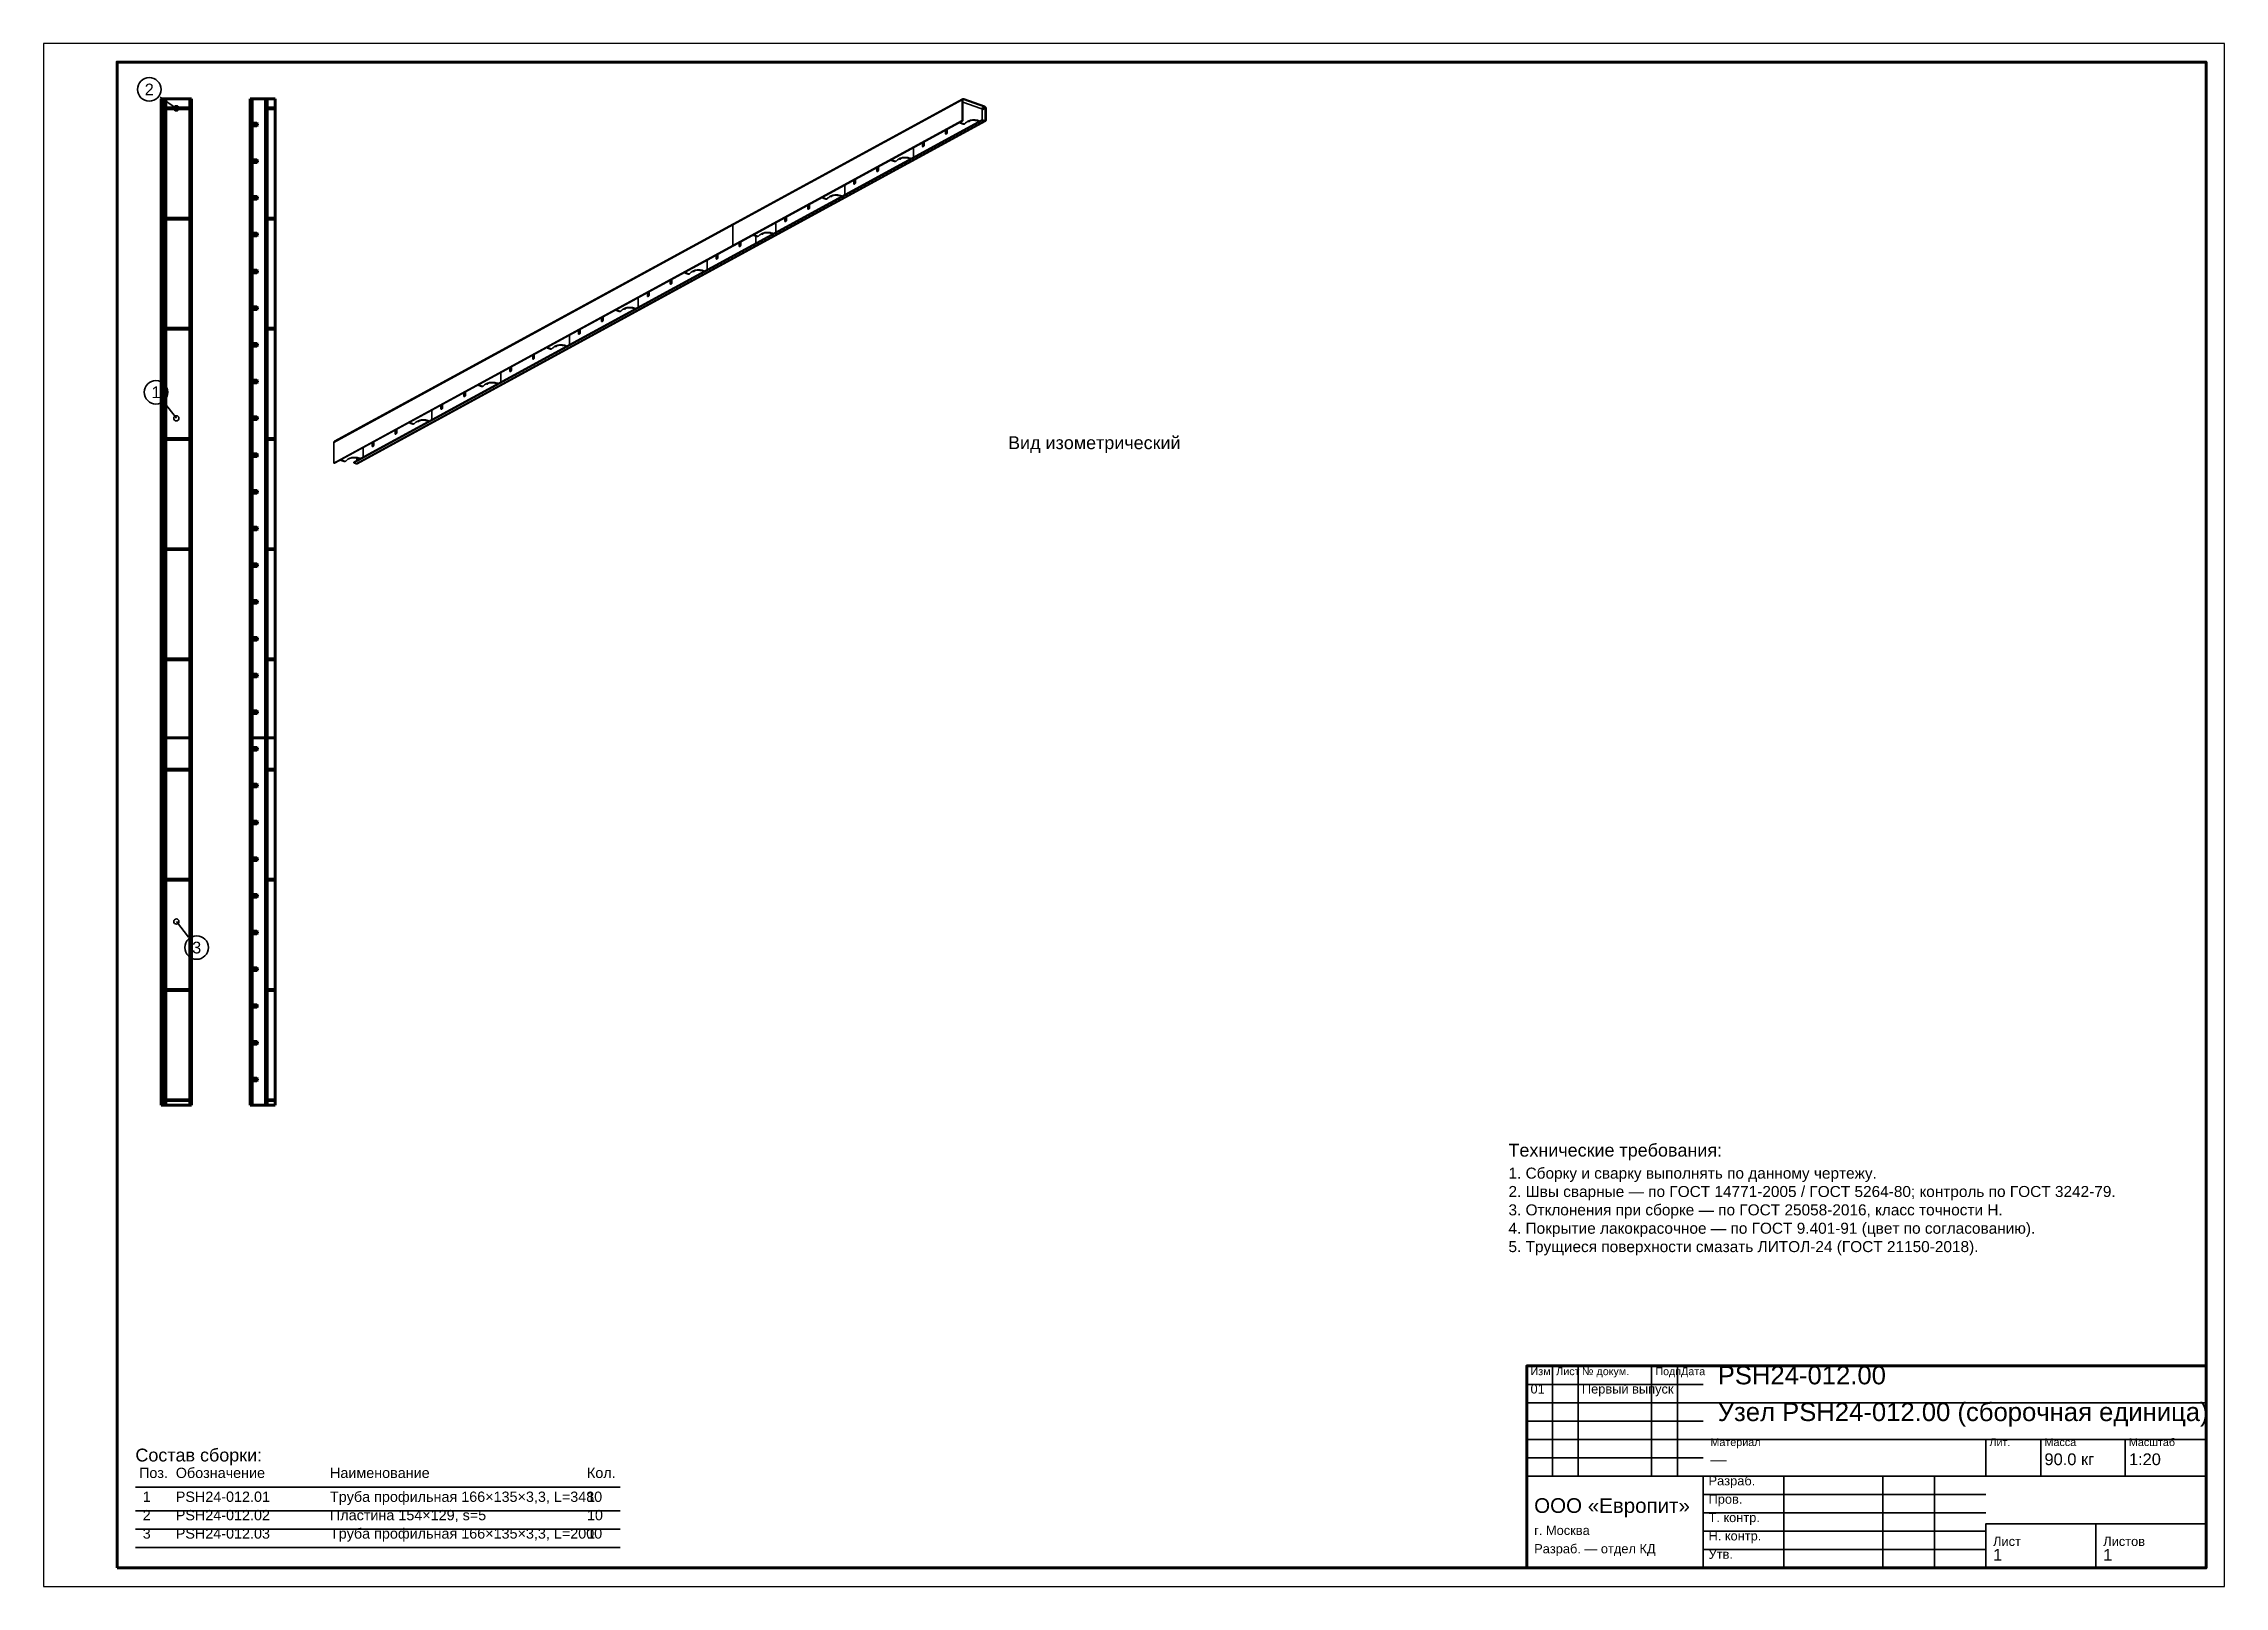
# Model space of a CAD drawing. Header units: millimetres. Extents: x 0 to 594, y 0 to 420.
import ezdxf
from ezdxf.enums import TextEntityAlignment as Align

# ---------------------------------------------------------------- set-up
doc = ezdxf.new("R2010")
doc.units = ezdxf.units.MM
doc.styles.add('GOST', font='Arial')

msp = doc.modelspace()

# ---------------------------------------------------------------- texts
at = {"color": 7, "style": 'GOST'}
for s, p in [('2', (28.78, 407.54)), ('1', (30.61, 325.09)), ('3', (41.69, 173.91))]:
    msp.add_text(s, height=3.2, dxfattribs=at).set_placement(p, align=Align.MIDDLE)
at = {"color": 3, "style": 'GOST'}
for s, height, p in [('Вид изометрический', 3.5, (262.7, 309.6)), ('Технические требования:', 3.5, (399, 117)), ('1. Сборку и сварку выполнять по данному чертежу.', 3, (399, 111)), ('2. Швы сварные — по ГОСТ 14771-2005 / ГОСТ 5264-80; контроль по ГОСТ 3242-79.', 3, (399, 106)), ('3. Отклонения при сборке — по ГОСТ 25058-2016, класс точности Н.', 3, (399, 101)), ('4. Покрытие лакокрасочное — по ГОСТ 9.401-91 (цвет по согласованию).', 3, (399, 96)), ('5. Трущиеся поверхности смазать ЛИТОЛ-24 (ГОСТ 21150-2018).', 3, (399, 91)), ('Изм.', 2.1, (405, 57.5)), ('Лист', 2.1, (412, 57.5)), ('№ докум.', 2.1, (419, 57.5)), ('Подп.', 2.1, (439, 57.5)), ('Дата', 2.1, (446, 57.5)), ('PSH24-012.00', 5, (456, 55)), ('01', 2.5, (405, 52.5)), ('Первый выпуск', 2.5, (419, 52.5)), ('Узел PSH24-012.00 (сборочная единица)', 5, (456, 45)), ('Состав сборки:', 3.5, (25, 34)), ('Материал', 2.1, (454, 38.2)), ('Лит.', 2.1, (530, 38.2)), ('90.0 кг', 3.2, (545, 33)), ('Масса', 2.1, (545, 38.2)), ('Масштаб', 2.1, (568, 38.2)), ('1:20', 3.2, (568, 33)), ('Поз.', 2.8, (26, 29.5)), ('Обозначение', 2.8, (36, 29.5)), ('Наименование', 2.8, (78, 29.5)), ('Кол.', 2.8, (148, 29.5)), ('Разраб.', 2.5, (453.5, 27.5)), ('—', 3.2, (454, 33)), ('1', 2.8, (27, 23)), ('PSH24-012.01', 2.8, (36, 23)), ('Труба профильная 166×135×3,3, L=3480', 2.8, (78, 23)), ('1', 2.8, (148, 23)), ('ООО «Европит»', 4, (406, 20)), ('Пров.', 2.5, (453.5, 22.5)), ('2', 2.8, (27, 18)), ('PSH24-012.02', 2.8, (36, 18)), ('Пластина 154×129, s=5', 2.8, (78, 18)), ('10', 2.8, (148, 18)), ('Т. контр.', 2.5, (453.5, 17.5)), ('3', 2.8, (27, 13)), ('PSH24-012.03', 2.8, (36, 13)), ('Труба профильная 166×135×3,3, L=2000', 2.8, (78, 13)), ('1', 2.8, (148, 13)), ('г. Москва', 2.5, (406, 14)), ('Н. контр.', 2.5, (453.5, 12.5)), ('Лист', 2.5, (531, 11)), ('Листов', 2.5, (561, 11)), ('Разраб. — отдел КД', 2.5, (406, 9)), ('Утв.', 2.5, (453.5, 7.5)), ('1', 3.2, (531, 7)), ('1', 3.2, (561, 7))]:
    msp.add_text(s, height=height, dxfattribs=at).set_placement(p)

# ---------------------------------------------------------------- linework, layer by layer
at = {"color": 7, "lineweight": 35}
for p, q in [((31.73, 405.47), (36.15, 402.38)), ((32.83, 322.26), (36.15, 318)), ((39.47, 176.74), (36.15, 181)), ((411, 30), (411, 60)), ((418, 30), (418, 60)), ((438, 30), (438, 60)), ((445, 30), (445, 60)), ((404, 55), (452, 55)), ((404, 50), (452, 50)), ((452, 50), (589, 50)), ((404, 45), (452, 45)), ((404, 40), (452, 40)), ((452, 40), (589, 40)), ((529, 30), (529, 40)), ((544, 30), (544, 40)), ((567, 30), (567, 40)), ((404, 35), (452, 35)), ((404, 30), (452, 30)), ((452, 30), (589, 30)), ((474, 5), (474, 30)), ((501, 5), (501, 30)), ((515, 5), (515, 30)), ((452, 25), (529, 25)), ((452, 20), (529, 20)), ((452, 15), (529, 15)), ((529, 17), (589, 17)), ((452, 10), (529, 10))]:
    msp.add_line(p, q, dxfattribs=at)
at = {"color": 1, "lineweight": 70}
for p, q in [((32, 398.36), (32, 405)), ((32, 231), (32, 405)), ((32.01, 405), (32, 405)), ((32, 405), (32, 405)), ((32.03, 405), (32.01, 405)), ((32.05, 405), (32.03, 405)), ((32.08, 405), (32.05, 405)), ((32.11, 405), (32.08, 405)), ((32.15, 405), (32.11, 405)), ((32.19, 405), (32.15, 405)), ((32.23, 405), (32.19, 405)), ((32.28, 405), (32.23, 405)), ((32.33, 405), (32.28, 405)), ((32.39, 405), (32.33, 405)), ((32.44, 405), (32.39, 405)), ((32.5, 405), (32.44, 405)), ((33.3, 405), (32.5, 405)), ((32.5, 231), (32.5, 405)), ((39.8, 405), (33.3, 405)), ((33.3, 231), (33.3, 405)), ((39.83, 405), (39.8, 405)), ((39.8, 405), (39.8, 402.5)), ((39.86, 405), (39.83, 405)), ((39.88, 405), (39.86, 405)), ((39.91, 405), (39.88, 405)), ((39.93, 405), (39.91, 405)), ((39.96, 405), (39.93, 405)), ((39.98, 405), (39.96, 405)), ((40, 405), (39.98, 405)), ((40.01, 405), (40, 405)), ((40.03, 405), (40.01, 405)), ((40.04, 405), (40.03, 405)), ((40.05, 405), (40.04, 405)), ((40.04, 405), (40.04, 405)), ((40.05, 405), (40.05, 405)), ((40.05, 405), (40.3, 405)), ((40.05, 231), (40.05, 405)), ((40.3, 405), (40.3, 231)), ((56.3, 398.36), (56.3, 405)), ((56.31, 405), (56.3, 405)), ((56.3, 405), (56.3, 405)), ((56.33, 405), (56.31, 405)), ((56.35, 405), (56.33, 405)), ((56.38, 405), (56.35, 405)), ((56.41, 405), (56.38, 405)), ((56.45, 405), (56.41, 405)), ((56.49, 405), (56.45, 405)), ((56.53, 405), (56.49, 405)), ((56.58, 405), (56.53, 405)), ((56.63, 405), (56.58, 405)), ((56.69, 405), (56.63, 405)), ((56.74, 405), (56.69, 405)), ((56.8, 405), (56.74, 405)), ((60.4, 405), (56.8, 405)), ((56.8, 398.36), (56.8, 405)), ((60.46, 405), (60.4, 405)), ((60.4, 231), (60.4, 405)), ((60.51, 405), (60.46, 405)), ((60.57, 405), (60.51, 405)), ((60.62, 405), (60.57, 405)), ((60.67, 405), (60.62, 405)), ((60.71, 405), (60.67, 405)), ((60.75, 405), (60.71, 405)), ((60.79, 405), (60.75, 405)), ((60.82, 405), (60.79, 405)), ((60.85, 405), (60.82, 405)), ((60.87, 405), (60.85, 405)), ((60.89, 405), (60.87, 405)), ((60.9, 405), (60.89, 405)), ((60.9, 231), (60.9, 405)), ((60.9, 405), (60.9, 405)), ((63.05, 405), (60.9, 405)), ((63.05, 402.5), (63.05, 405)), ((33.3, 402.5), (33.71, 402.5)), ((33.3, 402.25), (33.71, 402.25)), ((33.71, 402.5), (34.12, 402.5)), ((33.71, 402.25), (34.12, 402.25)), ((34.12, 402.5), (34.52, 402.5)), ((34.12, 402.25), (34.52, 402.25)), ((34.52, 402.5), (34.93, 402.5)), ((34.52, 402.25), (34.93, 402.25)), ((34.93, 402.5), (35.32, 402.5)), ((34.93, 402.25), (35.32, 402.25)), ((35.32, 402.5), (35.71, 402.5)), ((35.32, 402.25), (35.71, 402.25)), ((35.71, 402.5), (36.09, 402.5)), ((35.71, 402.25), (36.09, 402.25)), ((36.09, 402.5), (36.45, 402.5)), ((36.09, 402.25), (36.45, 402.25)), ((36.45, 402.5), (36.81, 402.5)), ((36.45, 402.25), (36.81, 402.25)), ((36.81, 402.5), (37.15, 402.5)), ((36.81, 402.25), (37.15, 402.25)), ((37.15, 402.5), (37.48, 402.5)), ((37.15, 402.25), (37.48, 402.25)), ((37.48, 402.5), (37.79, 402.5)), ((37.48, 402.25), (37.79, 402.25)), ((37.79, 402.5), (38.08, 402.5)), ((37.79, 402.25), (38.08, 402.25)), ((38.08, 402.5), (38.36, 402.5)), ((38.08, 402.25), (38.36, 402.25)), ((38.36, 402.5), (38.38, 402.5)), ((38.36, 402.25), (38.36, 402.5)), ((38.38, 402.25), (38.36, 402.25)), ((38.38, 402.5), (38.4, 402.5)), ((38.4, 402.25), (38.38, 402.25)), ((38.4, 402.5), (38.42, 402.5)), ((38.42, 402.25), (38.4, 402.25)), ((38.42, 402.5), (38.45, 402.5)), ((38.45, 402.25), (38.42, 402.25)), ((38.45, 402.5), (38.47, 402.5)), ((38.47, 402.25), (38.45, 402.25)), ((38.47, 402.5), (38.5, 402.5)), ((38.5, 402.25), (38.47, 402.25)), ((38.5, 402.5), (38.53, 402.5)), ((38.53, 402.25), (38.5, 402.25)), ((38.53, 402.5), (38.56, 402.5)), ((38.56, 402.25), (38.53, 402.25)), ((38.56, 402.5), (38.58, 402.5)), ((38.58, 402.25), (38.56, 402.25)), ((38.58, 402.5), (38.61, 402.5)), ((38.61, 402.25), (38.58, 402.25)), ((38.61, 402.5), (38.65, 402.5)), ((38.65, 402.25), (38.61, 402.25)), ((38.65, 402.5), (38.68, 402.5)), ((38.68, 402.25), (38.65, 402.25)), ((38.68, 402.5), (38.71, 402.5)), ((38.71, 402.25), (38.68, 402.25)), ((38.71, 402.5), (38.74, 402.5)), ((38.74, 402.25), (38.71, 402.25)), ((38.74, 402.5), (39.75, 402.5)), ((38.74, 402.5), (38.74, 402.25)), ((38.74, 402.25), (39.75, 402.25)), ((39.75, 402.5), (39.78, 402.5)), ((39.75, 402.25), (39.75, 402.5)), ((39.78, 402.25), (39.75, 402.25)), ((39.78, 402.5), (39.81, 402.5)), ((39.81, 402.25), (39.78, 402.25)), ((39.8, 402.25), (39.8, 372.5)), ((39.81, 402.5), (39.83, 402.5)), ((39.83, 402.25), (39.81, 402.25)), ((39.83, 402.5), (39.86, 402.5)), ((39.86, 402.25), (39.83, 402.25)), ((39.86, 402.5), (39.88, 402.5)), ((39.88, 402.25), (39.86, 402.25)), ((39.88, 402.5), (39.91, 402.5)), ((39.91, 402.25), (39.88, 402.25)), ((39.91, 402.5), (39.93, 402.5)), ((39.93, 402.25), (39.91, 402.25)), ((39.93, 402.5), (39.95, 402.5)), ((39.95, 402.25), (39.93, 402.25)), ((39.95, 402.5), (39.96, 402.5)), ((39.96, 402.25), (39.95, 402.25)), ((39.96, 402.5), (39.98, 402.5)), ((39.98, 402.25), (39.96, 402.25)), ((39.98, 402.5), (39.99, 402.5)), ((39.99, 402.25), (39.98, 402.25)), ((39.99, 402.5), (39.99, 402.5)), ((39.99, 402.5), (40, 402.5)), ((40, 402.25), (39.99, 402.25)), ((39.99, 402.25), (39.99, 402.25)), ((40, 402.5), (40, 402.5)), ((40, 402.5), (40, 402.25)), ((40, 402.25), (40, 402.25)), ((56.3, 398.35), (56.3, 398.36)), ((56.3, 398.36), (56.3, 398.36)), ((56.3, 398.36), (56.3, 398.36)), ((56.31, 398.36), (56.3, 398.36)), ((56.3, 398.36), (56.3, 398.36)), ((56.3, 398.34), (56.3, 398.35)), ((56.3, 398.35), (56.3, 398.35)), ((56.3, 398.33), (56.3, 398.34)), ((56.3, 398.32), (56.3, 398.33)), ((56.3, 398.3), (56.3, 398.32)), ((56.3, 398.29), (56.3, 398.3)), ((56.3, 398.28), (56.3, 398.29)), ((56.3, 398.26), (56.3, 398.28)), ((56.3, 398.24), (56.3, 398.26)), ((56.3, 398.23), (56.3, 398.24)), ((56.3, 398.21), (56.3, 398.23)), ((56.3, 398.21), (56.3, 397.79)), ((56.55, 398.21), (56.3, 398.21)), ((56.33, 398.36), (56.31, 398.36)), ((56.35, 398.36), (56.33, 398.36)), ((56.38, 398.36), (56.35, 398.36)), ((56.41, 398.36), (56.38, 398.36)), ((56.45, 398.36), (56.41, 398.36)), ((56.49, 398.36), (56.45, 398.36)), ((56.53, 398.36), (56.49, 398.36)), ((56.58, 398.36), (56.53, 398.36)), ((56.55, 398.36), (56.55, 398.36)), ((56.55, 398.36), (56.55, 398.36)), ((56.55, 398.36), (56.55, 398.35)), ((56.55, 398.35), (56.55, 398.35)), ((56.55, 398.35), (56.55, 398.34)), ((56.55, 398.34), (56.55, 398.33)), ((56.55, 398.33), (56.55, 398.32)), ((56.55, 398.32), (56.55, 398.3)), ((56.55, 398.3), (56.55, 398.29)), ((56.55, 398.29), (56.55, 398.28)), ((56.55, 398.28), (56.55, 398.26)), ((56.55, 398.26), (56.55, 398.24)), ((56.55, 398.24), (56.55, 398.23)), ((56.55, 398.23), (56.55, 398.21)), ((56.55, 397.79), (56.55, 398.21)), ((56.63, 398.36), (56.58, 398.36)), ((56.69, 398.36), (56.63, 398.36)), ((56.74, 398.36), (56.69, 398.36)), ((56.8, 398.36), (56.74, 398.36)), ((58.1, 398.36), (56.8, 398.36)), ((56.8, 398.36), (56.8, 397.64)), ((58.17, 398.27), (58.1, 398.36)), ((58.22, 398.17), (58.17, 398.27)), ((58.25, 398.06), (58.22, 398.17)), ((58.25, 397.94), (58.25, 398.06)), ((60.9, 402.5), (60.99, 402.5)), ((60.9, 402.25), (60.99, 402.25)), ((60.99, 402.5), (61.08, 402.5)), ((60.99, 402.25), (61.08, 402.25)), ((61.08, 402.5), (61.18, 402.5)), ((61.08, 402.25), (61.18, 402.25)), ((61.18, 402.5), (61.3, 402.5)), ((61.18, 402.25), (61.3, 402.25)), ((61.3, 402.5), (61.42, 402.5)), ((61.3, 402.25), (61.42, 402.25)), ((61.42, 402.5), (61.55, 402.5)), ((61.42, 402.25), (61.55, 402.25)), ((61.55, 402.5), (61.69, 402.5)), ((61.55, 402.25), (61.69, 402.25)), ((61.69, 402.5), (61.83, 402.5)), ((61.69, 402.25), (61.83, 402.25)), ((61.83, 402.5), (61.99, 402.5)), ((61.83, 402.25), (61.99, 402.25)), ((61.99, 402.5), (62.15, 402.5)), ((61.99, 402.25), (62.15, 402.25)), ((62.15, 402.5), (62.32, 402.5)), ((62.15, 402.25), (62.32, 402.25)), ((62.32, 402.5), (62.5, 402.5)), ((62.32, 402.25), (62.5, 402.25)), ((62.5, 402.5), (62.68, 402.5)), ((62.5, 402.25), (62.68, 402.25)), ((62.68, 402.5), (62.87, 402.5)), ((62.68, 402.25), (62.87, 402.25)), ((62.87, 402.5), (62.9, 402.5)), ((62.87, 402.25), (62.87, 402.5)), ((62.9, 402.25), (62.87, 402.25)), ((62.9, 402.5), (62.92, 402.5)), ((62.92, 402.25), (62.9, 402.25)), ((62.92, 402.5), (62.94, 402.5)), ((62.94, 402.25), (62.92, 402.25)), ((62.94, 402.5), (62.96, 402.5)), ((62.96, 402.25), (62.94, 402.25)), ((62.96, 402.5), (62.97, 402.5)), ((62.97, 402.25), (62.96, 402.25)), ((62.97, 402.5), (62.99, 402.5)), ((62.99, 402.25), (62.97, 402.25)), ((62.99, 402.5), (63, 402.5)), ((63, 402.25), (62.99, 402.25)), ((63, 402.5), (63.02, 402.5)), ((63.02, 402.25), (63, 402.25)), ((63.02, 402.5), (63.03, 402.5)), ((63.03, 402.25), (63.02, 402.25)), ((63.03, 402.5), (63.03, 402.5)), ((63.03, 402.5), (63.04, 402.5)), ((63.04, 402.25), (63.03, 402.25)), ((63.03, 402.25), (63.03, 402.25)), ((63.04, 402.5), (63.05, 402.5)), ((63.05, 402.25), (63.04, 402.25)), ((63.05, 402.5), (63.05, 402.5)), ((63.05, 402.5), (63.05, 402.5)), ((63.05, 402.5), (63.05, 402.25)), ((63.05, 372.5), (63.05, 402.25)), ((63.05, 402.25), (63.05, 402.25)), ((63.05, 402.25), (63.05, 402.25)), ((32, 388.36), (32, 397.64)), ((56.3, 397.77), (56.3, 397.79)), ((56.3, 397.79), (56.55, 397.79)), ((56.3, 397.76), (56.3, 397.77)), ((56.3, 397.74), (56.3, 397.76)), ((56.3, 397.72), (56.3, 397.74)), ((56.3, 397.71), (56.3, 397.72)), ((56.3, 397.7), (56.3, 397.71)), ((56.3, 397.68), (56.3, 397.7)), ((56.3, 397.67), (56.3, 397.68)), ((56.3, 397.66), (56.3, 397.67)), ((56.3, 397.65), (56.3, 397.66)), ((56.3, 397.64), (56.3, 397.65)), ((56.3, 397.65), (56.3, 397.65)), ((56.3, 397.64), (56.3, 397.64)), ((56.3, 397.64), (56.3, 397.64)), ((56.3, 388.36), (56.3, 397.64)), ((56.3, 397.64), (56.3, 397.64)), ((56.3, 397.64), (56.31, 397.64)), ((56.31, 397.64), (56.33, 397.64)), ((56.33, 397.64), (56.35, 397.64)), ((56.35, 397.64), (56.38, 397.64)), ((56.38, 397.64), (56.41, 397.64)), ((56.41, 397.64), (56.45, 397.64)), ((56.45, 397.64), (56.49, 397.64)), ((56.49, 397.64), (56.53, 397.64)), ((56.53, 397.64), (56.58, 397.64)), ((56.55, 397.79), (56.55, 397.77)), ((56.55, 397.77), (56.55, 397.76)), ((56.55, 397.76), (56.55, 397.74)), ((56.55, 397.74), (56.55, 397.72)), ((56.55, 397.72), (56.55, 397.71)), ((56.55, 397.71), (56.55, 397.7)), ((56.55, 397.7), (56.55, 397.68)), ((56.55, 397.68), (56.55, 397.67)), ((56.55, 397.67), (56.55, 397.66)), ((56.55, 397.66), (56.55, 397.65)), ((56.55, 397.65), (56.55, 397.65)), ((56.55, 397.65), (56.55, 397.64)), ((56.55, 397.64), (56.55, 397.64)), ((56.55, 397.64), (56.55, 397.64)), ((56.58, 397.64), (56.63, 397.64)), ((56.63, 397.64), (56.69, 397.64)), ((56.69, 397.64), (56.74, 397.64)), ((56.74, 397.64), (56.8, 397.64)), ((56.8, 397.64), (58.1, 397.64)), ((56.8, 388.36), (56.8, 397.64)), ((58.1, 397.64), (58.17, 397.73)), ((58.17, 397.73), (58.22, 397.83)), ((58.22, 397.83), (58.25, 397.94)), ((32, 378.36), (32, 387.64)), ((56.3, 388.35), (56.3, 388.36)), ((56.3, 388.36), (56.3, 388.36)), ((56.3, 388.36), (56.3, 388.36)), ((56.31, 388.36), (56.3, 388.36)), ((56.3, 388.36), (56.3, 388.36)), ((56.3, 388.34), (56.3, 388.35)), ((56.3, 388.35), (56.3, 388.35)), ((56.3, 388.33), (56.3, 388.34)), ((56.3, 388.32), (56.3, 388.33)), ((56.3, 388.3), (56.3, 388.32)), ((56.3, 388.29), (56.3, 388.3)), ((56.3, 388.28), (56.3, 388.29)), ((56.3, 388.26), (56.3, 388.28)), ((56.3, 388.24), (56.3, 388.26)), ((56.3, 388.23), (56.3, 388.24)), ((56.3, 388.21), (56.3, 388.23)), ((56.3, 388.21), (56.3, 387.79)), ((56.55, 388.21), (56.3, 388.21)), ((56.3, 387.77), (56.3, 387.79)), ((56.3, 387.79), (56.55, 387.79)), ((56.3, 387.76), (56.3, 387.77)), ((56.3, 387.74), (56.3, 387.76)), ((56.3, 387.72), (56.3, 387.74)), ((56.3, 387.71), (56.3, 387.72)), ((56.3, 387.7), (56.3, 387.71)), ((56.3, 387.68), (56.3, 387.7)), ((56.3, 387.67), (56.3, 387.68)), ((56.3, 387.66), (56.3, 387.67)), ((56.3, 387.65), (56.3, 387.66)), ((56.3, 387.64), (56.3, 387.65)), ((56.3, 387.65), (56.3, 387.65)), ((56.3, 387.64), (56.3, 387.64)), ((56.3, 387.64), (56.3, 387.64)), ((56.3, 387.64), (56.3, 387.64)), ((56.3, 387.64), (56.31, 387.64)), ((56.3, 378.36), (56.3, 387.64)), ((56.33, 388.36), (56.31, 388.36)), ((56.31, 387.64), (56.33, 387.64)), ((56.35, 388.36), (56.33, 388.36)), ((56.33, 387.64), (56.35, 387.64)), ((56.38, 388.36), (56.35, 388.36)), ((56.35, 387.64), (56.38, 387.64)), ((56.41, 388.36), (56.38, 388.36)), ((56.38, 387.64), (56.41, 387.64)), ((56.45, 388.36), (56.41, 388.36)), ((56.41, 387.64), (56.45, 387.64)), ((56.49, 388.36), (56.45, 388.36)), ((56.45, 387.64), (56.49, 387.64)), ((56.53, 388.36), (56.49, 388.36)), ((56.49, 387.64), (56.53, 387.64)), ((56.58, 388.36), (56.53, 388.36)), ((56.53, 387.64), (56.58, 387.64)), ((56.55, 388.36), (56.55, 388.36)), ((56.55, 388.36), (56.55, 388.36)), ((56.55, 388.36), (56.55, 388.35)), ((56.55, 388.35), (56.55, 388.35)), ((56.55, 388.35), (56.55, 388.34)), ((56.55, 388.34), (56.55, 388.33)), ((56.55, 388.33), (56.55, 388.32)), ((56.55, 388.32), (56.55, 388.3)), ((56.55, 388.3), (56.55, 388.29)), ((56.55, 388.29), (56.55, 388.28)), ((56.55, 388.28), (56.55, 388.26)), ((56.55, 388.26), (56.55, 388.24)), ((56.55, 388.24), (56.55, 388.23)), ((56.55, 388.23), (56.55, 388.21)), ((56.55, 387.79), (56.55, 388.21)), ((56.55, 387.79), (56.55, 387.77)), ((56.55, 387.77), (56.55, 387.76)), ((56.55, 387.76), (56.55, 387.74)), ((56.55, 387.74), (56.55, 387.72)), ((56.55, 387.72), (56.55, 387.71)), ((56.55, 387.71), (56.55, 387.7)), ((56.55, 387.7), (56.55, 387.68)), ((56.55, 387.68), (56.55, 387.67)), ((56.55, 387.67), (56.55, 387.66)), ((56.55, 387.66), (56.55, 387.65)), ((56.55, 387.65), (56.55, 387.65)), ((56.55, 387.65), (56.55, 387.64)), ((56.55, 387.64), (56.55, 387.64)), ((56.55, 387.64), (56.55, 387.64)), ((56.63, 388.36), (56.58, 388.36)), ((56.58, 387.64), (56.63, 387.64)), ((56.69, 388.36), (56.63, 388.36)), ((56.63, 387.64), (56.69, 387.64)), ((56.74, 388.36), (56.69, 388.36)), ((56.69, 387.64), (56.74, 387.64)), ((56.8, 388.36), (56.74, 388.36)), ((56.74, 387.64), (56.8, 387.64)), ((58.1, 388.36), (56.8, 388.36)), ((56.8, 388.36), (56.8, 387.64)), ((56.8, 387.64), (58.1, 387.64)), ((56.8, 378.36), (56.8, 387.64)), ((58.17, 388.27), (58.1, 388.36)), ((58.1, 387.64), (58.17, 387.73)), ((58.22, 388.17), (58.17, 388.27)), ((58.17, 387.73), (58.22, 387.83)), ((58.25, 388.06), (58.22, 388.17)), ((58.22, 387.83), (58.25, 387.94)), ((58.25, 387.94), (58.25, 388.06)), ((32, 368.36), (32, 377.64)), ((56.3, 378.35), (56.3, 378.36)), ((56.3, 378.36), (56.3, 378.36)), ((56.3, 378.36), (56.3, 378.36)), ((56.31, 378.36), (56.3, 378.36)), ((56.3, 378.36), (56.3, 378.36)), ((56.3, 378.34), (56.3, 378.35)), ((56.3, 378.35), (56.3, 378.35)), ((56.3, 378.33), (56.3, 378.34)), ((56.3, 378.32), (56.3, 378.33)), ((56.3, 378.3), (56.3, 378.32)), ((56.3, 378.29), (56.3, 378.3)), ((56.3, 378.28), (56.3, 378.29)), ((56.3, 378.26), (56.3, 378.28)), ((56.3, 378.24), (56.3, 378.26)), ((56.3, 378.23), (56.3, 378.24)), ((56.3, 378.21), (56.3, 378.23)), ((56.3, 378.21), (56.3, 377.79)), ((56.55, 378.21), (56.3, 378.21)), ((56.3, 377.77), (56.3, 377.79)), ((56.3, 377.79), (56.55, 377.79)), ((56.3, 377.76), (56.3, 377.77)), ((56.3, 377.74), (56.3, 377.76)), ((56.3, 377.72), (56.3, 377.74)), ((56.3, 377.71), (56.3, 377.72)), ((56.3, 377.7), (56.3, 377.71)), ((56.3, 377.68), (56.3, 377.7)), ((56.3, 377.67), (56.3, 377.68)), ((56.3, 377.66), (56.3, 377.67)), ((56.3, 377.65), (56.3, 377.66)), ((56.3, 377.64), (56.3, 377.65)), ((56.3, 377.65), (56.3, 377.65)), ((56.3, 377.64), (56.3, 377.64)), ((56.3, 377.64), (56.3, 377.64)), ((56.3, 377.64), (56.3, 377.64)), ((56.3, 377.64), (56.31, 377.64)), ((56.3, 368.36), (56.3, 377.64)), ((56.33, 378.36), (56.31, 378.36)), ((56.31, 377.64), (56.33, 377.64)), ((56.35, 378.36), (56.33, 378.36)), ((56.33, 377.64), (56.35, 377.64)), ((56.38, 378.36), (56.35, 378.36)), ((56.35, 377.64), (56.38, 377.64)), ((56.41, 378.36), (56.38, 378.36)), ((56.38, 377.64), (56.41, 377.64)), ((56.45, 378.36), (56.41, 378.36)), ((56.41, 377.64), (56.45, 377.64)), ((56.49, 378.36), (56.45, 378.36)), ((56.45, 377.64), (56.49, 377.64)), ((56.53, 378.36), (56.49, 378.36)), ((56.49, 377.64), (56.53, 377.64)), ((56.58, 378.36), (56.53, 378.36)), ((56.53, 377.64), (56.58, 377.64)), ((56.55, 378.36), (56.55, 378.36)), ((56.55, 378.36), (56.55, 378.36)), ((56.55, 378.36), (56.55, 378.35)), ((56.55, 378.35), (56.55, 378.35)), ((56.55, 378.35), (56.55, 378.34)), ((56.55, 378.34), (56.55, 378.33)), ((56.55, 378.33), (56.55, 378.32)), ((56.55, 378.32), (56.55, 378.3)), ((56.55, 378.3), (56.55, 378.29)), ((56.55, 378.29), (56.55, 378.28)), ((56.55, 378.28), (56.55, 378.26)), ((56.55, 378.26), (56.55, 378.24)), ((56.55, 378.24), (56.55, 378.23)), ((56.55, 378.23), (56.55, 378.21)), ((56.55, 377.79), (56.55, 378.21)), ((56.55, 377.79), (56.55, 377.77)), ((56.55, 377.77), (56.55, 377.76)), ((56.55, 377.76), (56.55, 377.74)), ((56.55, 377.74), (56.55, 377.72)), ((56.55, 377.72), (56.55, 377.71)), ((56.55, 377.71), (56.55, 377.7)), ((56.55, 377.7), (56.55, 377.68)), ((56.55, 377.68), (56.55, 377.67)), ((56.55, 377.67), (56.55, 377.66)), ((56.55, 377.66), (56.55, 377.65)), ((56.55, 377.65), (56.55, 377.65)), ((56.55, 377.65), (56.55, 377.64)), ((56.55, 377.64), (56.55, 377.64)), ((56.55, 377.64), (56.55, 377.64)), ((56.63, 378.36), (56.58, 378.36)), ((56.58, 377.64), (56.63, 377.64)), ((56.69, 378.36), (56.63, 378.36)), ((56.63, 377.64), (56.69, 377.64)), ((56.74, 378.36), (56.69, 378.36)), ((56.69, 377.64), (56.74, 377.64)), ((56.8, 378.36), (56.74, 378.36)), ((56.74, 377.64), (56.8, 377.64)), ((58.1, 378.36), (56.8, 378.36)), ((56.8, 378.36), (56.8, 377.64)), ((56.8, 377.64), (58.1, 377.64)), ((56.8, 368.36), (56.8, 377.64)), ((58.17, 378.27), (58.1, 378.36)), ((58.1, 377.64), (58.17, 377.73)), ((58.22, 378.17), (58.17, 378.27)), ((58.17, 377.73), (58.22, 377.83)), ((58.25, 378.06), (58.22, 378.17)), ((58.22, 377.83), (58.25, 377.94)), ((58.25, 377.94), (58.25, 378.06)), ((33.3, 372.5), (33.71, 372.5)), ((33.3, 372.25), (33.71, 372.25)), ((33.71, 372.5), (34.12, 372.5)), ((33.71, 372.25), (34.12, 372.25)), ((34.12, 372.5), (34.52, 372.5)), ((34.12, 372.25), (34.52, 372.25)), ((34.52, 372.5), (34.93, 372.5)), ((34.52, 372.25), (34.93, 372.25)), ((34.93, 372.5), (35.32, 372.5)), ((34.93, 372.25), (35.32, 372.25)), ((35.32, 372.5), (35.71, 372.5)), ((35.32, 372.25), (35.71, 372.25)), ((35.71, 372.5), (36.09, 372.5)), ((35.71, 372.25), (36.09, 372.25)), ((36.09, 372.5), (36.45, 372.5)), ((36.09, 372.25), (36.45, 372.25)), ((36.45, 372.5), (36.81, 372.5)), ((36.45, 372.25), (36.81, 372.25)), ((36.81, 372.5), (37.15, 372.5)), ((36.81, 372.25), (37.15, 372.25)), ((37.15, 372.5), (37.48, 372.5)), ((37.15, 372.25), (37.48, 372.25)), ((37.48, 372.5), (37.79, 372.5)), ((37.48, 372.25), (37.79, 372.25)), ((37.79, 372.5), (38.08, 372.5)), ((37.79, 372.25), (38.08, 372.25)), ((38.08, 372.5), (38.36, 372.5)), ((38.08, 372.25), (38.36, 372.25)), ((38.36, 372.5), (38.38, 372.5)), ((38.36, 372.25), (38.36, 372.5)), ((38.38, 372.25), (38.36, 372.25)), ((38.38, 372.5), (38.4, 372.5)), ((38.4, 372.25), (38.38, 372.25)), ((38.4, 372.5), (38.42, 372.5)), ((38.42, 372.25), (38.4, 372.25)), ((38.42, 372.5), (38.45, 372.5)), ((38.45, 372.25), (38.42, 372.25)), ((38.45, 372.5), (38.47, 372.5)), ((38.47, 372.25), (38.45, 372.25)), ((38.47, 372.5), (38.5, 372.5)), ((38.5, 372.25), (38.47, 372.25)), ((38.5, 372.5), (38.53, 372.5)), ((38.53, 372.25), (38.5, 372.25)), ((38.53, 372.5), (38.56, 372.5)), ((38.56, 372.25), (38.53, 372.25)), ((38.56, 372.5), (38.58, 372.5)), ((38.58, 372.25), (38.56, 372.25)), ((38.58, 372.5), (38.61, 372.5)), ((38.61, 372.25), (38.58, 372.25)), ((38.61, 372.5), (38.65, 372.5)), ((38.65, 372.25), (38.61, 372.25)), ((38.65, 372.5), (38.68, 372.5)), ((38.68, 372.25), (38.65, 372.25)), ((38.68, 372.5), (38.71, 372.5)), ((38.71, 372.25), (38.68, 372.25)), ((38.71, 372.5), (38.74, 372.5)), ((38.74, 372.25), (38.71, 372.25)), ((38.74, 372.5), (39.75, 372.5)), ((38.74, 372.5), (38.74, 372.25)), ((38.74, 372.25), (39.75, 372.25)), ((39.75, 372.5), (39.78, 372.5)), ((39.75, 372.25), (39.75, 372.5)), ((39.78, 372.25), (39.75, 372.25)), ((39.78, 372.5), (39.81, 372.5)), ((39.81, 372.25), (39.78, 372.25)), ((39.8, 372.25), (39.8, 342.5)), ((39.81, 372.5), (39.83, 372.5)), ((39.83, 372.25), (39.81, 372.25)), ((39.83, 372.5), (39.86, 372.5)), ((39.86, 372.25), (39.83, 372.25)), ((39.86, 372.5), (39.88, 372.5)), ((39.88, 372.25), (39.86, 372.25)), ((39.88, 372.5), (39.91, 372.5)), ((39.91, 372.25), (39.88, 372.25)), ((39.91, 372.5), (39.93, 372.5)), ((39.93, 372.25), (39.91, 372.25)), ((39.93, 372.5), (39.95, 372.5)), ((39.95, 372.25), (39.93, 372.25)), ((39.95, 372.5), (39.96, 372.5)), ((39.96, 372.25), (39.95, 372.25)), ((39.96, 372.5), (39.98, 372.5)), ((39.98, 372.25), (39.96, 372.25)), ((39.98, 372.5), (39.99, 372.5)), ((39.99, 372.25), (39.98, 372.25)), ((39.99, 372.5), (39.99, 372.5)), ((39.99, 372.5), (40, 372.5)), ((40, 372.25), (39.99, 372.25)), ((39.99, 372.25), (39.99, 372.25)), ((40, 372.5), (40, 372.5)), ((40, 372.5), (40, 372.25)), ((40, 372.25), (40, 372.25)), ((56.3, 368.35), (56.3, 368.36)), ((56.3, 368.36), (56.3, 368.36)), ((56.3, 368.36), (56.3, 368.36)), ((56.31, 368.36), (56.3, 368.36)), ((56.3, 368.36), (56.3, 368.36)), ((56.3, 368.34), (56.3, 368.35)), ((56.3, 368.35), (56.3, 368.35)), ((56.3, 368.33), (56.3, 368.34)), ((56.3, 368.32), (56.3, 368.33)), ((56.3, 368.3), (56.3, 368.32)), ((56.3, 368.29), (56.3, 368.3)), ((56.3, 368.28), (56.3, 368.29)), ((56.33, 368.36), (56.31, 368.36)), ((56.35, 368.36), (56.33, 368.36)), ((56.38, 368.36), (56.35, 368.36)), ((56.41, 368.36), (56.38, 368.36)), ((56.45, 368.36), (56.41, 368.36)), ((56.49, 368.36), (56.45, 368.36)), ((56.53, 368.36), (56.49, 368.36)), ((56.58, 368.36), (56.53, 368.36)), ((56.55, 368.36), (56.55, 368.36)), ((56.55, 368.36), (56.55, 368.36)), ((56.55, 368.36), (56.55, 368.35)), ((56.55, 368.35), (56.55, 368.35)), ((56.55, 368.35), (56.55, 368.34)), ((56.55, 368.34), (56.55, 368.33)), ((56.55, 368.33), (56.55, 368.32)), ((56.55, 368.32), (56.55, 368.3)), ((56.55, 368.3), (56.55, 368.29)), ((56.55, 368.29), (56.55, 368.28)), ((56.63, 368.36), (56.58, 368.36)), ((56.69, 368.36), (56.63, 368.36)), ((56.74, 368.36), (56.69, 368.36)), ((56.8, 368.36), (56.74, 368.36)), ((58.1, 368.36), (56.8, 368.36)), ((56.8, 368.36), (56.8, 367.64)), ((58.17, 368.27), (58.1, 368.36)), ((60.9, 372.5), (60.99, 372.5)), ((60.9, 372.25), (60.99, 372.25)), ((60.99, 372.5), (61.08, 372.5)), ((60.99, 372.25), (61.08, 372.25)), ((61.08, 372.5), (61.18, 372.5)), ((61.08, 372.25), (61.18, 372.25)), ((61.18, 372.5), (61.3, 372.5)), ((61.18, 372.25), (61.3, 372.25)), ((61.3, 372.5), (61.42, 372.5)), ((61.3, 372.25), (61.42, 372.25)), ((61.42, 372.5), (61.55, 372.5)), ((61.42, 372.25), (61.55, 372.25)), ((61.55, 372.5), (61.69, 372.5)), ((61.55, 372.25), (61.69, 372.25)), ((61.69, 372.5), (61.83, 372.5)), ((61.69, 372.25), (61.83, 372.25)), ((61.83, 372.5), (61.99, 372.5)), ((61.83, 372.25), (61.99, 372.25)), ((61.99, 372.5), (62.15, 372.5)), ((61.99, 372.25), (62.15, 372.25)), ((62.15, 372.5), (62.32, 372.5)), ((62.15, 372.25), (62.32, 372.25)), ((62.32, 372.5), (62.5, 372.5)), ((62.32, 372.25), (62.5, 372.25)), ((62.5, 372.5), (62.68, 372.5)), ((62.5, 372.25), (62.68, 372.25)), ((62.68, 372.5), (62.87, 372.5)), ((62.68, 372.25), (62.87, 372.25)), ((62.87, 372.5), (62.9, 372.5)), ((62.87, 372.25), (62.87, 372.5)), ((62.9, 372.25), (62.87, 372.25)), ((62.9, 372.5), (62.92, 372.5)), ((62.92, 372.25), (62.9, 372.25)), ((62.92, 372.5), (62.94, 372.5)), ((62.94, 372.25), (62.92, 372.25)), ((62.94, 372.5), (62.96, 372.5)), ((62.96, 372.25), (62.94, 372.25)), ((62.96, 372.5), (62.97, 372.5)), ((62.97, 372.25), (62.96, 372.25)), ((62.97, 372.5), (62.99, 372.5)), ((62.99, 372.25), (62.97, 372.25)), ((62.99, 372.5), (63, 372.5)), ((63, 372.25), (62.99, 372.25)), ((63, 372.5), (63.02, 372.5)), ((63.02, 372.25), (63, 372.25)), ((63.02, 372.5), (63.03, 372.5)), ((63.03, 372.25), (63.02, 372.25)), ((63.03, 372.5), (63.03, 372.5)), ((63.03, 372.5), (63.04, 372.5)), ((63.04, 372.25), (63.03, 372.25)), ((63.03, 372.25), (63.03, 372.25)), ((63.04, 372.5), (63.05, 372.5)), ((63.05, 372.25), (63.04, 372.25)), ((63.05, 372.5), (63.05, 372.5)), ((63.05, 372.5), (63.05, 372.5)), ((63.05, 372.5), (63.05, 372.25)), ((63.05, 342.5), (63.05, 372.25)), ((63.05, 372.25), (63.05, 372.25)), ((63.05, 372.25), (63.05, 372.25)), ((32, 358.36), (32, 367.64)), ((56.3, 368.26), (56.3, 368.28)), ((56.3, 368.24), (56.3, 368.26)), ((56.3, 368.23), (56.3, 368.24)), ((56.3, 368.21), (56.3, 368.23)), ((56.3, 368.21), (56.3, 367.79)), ((56.55, 368.21), (56.3, 368.21)), ((56.3, 367.77), (56.3, 367.79)), ((56.3, 367.79), (56.55, 367.79)), ((56.3, 367.76), (56.3, 367.77)), ((56.3, 367.74), (56.3, 367.76)), ((56.3, 367.72), (56.3, 367.74)), ((56.3, 367.71), (56.3, 367.72)), ((56.3, 367.7), (56.3, 367.71)), ((56.3, 367.68), (56.3, 367.7)), ((56.3, 367.67), (56.3, 367.68)), ((56.3, 367.66), (56.3, 367.67)), ((56.3, 367.65), (56.3, 367.66)), ((56.3, 367.64), (56.3, 367.65)), ((56.3, 367.65), (56.3, 367.65)), ((56.3, 367.64), (56.3, 367.64)), ((56.3, 367.64), (56.3, 367.64)), ((56.3, 367.64), (56.3, 367.64)), ((56.3, 367.64), (56.31, 367.64)), ((56.3, 358.36), (56.3, 367.64)), ((56.31, 367.64), (56.33, 367.64)), ((56.33, 367.64), (56.35, 367.64)), ((56.35, 367.64), (56.38, 367.64)), ((56.38, 367.64), (56.41, 367.64)), ((56.41, 367.64), (56.45, 367.64)), ((56.45, 367.64), (56.49, 367.64)), ((56.49, 367.64), (56.53, 367.64)), ((56.53, 367.64), (56.58, 367.64)), ((56.55, 368.28), (56.55, 368.26)), ((56.55, 368.26), (56.55, 368.24)), ((56.55, 368.24), (56.55, 368.23)), ((56.55, 368.23), (56.55, 368.21)), ((56.55, 367.79), (56.55, 368.21)), ((56.55, 367.79), (56.55, 367.77)), ((56.55, 367.77), (56.55, 367.76)), ((56.55, 367.76), (56.55, 367.74)), ((56.55, 367.74), (56.55, 367.72)), ((56.55, 367.72), (56.55, 367.71)), ((56.55, 367.71), (56.55, 367.7)), ((56.55, 367.7), (56.55, 367.68)), ((56.55, 367.68), (56.55, 367.67)), ((56.55, 367.67), (56.55, 367.66)), ((56.55, 367.66), (56.55, 367.65)), ((56.55, 367.65), (56.55, 367.65)), ((56.55, 367.65), (56.55, 367.64)), ((56.55, 367.64), (56.55, 367.64)), ((56.55, 367.64), (56.55, 367.64)), ((56.58, 367.64), (56.63, 367.64)), ((56.63, 367.64), (56.69, 367.64)), ((56.69, 367.64), (56.74, 367.64)), ((56.74, 367.64), (56.8, 367.64)), ((56.8, 367.64), (58.1, 367.64)), ((56.8, 358.36), (56.8, 367.64)), ((58.1, 367.64), (58.17, 367.73)), ((58.22, 368.17), (58.17, 368.27)), ((58.17, 367.73), (58.22, 367.83)), ((58.25, 368.06), (58.22, 368.17)), ((58.22, 367.83), (58.25, 367.94)), ((58.25, 367.94), (58.25, 368.06)), ((32, 348.36), (32, 357.64)), ((56.3, 358.35), (56.3, 358.36)), ((56.3, 358.36), (56.3, 358.36)), ((56.3, 358.36), (56.3, 358.36)), ((56.31, 358.36), (56.3, 358.36)), ((56.3, 358.36), (56.3, 358.36)), ((56.3, 358.34), (56.3, 358.35)), ((56.3, 358.35), (56.3, 358.35)), ((56.3, 358.33), (56.3, 358.34)), ((56.3, 358.32), (56.3, 358.33)), ((56.3, 358.3), (56.3, 358.32)), ((56.3, 358.29), (56.3, 358.3)), ((56.3, 358.28), (56.3, 358.29)), ((56.3, 358.26), (56.3, 358.28)), ((56.3, 358.24), (56.3, 358.26)), ((56.3, 358.23), (56.3, 358.24)), ((56.3, 358.21), (56.3, 358.23)), ((56.3, 358.21), (56.3, 357.79)), ((56.55, 358.21), (56.3, 358.21)), ((56.3, 357.77), (56.3, 357.79)), ((56.3, 357.79), (56.55, 357.79)), ((56.3, 357.76), (56.3, 357.77)), ((56.3, 357.74), (56.3, 357.76)), ((56.3, 357.72), (56.3, 357.74)), ((56.3, 357.71), (56.3, 357.72)), ((56.3, 357.7), (56.3, 357.71)), ((56.3, 357.68), (56.3, 357.7)), ((56.3, 357.67), (56.3, 357.68)), ((56.3, 357.66), (56.3, 357.67)), ((56.3, 357.65), (56.3, 357.66)), ((56.3, 357.64), (56.3, 357.65)), ((56.3, 357.65), (56.3, 357.65)), ((56.3, 357.64), (56.3, 357.64)), ((56.3, 357.64), (56.3, 357.64)), ((56.3, 357.64), (56.3, 357.64)), ((56.3, 357.64), (56.31, 357.64)), ((56.3, 348.36), (56.3, 357.64)), ((56.33, 358.36), (56.31, 358.36)), ((56.31, 357.64), (56.33, 357.64)), ((56.35, 358.36), (56.33, 358.36)), ((56.33, 357.64), (56.35, 357.64)), ((56.38, 358.36), (56.35, 358.36)), ((56.35, 357.64), (56.38, 357.64)), ((56.41, 358.36), (56.38, 358.36)), ((56.38, 357.64), (56.41, 357.64)), ((56.45, 358.36), (56.41, 358.36)), ((56.41, 357.64), (56.45, 357.64)), ((56.49, 358.36), (56.45, 358.36)), ((56.45, 357.64), (56.49, 357.64)), ((56.53, 358.36), (56.49, 358.36)), ((56.49, 357.64), (56.53, 357.64)), ((56.58, 358.36), (56.53, 358.36)), ((56.53, 357.64), (56.58, 357.64)), ((56.55, 358.36), (56.55, 358.36)), ((56.55, 358.36), (56.55, 358.36)), ((56.55, 358.36), (56.55, 358.35)), ((56.55, 358.35), (56.55, 358.35)), ((56.55, 358.35), (56.55, 358.34)), ((56.55, 358.34), (56.55, 358.33)), ((56.55, 358.33), (56.55, 358.32)), ((56.55, 358.32), (56.55, 358.3)), ((56.55, 358.3), (56.55, 358.29)), ((56.55, 358.29), (56.55, 358.28)), ((56.55, 358.28), (56.55, 358.26)), ((56.55, 358.26), (56.55, 358.24)), ((56.55, 358.24), (56.55, 358.23)), ((56.55, 358.23), (56.55, 358.21)), ((56.55, 357.79), (56.55, 358.21)), ((56.55, 357.79), (56.55, 357.77)), ((56.55, 357.77), (56.55, 357.76)), ((56.55, 357.76), (56.55, 357.74)), ((56.55, 357.74), (56.55, 357.72)), ((56.55, 357.72), (56.55, 357.71)), ((56.55, 357.71), (56.55, 357.7)), ((56.55, 357.7), (56.55, 357.68)), ((56.55, 357.68), (56.55, 357.67)), ((56.55, 357.67), (56.55, 357.66)), ((56.55, 357.66), (56.55, 357.65)), ((56.55, 357.65), (56.55, 357.65)), ((56.55, 357.65), (56.55, 357.64)), ((56.55, 357.64), (56.55, 357.64)), ((56.55, 357.64), (56.55, 357.64)), ((56.63, 358.36), (56.58, 358.36)), ((56.58, 357.64), (56.63, 357.64)), ((56.69, 358.36), (56.63, 358.36)), ((56.63, 357.64), (56.69, 357.64)), ((56.74, 358.36), (56.69, 358.36)), ((56.69, 357.64), (56.74, 357.64)), ((56.8, 358.36), (56.74, 358.36)), ((56.74, 357.64), (56.8, 357.64)), ((58.1, 358.36), (56.8, 358.36)), ((56.8, 358.36), (56.8, 357.64)), ((56.8, 357.64), (58.1, 357.64)), ((56.8, 348.36), (56.8, 357.64)), ((58.17, 358.27), (58.1, 358.36)), ((58.1, 357.64), (58.17, 357.73)), ((58.22, 358.17), (58.17, 358.27)), ((58.17, 357.73), (58.22, 357.83)), ((58.25, 358.06), (58.22, 358.17)), ((58.22, 357.83), (58.25, 357.94)), ((58.25, 357.94), (58.25, 358.06)), ((32, 338.36), (32, 347.64)), ((56.3, 348.35), (56.3, 348.36)), ((56.3, 348.36), (56.3, 348.36)), ((56.3, 348.36), (56.3, 348.36)), ((56.31, 348.36), (56.3, 348.36)), ((56.3, 348.36), (56.3, 348.36)), ((56.3, 348.34), (56.3, 348.35)), ((56.3, 348.35), (56.3, 348.35)), ((56.3, 348.33), (56.3, 348.34)), ((56.3, 348.32), (56.3, 348.33)), ((56.3, 348.3), (56.3, 348.32)), ((56.3, 348.29), (56.3, 348.3)), ((56.3, 348.28), (56.3, 348.29)), ((56.3, 348.26), (56.3, 348.28)), ((56.3, 348.24), (56.3, 348.26)), ((56.3, 348.23), (56.3, 348.24)), ((56.3, 348.21), (56.3, 348.23)), ((56.3, 348.21), (56.3, 347.79)), ((56.55, 348.21), (56.3, 348.21)), ((56.3, 347.77), (56.3, 347.79)), ((56.3, 347.79), (56.55, 347.79)), ((56.3, 347.76), (56.3, 347.77)), ((56.3, 347.74), (56.3, 347.76)), ((56.3, 347.72), (56.3, 347.74)), ((56.3, 347.71), (56.3, 347.72)), ((56.3, 347.7), (56.3, 347.71)), ((56.3, 347.68), (56.3, 347.7)), ((56.3, 347.67), (56.3, 347.68)), ((56.3, 347.66), (56.3, 347.67)), ((56.3, 347.65), (56.3, 347.66)), ((56.3, 347.64), (56.3, 347.65)), ((56.3, 347.65), (56.3, 347.65)), ((56.3, 347.64), (56.3, 347.64)), ((56.3, 347.64), (56.3, 347.64)), ((56.3, 347.64), (56.3, 347.64)), ((56.3, 347.64), (56.31, 347.64)), ((56.3, 338.36), (56.3, 347.64)), ((56.33, 348.36), (56.31, 348.36)), ((56.31, 347.64), (56.33, 347.64)), ((56.35, 348.36), (56.33, 348.36)), ((56.33, 347.64), (56.35, 347.64)), ((56.38, 348.36), (56.35, 348.36)), ((56.35, 347.64), (56.38, 347.64)), ((56.41, 348.36), (56.38, 348.36)), ((56.38, 347.64), (56.41, 347.64)), ((56.45, 348.36), (56.41, 348.36)), ((56.41, 347.64), (56.45, 347.64)), ((56.49, 348.36), (56.45, 348.36)), ((56.45, 347.64), (56.49, 347.64)), ((56.53, 348.36), (56.49, 348.36)), ((56.49, 347.64), (56.53, 347.64)), ((56.58, 348.36), (56.53, 348.36)), ((56.53, 347.64), (56.58, 347.64)), ((56.55, 348.36), (56.55, 348.36)), ((56.55, 348.36), (56.55, 348.36)), ((56.55, 348.36), (56.55, 348.35)), ((56.55, 348.35), (56.55, 348.35)), ((56.55, 348.35), (56.55, 348.34)), ((56.55, 348.34), (56.55, 348.33)), ((56.55, 348.33), (56.55, 348.32)), ((56.55, 348.32), (56.55, 348.3)), ((56.55, 348.3), (56.55, 348.29)), ((56.55, 348.29), (56.55, 348.28)), ((56.55, 348.28), (56.55, 348.26)), ((56.55, 348.26), (56.55, 348.24)), ((56.55, 348.24), (56.55, 348.23)), ((56.55, 348.23), (56.55, 348.21)), ((56.55, 347.79), (56.55, 348.21)), ((56.55, 347.79), (56.55, 347.77)), ((56.55, 347.77), (56.55, 347.76)), ((56.55, 347.76), (56.55, 347.74)), ((56.55, 347.74), (56.55, 347.72)), ((56.55, 347.72), (56.55, 347.71)), ((56.55, 347.71), (56.55, 347.7)), ((56.55, 347.7), (56.55, 347.68)), ((56.55, 347.68), (56.55, 347.67)), ((56.55, 347.67), (56.55, 347.66)), ((56.55, 347.66), (56.55, 347.65)), ((56.55, 347.65), (56.55, 347.65)), ((56.55, 347.65), (56.55, 347.64)), ((56.55, 347.64), (56.55, 347.64)), ((56.55, 347.64), (56.55, 347.64)), ((56.63, 348.36), (56.58, 348.36)), ((56.58, 347.64), (56.63, 347.64)), ((56.69, 348.36), (56.63, 348.36)), ((56.63, 347.64), (56.69, 347.64)), ((56.74, 348.36), (56.69, 348.36)), ((56.69, 347.64), (56.74, 347.64)), ((56.8, 348.36), (56.74, 348.36)), ((56.74, 347.64), (56.8, 347.64)), ((58.1, 348.36), (56.8, 348.36)), ((56.8, 348.36), (56.8, 347.64)), ((56.8, 347.64), (58.1, 347.64)), ((56.8, 338.36), (56.8, 347.64)), ((58.17, 348.27), (58.1, 348.36)), ((58.1, 347.64), (58.17, 347.73)), ((58.22, 348.17), (58.17, 348.27)), ((58.17, 347.73), (58.22, 347.83)), ((58.25, 348.06), (58.22, 348.17)), ((58.22, 347.83), (58.25, 347.94)), ((58.25, 347.94), (58.25, 348.06)), ((33.3, 342.5), (33.71, 342.5)), ((33.3, 342.25), (33.71, 342.25)), ((33.71, 342.5), (34.12, 342.5)), ((33.71, 342.25), (34.12, 342.25)), ((34.12, 342.5), (34.52, 342.5)), ((34.12, 342.25), (34.52, 342.25)), ((34.52, 342.5), (34.93, 342.5)), ((34.52, 342.25), (34.93, 342.25)), ((34.93, 342.5), (35.32, 342.5)), ((34.93, 342.25), (35.32, 342.25)), ((35.32, 342.5), (35.71, 342.5)), ((35.32, 342.25), (35.71, 342.25)), ((35.71, 342.5), (36.09, 342.5)), ((35.71, 342.25), (36.09, 342.25)), ((36.09, 342.5), (36.45, 342.5)), ((36.09, 342.25), (36.45, 342.25)), ((36.45, 342.5), (36.81, 342.5)), ((36.45, 342.25), (36.81, 342.25)), ((36.81, 342.5), (37.15, 342.5)), ((36.81, 342.25), (37.15, 342.25)), ((37.15, 342.5), (37.48, 342.5)), ((37.15, 342.25), (37.48, 342.25)), ((37.48, 342.5), (37.79, 342.5)), ((37.48, 342.25), (37.79, 342.25)), ((37.79, 342.5), (38.08, 342.5)), ((37.79, 342.25), (38.08, 342.25)), ((38.08, 342.5), (38.36, 342.5)), ((38.08, 342.25), (38.36, 342.25)), ((38.36, 342.5), (38.38, 342.5)), ((38.36, 342.25), (38.36, 342.5)), ((38.38, 342.25), (38.36, 342.25)), ((38.38, 342.5), (38.4, 342.5)), ((38.4, 342.25), (38.38, 342.25)), ((38.4, 342.5), (38.42, 342.5)), ((38.42, 342.25), (38.4, 342.25)), ((38.42, 342.5), (38.45, 342.5)), ((38.45, 342.25), (38.42, 342.25)), ((38.45, 342.5), (38.47, 342.5)), ((38.47, 342.25), (38.45, 342.25)), ((38.47, 342.5), (38.5, 342.5)), ((38.5, 342.25), (38.47, 342.25)), ((38.5, 342.5), (38.53, 342.5)), ((38.53, 342.25), (38.5, 342.25)), ((38.53, 342.5), (38.56, 342.5)), ((38.56, 342.25), (38.53, 342.25)), ((38.56, 342.5), (38.58, 342.5)), ((38.58, 342.25), (38.56, 342.25)), ((38.58, 342.5), (38.61, 342.5)), ((38.61, 342.25), (38.58, 342.25)), ((38.61, 342.5), (38.65, 342.5)), ((38.65, 342.25), (38.61, 342.25)), ((38.65, 342.5), (38.68, 342.5)), ((38.68, 342.25), (38.65, 342.25)), ((38.68, 342.5), (38.71, 342.5)), ((38.71, 342.25), (38.68, 342.25)), ((38.71, 342.5), (38.74, 342.5)), ((38.74, 342.25), (38.71, 342.25)), ((38.74, 342.5), (39.75, 342.5)), ((38.74, 342.5), (38.74, 342.25)), ((38.74, 342.25), (39.75, 342.25)), ((39.75, 342.5), (39.78, 342.5)), ((39.75, 342.25), (39.75, 342.5)), ((39.78, 342.25), (39.75, 342.25)), ((39.78, 342.5), (39.81, 342.5)), ((39.81, 342.25), (39.78, 342.25)), ((39.8, 342.25), (39.8, 312.5)), ((39.81, 342.5), (39.83, 342.5)), ((39.83, 342.25), (39.81, 342.25)), ((39.83, 342.5), (39.86, 342.5)), ((39.86, 342.25), (39.83, 342.25)), ((39.86, 342.5), (39.88, 342.5)), ((39.88, 342.25), (39.86, 342.25)), ((39.88, 342.5), (39.91, 342.5)), ((39.91, 342.25), (39.88, 342.25)), ((39.91, 342.5), (39.93, 342.5)), ((39.93, 342.25), (39.91, 342.25)), ((39.93, 342.5), (39.95, 342.5)), ((39.95, 342.25), (39.93, 342.25)), ((39.95, 342.5), (39.96, 342.5)), ((39.96, 342.25), (39.95, 342.25)), ((39.96, 342.5), (39.98, 342.5)), ((39.98, 342.25), (39.96, 342.25)), ((39.98, 342.5), (39.99, 342.5)), ((39.99, 342.25), (39.98, 342.25)), ((39.99, 342.5), (39.99, 342.5)), ((39.99, 342.5), (40, 342.5)), ((40, 342.25), (39.99, 342.25)), ((39.99, 342.25), (39.99, 342.25)), ((40, 342.5), (40, 342.5)), ((40, 342.5), (40, 342.25)), ((40, 342.25), (40, 342.25)), ((60.9, 342.5), (60.99, 342.5)), ((60.9, 342.25), (60.99, 342.25)), ((60.99, 342.5), (61.08, 342.5)), ((60.99, 342.25), (61.08, 342.25)), ((61.08, 342.5), (61.18, 342.5)), ((61.08, 342.25), (61.18, 342.25)), ((61.18, 342.5), (61.3, 342.5)), ((61.18, 342.25), (61.3, 342.25)), ((61.3, 342.5), (61.42, 342.5)), ((61.3, 342.25), (61.42, 342.25)), ((61.42, 342.5), (61.55, 342.5)), ((61.42, 342.25), (61.55, 342.25)), ((61.55, 342.5), (61.69, 342.5)), ((61.55, 342.25), (61.69, 342.25)), ((61.69, 342.5), (61.83, 342.5)), ((61.69, 342.25), (61.83, 342.25)), ((61.83, 342.5), (61.99, 342.5)), ((61.83, 342.25), (61.99, 342.25)), ((61.99, 342.5), (62.15, 342.5)), ((61.99, 342.25), (62.15, 342.25)), ((62.15, 342.5), (62.32, 342.5)), ((62.15, 342.25), (62.32, 342.25)), ((62.32, 342.5), (62.5, 342.5)), ((62.32, 342.25), (62.5, 342.25)), ((62.5, 342.5), (62.68, 342.5)), ((62.5, 342.25), (62.68, 342.25)), ((62.68, 342.5), (62.87, 342.5)), ((62.68, 342.25), (62.87, 342.25)), ((62.87, 342.5), (62.9, 342.5)), ((62.87, 342.25), (62.87, 342.5)), ((62.9, 342.25), (62.87, 342.25)), ((62.9, 342.5), (62.92, 342.5)), ((62.92, 342.25), (62.9, 342.25)), ((62.92, 342.5), (62.94, 342.5)), ((62.94, 342.25), (62.92, 342.25)), ((62.94, 342.5), (62.96, 342.5)), ((62.96, 342.25), (62.94, 342.25)), ((62.96, 342.5), (62.97, 342.5)), ((62.97, 342.25), (62.96, 342.25)), ((62.97, 342.5), (62.99, 342.5)), ((62.99, 342.25), (62.97, 342.25)), ((62.99, 342.5), (63, 342.5)), ((63, 342.25), (62.99, 342.25)), ((63, 342.5), (63.02, 342.5)), ((63.02, 342.25), (63, 342.25)), ((63.02, 342.5), (63.03, 342.5)), ((63.03, 342.25), (63.02, 342.25)), ((63.03, 342.5), (63.03, 342.5)), ((63.03, 342.5), (63.04, 342.5)), ((63.04, 342.25), (63.03, 342.25)), ((63.03, 342.25), (63.03, 342.25)), ((63.04, 342.5), (63.05, 342.5)), ((63.05, 342.25), (63.04, 342.25)), ((63.05, 342.5), (63.05, 342.5)), ((63.05, 342.5), (63.05, 342.5)), ((63.05, 342.5), (63.05, 342.25)), ((63.05, 312.5), (63.05, 342.25)), ((63.05, 342.25), (63.05, 342.25)), ((63.05, 342.25), (63.05, 342.25)), ((32, 328.36), (32, 337.64)), ((56.3, 338.35), (56.3, 338.36)), ((56.3, 338.36), (56.3, 338.36)), ((56.3, 338.36), (56.3, 338.36)), ((56.31, 338.36), (56.3, 338.36)), ((56.3, 338.36), (56.3, 338.36)), ((56.3, 338.34), (56.3, 338.35)), ((56.3, 338.35), (56.3, 338.35)), ((56.3, 338.33), (56.3, 338.34)), ((56.3, 338.32), (56.3, 338.33)), ((56.3, 338.3), (56.3, 338.32)), ((56.3, 338.29), (56.3, 338.3)), ((56.3, 338.28), (56.3, 338.29)), ((56.3, 338.26), (56.3, 338.28)), ((56.3, 338.24), (56.3, 338.26)), ((56.3, 338.23), (56.3, 338.24)), ((56.3, 338.21), (56.3, 338.23)), ((56.3, 338.21), (56.3, 337.79)), ((56.55, 338.21), (56.3, 338.21)), ((56.3, 337.77), (56.3, 337.79)), ((56.3, 337.79), (56.55, 337.79)), ((56.3, 337.76), (56.3, 337.77)), ((56.3, 337.74), (56.3, 337.76)), ((56.3, 337.72), (56.3, 337.74)), ((56.3, 337.71), (56.3, 337.72)), ((56.3, 337.7), (56.3, 337.71)), ((56.3, 337.68), (56.3, 337.7)), ((56.3, 337.67), (56.3, 337.68)), ((56.3, 337.66), (56.3, 337.67)), ((56.3, 337.65), (56.3, 337.66)), ((56.3, 337.64), (56.3, 337.65)), ((56.3, 337.65), (56.3, 337.65)), ((56.3, 337.64), (56.3, 337.64)), ((56.3, 337.64), (56.3, 337.64)), ((56.3, 337.64), (56.3, 337.64)), ((56.3, 337.64), (56.31, 337.64)), ((56.3, 328.36), (56.3, 337.64)), ((56.33, 338.36), (56.31, 338.36)), ((56.31, 337.64), (56.33, 337.64)), ((56.35, 338.36), (56.33, 338.36)), ((56.33, 337.64), (56.35, 337.64)), ((56.38, 338.36), (56.35, 338.36)), ((56.35, 337.64), (56.38, 337.64)), ((56.41, 338.36), (56.38, 338.36)), ((56.38, 337.64), (56.41, 337.64)), ((56.45, 338.36), (56.41, 338.36)), ((56.41, 337.64), (56.45, 337.64)), ((56.49, 338.36), (56.45, 338.36)), ((56.45, 337.64), (56.49, 337.64)), ((56.53, 338.36), (56.49, 338.36)), ((56.49, 337.64), (56.53, 337.64)), ((56.58, 338.36), (56.53, 338.36)), ((56.53, 337.64), (56.58, 337.64)), ((56.55, 338.36), (56.55, 338.36)), ((56.55, 338.36), (56.55, 338.36)), ((56.55, 338.36), (56.55, 338.35)), ((56.55, 338.35), (56.55, 338.35)), ((56.55, 338.35), (56.55, 338.34)), ((56.55, 338.34), (56.55, 338.33)), ((56.55, 338.33), (56.55, 338.32)), ((56.55, 338.32), (56.55, 338.3)), ((56.55, 338.3), (56.55, 338.29)), ((56.55, 338.29), (56.55, 338.28)), ((56.55, 338.28), (56.55, 338.26)), ((56.55, 338.26), (56.55, 338.24)), ((56.55, 338.24), (56.55, 338.23)), ((56.55, 338.23), (56.55, 338.21)), ((56.55, 337.79), (56.55, 338.21)), ((56.55, 337.79), (56.55, 337.77)), ((56.55, 337.77), (56.55, 337.76)), ((56.55, 337.76), (56.55, 337.74)), ((56.55, 337.74), (56.55, 337.72)), ((56.55, 337.72), (56.55, 337.71)), ((56.55, 337.71), (56.55, 337.7)), ((56.55, 337.7), (56.55, 337.68)), ((56.55, 337.68), (56.55, 337.67)), ((56.55, 337.67), (56.55, 337.66)), ((56.55, 337.66), (56.55, 337.65)), ((56.55, 337.65), (56.55, 337.65)), ((56.55, 337.65), (56.55, 337.64)), ((56.55, 337.64), (56.55, 337.64)), ((56.55, 337.64), (56.55, 337.64)), ((56.63, 338.36), (56.58, 338.36)), ((56.58, 337.64), (56.63, 337.64)), ((56.69, 338.36), (56.63, 338.36)), ((56.63, 337.64), (56.69, 337.64)), ((56.74, 338.36), (56.69, 338.36)), ((56.69, 337.64), (56.74, 337.64)), ((56.8, 338.36), (56.74, 338.36)), ((56.74, 337.64), (56.8, 337.64)), ((58.1, 338.36), (56.8, 338.36)), ((56.8, 338.36), (56.8, 337.64)), ((56.8, 337.64), (58.1, 337.64)), ((56.8, 328.36), (56.8, 337.64)), ((58.17, 338.27), (58.1, 338.36)), ((58.1, 337.64), (58.17, 337.73)), ((58.22, 338.17), (58.17, 338.27)), ((58.17, 337.73), (58.22, 337.83)), ((58.25, 338.06), (58.22, 338.17)), ((58.22, 337.83), (58.25, 337.94)), ((58.25, 337.94), (58.25, 338.06)), ((32, 318.36), (32, 327.64)), ((56.3, 328.35), (56.3, 328.36)), ((56.3, 328.36), (56.3, 328.36)), ((56.3, 328.36), (56.3, 328.36)), ((56.31, 328.36), (56.3, 328.36)), ((56.3, 328.36), (56.3, 328.36)), ((56.3, 328.34), (56.3, 328.35)), ((56.3, 328.35), (56.3, 328.35)), ((56.3, 328.33), (56.3, 328.34)), ((56.3, 328.32), (56.3, 328.33)), ((56.3, 328.3), (56.3, 328.32)), ((56.3, 328.29), (56.3, 328.3)), ((56.3, 328.28), (56.3, 328.29)), ((56.3, 328.26), (56.3, 328.28)), ((56.3, 328.24), (56.3, 328.26)), ((56.3, 328.23), (56.3, 328.24)), ((56.3, 328.21), (56.3, 328.23)), ((56.3, 328.21), (56.3, 327.79)), ((56.55, 328.21), (56.3, 328.21)), ((56.3, 327.77), (56.3, 327.79)), ((56.3, 327.79), (56.55, 327.79)), ((56.3, 327.76), (56.3, 327.77)), ((56.3, 327.74), (56.3, 327.76)), ((56.3, 327.72), (56.3, 327.74)), ((56.3, 327.71), (56.3, 327.72)), ((56.3, 327.7), (56.3, 327.71)), ((56.3, 327.68), (56.3, 327.7)), ((56.3, 327.67), (56.3, 327.68)), ((56.3, 327.66), (56.3, 327.67)), ((56.3, 327.65), (56.3, 327.66)), ((56.3, 327.64), (56.3, 327.65)), ((56.3, 327.65), (56.3, 327.65)), ((56.3, 327.64), (56.3, 327.64)), ((56.3, 327.64), (56.3, 327.64)), ((56.3, 327.64), (56.3, 327.64)), ((56.3, 327.64), (56.31, 327.64)), ((56.3, 318.36), (56.3, 327.64)), ((56.33, 328.36), (56.31, 328.36)), ((56.31, 327.64), (56.33, 327.64)), ((56.35, 328.36), (56.33, 328.36)), ((56.33, 327.64), (56.35, 327.64)), ((56.38, 328.36), (56.35, 328.36)), ((56.35, 327.64), (56.38, 327.64)), ((56.41, 328.36), (56.38, 328.36)), ((56.38, 327.64), (56.41, 327.64)), ((56.45, 328.36), (56.41, 328.36)), ((56.41, 327.64), (56.45, 327.64)), ((56.49, 328.36), (56.45, 328.36)), ((56.45, 327.64), (56.49, 327.64)), ((56.53, 328.36), (56.49, 328.36)), ((56.49, 327.64), (56.53, 327.64)), ((56.58, 328.36), (56.53, 328.36)), ((56.53, 327.64), (56.58, 327.64)), ((56.55, 328.36), (56.55, 328.36)), ((56.55, 328.36), (56.55, 328.36)), ((56.55, 328.36), (56.55, 328.35)), ((56.55, 328.35), (56.55, 328.35)), ((56.55, 328.35), (56.55, 328.34)), ((56.55, 328.34), (56.55, 328.33)), ((56.55, 328.33), (56.55, 328.32)), ((56.55, 328.32), (56.55, 328.3)), ((56.55, 328.3), (56.55, 328.29)), ((56.55, 328.29), (56.55, 328.28)), ((56.55, 328.28), (56.55, 328.26)), ((56.55, 328.26), (56.55, 328.24)), ((56.55, 328.24), (56.55, 328.23)), ((56.55, 328.23), (56.55, 328.21)), ((56.55, 327.79), (56.55, 328.21)), ((56.55, 327.79), (56.55, 327.77)), ((56.55, 327.77), (56.55, 327.76)), ((56.55, 327.76), (56.55, 327.74)), ((56.55, 327.74), (56.55, 327.72)), ((56.55, 327.72), (56.55, 327.71)), ((56.55, 327.71), (56.55, 327.7)), ((56.55, 327.7), (56.55, 327.68)), ((56.55, 327.68), (56.55, 327.67)), ((56.55, 327.67), (56.55, 327.66)), ((56.55, 327.66), (56.55, 327.65)), ((56.55, 327.65), (56.55, 327.65)), ((56.55, 327.65), (56.55, 327.64)), ((56.55, 327.64), (56.55, 327.64)), ((56.55, 327.64), (56.55, 327.64)), ((56.63, 328.36), (56.58, 328.36)), ((56.58, 327.64), (56.63, 327.64)), ((56.69, 328.36), (56.63, 328.36)), ((56.63, 327.64), (56.69, 327.64)), ((56.74, 328.36), (56.69, 328.36)), ((56.69, 327.64), (56.74, 327.64)), ((56.8, 328.36), (56.74, 328.36)), ((56.74, 327.64), (56.8, 327.64)), ((58.1, 328.36), (56.8, 328.36)), ((56.8, 328.36), (56.8, 327.64)), ((56.8, 327.64), (58.1, 327.64)), ((56.8, 318.36), (56.8, 327.64)), ((58.17, 328.27), (58.1, 328.36)), ((58.1, 327.64), (58.17, 327.73)), ((58.22, 328.17), (58.17, 328.27)), ((58.17, 327.73), (58.22, 327.83)), ((58.25, 328.06), (58.22, 328.17)), ((58.22, 327.83), (58.25, 327.94)), ((58.25, 327.94), (58.25, 328.06)), ((32, 308.36), (32, 317.64)), ((56.3, 318.35), (56.3, 318.36)), ((56.3, 318.36), (56.3, 318.36)), ((56.3, 318.36), (56.3, 318.36)), ((56.31, 318.36), (56.3, 318.36)), ((56.3, 318.36), (56.3, 318.36)), ((56.3, 318.34), (56.3, 318.35)), ((56.3, 318.35), (56.3, 318.35)), ((56.3, 318.33), (56.3, 318.34)), ((56.3, 318.32), (56.3, 318.33)), ((56.3, 318.3), (56.3, 318.32)), ((56.3, 318.29), (56.3, 318.3)), ((56.3, 318.28), (56.3, 318.29)), ((56.3, 318.26), (56.3, 318.28)), ((56.3, 318.24), (56.3, 318.26)), ((56.3, 318.23), (56.3, 318.24)), ((56.3, 318.21), (56.3, 318.23)), ((56.3, 318.21), (56.3, 317.79)), ((56.55, 318.21), (56.3, 318.21)), ((56.3, 317.77), (56.3, 317.79)), ((56.3, 317.79), (56.55, 317.79)), ((56.3, 317.76), (56.3, 317.77)), ((56.3, 317.74), (56.3, 317.76)), ((56.3, 317.72), (56.3, 317.74)), ((56.3, 317.71), (56.3, 317.72)), ((56.3, 317.7), (56.3, 317.71)), ((56.3, 317.68), (56.3, 317.7)), ((56.3, 317.67), (56.3, 317.68)), ((56.3, 317.66), (56.3, 317.67)), ((56.3, 317.65), (56.3, 317.66)), ((56.3, 317.64), (56.3, 317.65)), ((56.3, 317.65), (56.3, 317.65)), ((56.3, 317.64), (56.3, 317.64)), ((56.3, 317.64), (56.3, 317.64)), ((56.3, 317.64), (56.3, 317.64)), ((56.3, 317.64), (56.31, 317.64)), ((56.3, 308.36), (56.3, 317.64)), ((56.33, 318.36), (56.31, 318.36)), ((56.31, 317.64), (56.33, 317.64)), ((56.35, 318.36), (56.33, 318.36)), ((56.33, 317.64), (56.35, 317.64)), ((56.38, 318.36), (56.35, 318.36)), ((56.35, 317.64), (56.38, 317.64)), ((56.41, 318.36), (56.38, 318.36)), ((56.38, 317.64), (56.41, 317.64)), ((56.45, 318.36), (56.41, 318.36)), ((56.41, 317.64), (56.45, 317.64)), ((56.49, 318.36), (56.45, 318.36)), ((56.45, 317.64), (56.49, 317.64)), ((56.53, 318.36), (56.49, 318.36)), ((56.49, 317.64), (56.53, 317.64)), ((56.58, 318.36), (56.53, 318.36)), ((56.53, 317.64), (56.58, 317.64)), ((56.55, 318.36), (56.55, 318.36)), ((56.55, 318.36), (56.55, 318.36)), ((56.55, 318.36), (56.55, 318.35)), ((56.55, 318.35), (56.55, 318.35)), ((56.55, 318.35), (56.55, 318.34)), ((56.55, 318.34), (56.55, 318.33)), ((56.55, 318.33), (56.55, 318.32)), ((56.55, 318.32), (56.55, 318.3)), ((56.55, 318.3), (56.55, 318.29)), ((56.55, 318.29), (56.55, 318.28)), ((56.55, 318.28), (56.55, 318.26)), ((56.55, 318.26), (56.55, 318.24)), ((56.55, 318.24), (56.55, 318.23)), ((56.55, 318.23), (56.55, 318.21)), ((56.55, 317.79), (56.55, 318.21)), ((56.55, 317.79), (56.55, 317.77)), ((56.55, 317.77), (56.55, 317.76)), ((56.55, 317.76), (56.55, 317.74)), ((56.55, 317.74), (56.55, 317.72)), ((56.55, 317.72), (56.55, 317.71)), ((56.55, 317.71), (56.55, 317.7)), ((56.55, 317.7), (56.55, 317.68)), ((56.55, 317.68), (56.55, 317.67)), ((56.55, 317.67), (56.55, 317.66)), ((56.55, 317.66), (56.55, 317.65)), ((56.55, 317.65), (56.55, 317.65)), ((56.55, 317.65), (56.55, 317.64)), ((56.55, 317.64), (56.55, 317.64)), ((56.55, 317.64), (56.55, 317.64)), ((56.63, 318.36), (56.58, 318.36)), ((56.58, 317.64), (56.63, 317.64)), ((56.69, 318.36), (56.63, 318.36)), ((56.63, 317.64), (56.69, 317.64)), ((56.74, 318.36), (56.69, 318.36)), ((56.69, 317.64), (56.74, 317.64)), ((56.8, 318.36), (56.74, 318.36)), ((56.74, 317.64), (56.8, 317.64)), ((58.1, 318.36), (56.8, 318.36)), ((56.8, 318.36), (56.8, 317.64)), ((56.8, 317.64), (58.1, 317.64)), ((56.8, 308.36), (56.8, 317.64)), ((58.17, 318.27), (58.1, 318.36)), ((58.1, 317.64), (58.17, 317.73)), ((58.22, 318.17), (58.17, 318.27)), ((58.17, 317.73), (58.22, 317.83)), ((58.25, 318.06), (58.22, 318.17)), ((58.22, 317.83), (58.25, 317.94)), ((58.25, 317.94), (58.25, 318.06)), ((33.3, 312.5), (33.71, 312.5)), ((33.3, 312.25), (33.71, 312.25)), ((33.71, 312.5), (34.12, 312.5)), ((33.71, 312.25), (34.12, 312.25)), ((34.12, 312.5), (34.52, 312.5)), ((34.12, 312.25), (34.52, 312.25)), ((34.52, 312.5), (34.93, 312.5)), ((34.52, 312.25), (34.93, 312.25)), ((34.93, 312.5), (35.32, 312.5)), ((34.93, 312.25), (35.32, 312.25)), ((35.32, 312.5), (35.71, 312.5)), ((35.32, 312.25), (35.71, 312.25)), ((35.71, 312.5), (36.09, 312.5)), ((35.71, 312.25), (36.09, 312.25)), ((36.09, 312.5), (36.45, 312.5)), ((36.09, 312.25), (36.45, 312.25)), ((36.45, 312.5), (36.81, 312.5)), ((36.45, 312.25), (36.81, 312.25)), ((36.81, 312.5), (37.15, 312.5)), ((36.81, 312.25), (37.15, 312.25)), ((37.15, 312.5), (37.48, 312.5)), ((37.15, 312.25), (37.48, 312.25)), ((37.48, 312.5), (37.79, 312.5)), ((37.48, 312.25), (37.79, 312.25)), ((37.79, 312.5), (38.08, 312.5)), ((37.79, 312.25), (38.08, 312.25)), ((38.08, 312.5), (38.36, 312.5)), ((38.08, 312.25), (38.36, 312.25)), ((38.36, 312.5), (38.38, 312.5)), ((38.36, 312.25), (38.36, 312.5)), ((38.38, 312.25), (38.36, 312.25)), ((38.38, 312.5), (38.4, 312.5)), ((38.4, 312.25), (38.38, 312.25)), ((38.4, 312.5), (38.42, 312.5)), ((38.42, 312.25), (38.4, 312.25)), ((38.42, 312.5), (38.45, 312.5)), ((38.45, 312.25), (38.42, 312.25)), ((38.45, 312.5), (38.47, 312.5)), ((38.47, 312.25), (38.45, 312.25)), ((38.47, 312.5), (38.5, 312.5)), ((38.5, 312.25), (38.47, 312.25)), ((38.5, 312.5), (38.53, 312.5)), ((38.53, 312.25), (38.5, 312.25)), ((38.53, 312.5), (38.56, 312.5)), ((38.56, 312.25), (38.53, 312.25)), ((38.56, 312.5), (38.58, 312.5)), ((38.58, 312.25), (38.56, 312.25)), ((38.58, 312.5), (38.61, 312.5)), ((38.61, 312.25), (38.58, 312.25)), ((38.61, 312.5), (38.65, 312.5)), ((38.65, 312.25), (38.61, 312.25)), ((38.65, 312.5), (38.68, 312.5)), ((38.68, 312.25), (38.65, 312.25)), ((38.68, 312.5), (38.71, 312.5)), ((38.71, 312.25), (38.68, 312.25)), ((38.71, 312.5), (38.74, 312.5)), ((38.74, 312.25), (38.71, 312.25)), ((38.74, 312.5), (39.75, 312.5)), ((38.74, 312.5), (38.74, 312.25)), ((38.74, 312.25), (39.75, 312.25)), ((39.75, 312.5), (39.78, 312.5)), ((39.75, 312.25), (39.75, 312.5)), ((39.78, 312.25), (39.75, 312.25)), ((39.78, 312.5), (39.81, 312.5)), ((39.81, 312.25), (39.78, 312.25)), ((39.8, 312.25), (39.8, 282.5)), ((39.81, 312.5), (39.83, 312.5)), ((39.83, 312.25), (39.81, 312.25)), ((39.83, 312.5), (39.86, 312.5)), ((39.86, 312.25), (39.83, 312.25)), ((39.86, 312.5), (39.88, 312.5)), ((39.88, 312.25), (39.86, 312.25)), ((39.88, 312.5), (39.91, 312.5)), ((39.91, 312.25), (39.88, 312.25)), ((39.91, 312.5), (39.93, 312.5)), ((39.93, 312.25), (39.91, 312.25)), ((39.93, 312.5), (39.95, 312.5)), ((39.95, 312.25), (39.93, 312.25)), ((39.95, 312.5), (39.96, 312.5)), ((39.96, 312.25), (39.95, 312.25)), ((39.96, 312.5), (39.98, 312.5)), ((39.98, 312.25), (39.96, 312.25)), ((39.98, 312.5), (39.99, 312.5)), ((39.99, 312.25), (39.98, 312.25)), ((39.99, 312.5), (39.99, 312.5)), ((39.99, 312.5), (40, 312.5)), ((40, 312.25), (39.99, 312.25)), ((39.99, 312.25), (39.99, 312.25)), ((40, 312.5), (40, 312.5)), ((40, 312.5), (40, 312.25)), ((40, 312.25), (40, 312.25)), ((60.9, 312.5), (60.99, 312.5)), ((60.9, 312.25), (60.99, 312.25)), ((60.99, 312.5), (61.08, 312.5)), ((60.99, 312.25), (61.08, 312.25)), ((61.08, 312.5), (61.18, 312.5)), ((61.08, 312.25), (61.18, 312.25)), ((61.18, 312.5), (61.3, 312.5)), ((61.18, 312.25), (61.3, 312.25)), ((61.3, 312.5), (61.42, 312.5)), ((61.3, 312.25), (61.42, 312.25)), ((61.42, 312.5), (61.55, 312.5)), ((61.42, 312.25), (61.55, 312.25)), ((61.55, 312.5), (61.69, 312.5)), ((61.55, 312.25), (61.69, 312.25)), ((61.69, 312.5), (61.83, 312.5)), ((61.69, 312.25), (61.83, 312.25)), ((61.83, 312.5), (61.99, 312.5)), ((61.83, 312.25), (61.99, 312.25)), ((61.99, 312.5), (62.15, 312.5)), ((61.99, 312.25), (62.15, 312.25)), ((62.15, 312.5), (62.32, 312.5)), ((62.15, 312.25), (62.32, 312.25)), ((62.32, 312.5), (62.5, 312.5)), ((62.32, 312.25), (62.5, 312.25)), ((62.5, 312.5), (62.68, 312.5)), ((62.5, 312.25), (62.68, 312.25)), ((62.68, 312.5), (62.87, 312.5)), ((62.68, 312.25), (62.87, 312.25)), ((62.87, 312.5), (62.9, 312.5)), ((62.87, 312.25), (62.87, 312.5)), ((62.9, 312.25), (62.87, 312.25)), ((62.9, 312.5), (62.92, 312.5)), ((62.92, 312.25), (62.9, 312.25)), ((62.92, 312.5), (62.94, 312.5)), ((62.94, 312.25), (62.92, 312.25)), ((62.94, 312.5), (62.96, 312.5)), ((62.96, 312.25), (62.94, 312.25)), ((62.96, 312.5), (62.97, 312.5)), ((62.97, 312.25), (62.96, 312.25)), ((62.97, 312.5), (62.99, 312.5)), ((62.99, 312.25), (62.97, 312.25)), ((62.99, 312.5), (63, 312.5)), ((63, 312.25), (62.99, 312.25)), ((63, 312.5), (63.02, 312.5)), ((63.02, 312.25), (63, 312.25)), ((63.02, 312.5), (63.03, 312.5)), ((63.03, 312.25), (63.02, 312.25)), ((63.03, 312.5), (63.03, 312.5)), ((63.03, 312.5), (63.04, 312.5)), ((63.04, 312.25), (63.03, 312.25)), ((63.03, 312.25), (63.03, 312.25)), ((63.04, 312.5), (63.05, 312.5)), ((63.05, 312.25), (63.04, 312.25)), ((63.05, 312.5), (63.05, 312.5)), ((63.05, 312.5), (63.05, 312.5)), ((63.05, 312.5), (63.05, 312.25)), ((63.05, 282.5), (63.05, 312.25)), ((63.05, 312.25), (63.05, 312.25)), ((63.05, 312.25), (63.05, 312.25)), ((32, 298.36), (32, 307.64)), ((56.3, 308.35), (56.3, 308.36)), ((56.3, 308.36), (56.3, 308.36)), ((56.3, 308.36), (56.3, 308.36)), ((56.31, 308.36), (56.3, 308.36)), ((56.3, 308.36), (56.3, 308.36)), ((56.3, 308.34), (56.3, 308.35)), ((56.3, 308.35), (56.3, 308.35)), ((56.3, 308.33), (56.3, 308.34)), ((56.3, 308.32), (56.3, 308.33)), ((56.3, 308.3), (56.3, 308.32)), ((56.3, 308.29), (56.3, 308.3)), ((56.3, 308.28), (56.3, 308.29)), ((56.3, 308.26), (56.3, 308.28)), ((56.3, 308.24), (56.3, 308.26)), ((56.3, 308.23), (56.3, 308.24)), ((56.3, 308.21), (56.3, 308.23)), ((56.3, 308.21), (56.3, 307.79)), ((56.55, 308.21), (56.3, 308.21)), ((56.3, 307.77), (56.3, 307.79)), ((56.3, 307.79), (56.55, 307.79)), ((56.3, 307.76), (56.3, 307.77)), ((56.3, 307.74), (56.3, 307.76)), ((56.3, 307.72), (56.3, 307.74)), ((56.3, 307.71), (56.3, 307.72)), ((56.3, 307.7), (56.3, 307.71)), ((56.3, 307.68), (56.3, 307.7)), ((56.3, 307.67), (56.3, 307.68)), ((56.3, 307.66), (56.3, 307.67)), ((56.3, 307.65), (56.3, 307.66)), ((56.3, 307.64), (56.3, 307.65)), ((56.3, 307.65), (56.3, 307.65)), ((56.3, 307.64), (56.3, 307.64)), ((56.3, 307.64), (56.3, 307.64)), ((56.3, 307.64), (56.3, 307.64)), ((56.3, 307.64), (56.31, 307.64)), ((56.3, 298.36), (56.3, 307.64)), ((56.33, 308.36), (56.31, 308.36)), ((56.31, 307.64), (56.33, 307.64)), ((56.35, 308.36), (56.33, 308.36)), ((56.33, 307.64), (56.35, 307.64)), ((56.38, 308.36), (56.35, 308.36)), ((56.35, 307.64), (56.38, 307.64)), ((56.41, 308.36), (56.38, 308.36)), ((56.38, 307.64), (56.41, 307.64)), ((56.45, 308.36), (56.41, 308.36)), ((56.41, 307.64), (56.45, 307.64)), ((56.49, 308.36), (56.45, 308.36)), ((56.45, 307.64), (56.49, 307.64)), ((56.53, 308.36), (56.49, 308.36)), ((56.49, 307.64), (56.53, 307.64)), ((56.58, 308.36), (56.53, 308.36)), ((56.53, 307.64), (56.58, 307.64)), ((56.55, 308.36), (56.55, 308.36)), ((56.55, 308.36), (56.55, 308.36)), ((56.55, 308.36), (56.55, 308.35)), ((56.55, 308.35), (56.55, 308.35)), ((56.55, 308.35), (56.55, 308.34)), ((56.55, 308.34), (56.55, 308.33)), ((56.55, 308.33), (56.55, 308.32)), ((56.55, 308.32), (56.55, 308.3)), ((56.55, 308.3), (56.55, 308.29)), ((56.55, 308.29), (56.55, 308.28)), ((56.55, 308.28), (56.55, 308.26)), ((56.55, 308.26), (56.55, 308.24)), ((56.55, 308.24), (56.55, 308.23)), ((56.55, 308.23), (56.55, 308.21)), ((56.55, 307.79), (56.55, 308.21)), ((56.55, 307.79), (56.55, 307.77)), ((56.55, 307.77), (56.55, 307.76)), ((56.55, 307.76), (56.55, 307.74)), ((56.55, 307.74), (56.55, 307.72)), ((56.55, 307.72), (56.55, 307.71)), ((56.55, 307.71), (56.55, 307.7)), ((56.55, 307.7), (56.55, 307.68)), ((56.55, 307.68), (56.55, 307.67)), ((56.55, 307.67), (56.55, 307.66)), ((56.55, 307.66), (56.55, 307.65)), ((56.55, 307.65), (56.55, 307.65)), ((56.55, 307.65), (56.55, 307.64)), ((56.55, 307.64), (56.55, 307.64)), ((56.55, 307.64), (56.55, 307.64)), ((56.63, 308.36), (56.58, 308.36)), ((56.58, 307.64), (56.63, 307.64)), ((56.69, 308.36), (56.63, 308.36)), ((56.63, 307.64), (56.69, 307.64)), ((56.74, 308.36), (56.69, 308.36)), ((56.69, 307.64), (56.74, 307.64)), ((56.8, 308.36), (56.74, 308.36)), ((56.74, 307.64), (56.8, 307.64)), ((58.1, 308.36), (56.8, 308.36)), ((56.8, 308.36), (56.8, 307.64)), ((56.8, 307.64), (58.1, 307.64)), ((56.8, 298.36), (56.8, 307.64)), ((58.17, 308.27), (58.1, 308.36)), ((58.1, 307.64), (58.17, 307.73)), ((58.22, 308.17), (58.17, 308.27)), ((58.17, 307.73), (58.22, 307.83)), ((58.25, 308.06), (58.22, 308.17)), ((58.22, 307.83), (58.25, 307.94)), ((58.25, 307.94), (58.25, 308.06)), ((32, 288.36), (32, 297.64)), ((56.3, 298.35), (56.3, 298.36)), ((56.3, 298.36), (56.3, 298.36)), ((56.3, 298.36), (56.3, 298.36)), ((56.31, 298.36), (56.3, 298.36)), ((56.3, 298.36), (56.3, 298.36)), ((56.3, 298.34), (56.3, 298.35)), ((56.3, 298.35), (56.3, 298.35)), ((56.3, 298.33), (56.3, 298.34)), ((56.3, 298.32), (56.3, 298.33)), ((56.3, 298.3), (56.3, 298.32)), ((56.3, 298.29), (56.3, 298.3)), ((56.3, 298.28), (56.3, 298.29)), ((56.3, 298.26), (56.3, 298.28)), ((56.3, 298.24), (56.3, 298.26)), ((56.3, 298.23), (56.3, 298.24)), ((56.3, 298.21), (56.3, 298.23)), ((56.3, 298.21), (56.3, 297.79)), ((56.55, 298.21), (56.3, 298.21)), ((56.3, 297.77), (56.3, 297.79)), ((56.3, 297.79), (56.55, 297.79)), ((56.3, 297.76), (56.3, 297.77)), ((56.3, 297.74), (56.3, 297.76)), ((56.3, 297.72), (56.3, 297.74)), ((56.3, 297.71), (56.3, 297.72)), ((56.3, 297.7), (56.3, 297.71)), ((56.3, 297.68), (56.3, 297.7)), ((56.3, 297.67), (56.3, 297.68)), ((56.3, 297.66), (56.3, 297.67)), ((56.3, 297.65), (56.3, 297.66)), ((56.3, 297.64), (56.3, 297.65)), ((56.3, 297.65), (56.3, 297.65)), ((56.3, 297.64), (56.3, 297.64)), ((56.3, 297.64), (56.3, 297.64)), ((56.3, 297.64), (56.3, 297.64)), ((56.3, 297.64), (56.31, 297.64)), ((56.3, 288.36), (56.3, 297.64)), ((56.33, 298.36), (56.31, 298.36)), ((56.31, 297.64), (56.33, 297.64)), ((56.35, 298.36), (56.33, 298.36)), ((56.33, 297.64), (56.35, 297.64)), ((56.38, 298.36), (56.35, 298.36)), ((56.35, 297.64), (56.38, 297.64)), ((56.41, 298.36), (56.38, 298.36)), ((56.38, 297.64), (56.41, 297.64)), ((56.45, 298.36), (56.41, 298.36)), ((56.41, 297.64), (56.45, 297.64)), ((56.49, 298.36), (56.45, 298.36)), ((56.45, 297.64), (56.49, 297.64)), ((56.53, 298.36), (56.49, 298.36)), ((56.49, 297.64), (56.53, 297.64)), ((56.58, 298.36), (56.53, 298.36)), ((56.53, 297.64), (56.58, 297.64)), ((56.55, 298.36), (56.55, 298.36)), ((56.55, 298.36), (56.55, 298.36)), ((56.55, 298.36), (56.55, 298.35)), ((56.55, 298.35), (56.55, 298.35)), ((56.55, 298.35), (56.55, 298.34)), ((56.55, 298.34), (56.55, 298.33)), ((56.55, 298.33), (56.55, 298.32)), ((56.55, 298.32), (56.55, 298.3)), ((56.55, 298.3), (56.55, 298.29)), ((56.55, 298.29), (56.55, 298.28)), ((56.55, 298.28), (56.55, 298.26)), ((56.55, 298.26), (56.55, 298.24)), ((56.55, 298.24), (56.55, 298.23)), ((56.55, 298.23), (56.55, 298.21)), ((56.55, 297.79), (56.55, 298.21)), ((56.55, 297.79), (56.55, 297.77)), ((56.55, 297.77), (56.55, 297.76)), ((56.55, 297.76), (56.55, 297.74)), ((56.55, 297.74), (56.55, 297.72)), ((56.55, 297.72), (56.55, 297.71)), ((56.55, 297.71), (56.55, 297.7)), ((56.55, 297.7), (56.55, 297.68)), ((56.55, 297.68), (56.55, 297.67)), ((56.55, 297.67), (56.55, 297.66)), ((56.55, 297.66), (56.55, 297.65)), ((56.55, 297.65), (56.55, 297.65)), ((56.55, 297.65), (56.55, 297.64)), ((56.55, 297.64), (56.55, 297.64)), ((56.55, 297.64), (56.55, 297.64)), ((56.63, 298.36), (56.58, 298.36)), ((56.58, 297.64), (56.63, 297.64)), ((56.69, 298.36), (56.63, 298.36)), ((56.63, 297.64), (56.69, 297.64)), ((56.74, 298.36), (56.69, 298.36)), ((56.69, 297.64), (56.74, 297.64)), ((56.8, 298.36), (56.74, 298.36)), ((56.74, 297.64), (56.8, 297.64)), ((58.1, 298.36), (56.8, 298.36)), ((56.8, 298.36), (56.8, 297.64)), ((56.8, 297.64), (58.1, 297.64)), ((56.8, 288.36), (56.8, 297.64)), ((58.17, 298.27), (58.1, 298.36)), ((58.1, 297.64), (58.17, 297.73)), ((58.22, 298.17), (58.17, 298.27)), ((58.17, 297.73), (58.22, 297.83)), ((58.25, 298.06), (58.22, 298.17)), ((58.22, 297.83), (58.25, 297.94)), ((58.25, 297.94), (58.25, 298.06)), ((32, 278.36), (32, 287.64)), ((56.3, 288.35), (56.3, 288.36)), ((56.3, 288.36), (56.3, 288.36)), ((56.3, 288.36), (56.3, 288.36)), ((56.31, 288.36), (56.3, 288.36)), ((56.3, 288.36), (56.3, 288.36)), ((56.3, 288.34), (56.3, 288.35)), ((56.3, 288.35), (56.3, 288.35)), ((56.3, 288.33), (56.3, 288.34)), ((56.3, 288.32), (56.3, 288.33)), ((56.3, 288.3), (56.3, 288.32)), ((56.3, 288.29), (56.3, 288.3)), ((56.3, 288.28), (56.3, 288.29)), ((56.3, 288.26), (56.3, 288.28)), ((56.3, 288.24), (56.3, 288.26)), ((56.3, 288.23), (56.3, 288.24)), ((56.3, 288.21), (56.3, 288.23)), ((56.3, 288.21), (56.3, 287.79)), ((56.55, 288.21), (56.3, 288.21)), ((56.3, 287.77), (56.3, 287.79)), ((56.3, 287.79), (56.55, 287.79)), ((56.3, 287.76), (56.3, 287.77)), ((56.3, 287.74), (56.3, 287.76)), ((56.3, 287.72), (56.3, 287.74)), ((56.3, 287.71), (56.3, 287.72)), ((56.3, 287.7), (56.3, 287.71)), ((56.3, 287.68), (56.3, 287.7)), ((56.3, 287.67), (56.3, 287.68)), ((56.3, 287.66), (56.3, 287.67)), ((56.3, 287.65), (56.3, 287.66)), ((56.3, 287.64), (56.3, 287.65)), ((56.3, 287.65), (56.3, 287.65)), ((56.3, 287.64), (56.3, 287.64)), ((56.3, 287.64), (56.3, 287.64)), ((56.3, 287.64), (56.3, 287.64)), ((56.3, 287.64), (56.31, 287.64)), ((56.3, 278.36), (56.3, 287.64)), ((56.33, 288.36), (56.31, 288.36)), ((56.31, 287.64), (56.33, 287.64)), ((56.35, 288.36), (56.33, 288.36)), ((56.33, 287.64), (56.35, 287.64)), ((56.38, 288.36), (56.35, 288.36)), ((56.35, 287.64), (56.38, 287.64)), ((56.41, 288.36), (56.38, 288.36)), ((56.38, 287.64), (56.41, 287.64)), ((56.45, 288.36), (56.41, 288.36)), ((56.41, 287.64), (56.45, 287.64)), ((56.49, 288.36), (56.45, 288.36)), ((56.45, 287.64), (56.49, 287.64)), ((56.53, 288.36), (56.49, 288.36)), ((56.49, 287.64), (56.53, 287.64)), ((56.58, 288.36), (56.53, 288.36)), ((56.53, 287.64), (56.58, 287.64)), ((56.55, 288.36), (56.55, 288.36)), ((56.55, 288.36), (56.55, 288.36)), ((56.55, 288.36), (56.55, 288.35)), ((56.55, 288.35), (56.55, 288.35)), ((56.55, 288.35), (56.55, 288.34)), ((56.55, 288.34), (56.55, 288.33)), ((56.55, 288.33), (56.55, 288.32)), ((56.55, 288.32), (56.55, 288.3)), ((56.55, 288.3), (56.55, 288.29)), ((56.55, 288.29), (56.55, 288.28)), ((56.55, 288.28), (56.55, 288.26)), ((56.55, 288.26), (56.55, 288.24)), ((56.55, 288.24), (56.55, 288.23)), ((56.55, 288.23), (56.55, 288.21)), ((56.55, 287.79), (56.55, 288.21)), ((56.55, 287.79), (56.55, 287.77)), ((56.55, 287.77), (56.55, 287.76)), ((56.55, 287.76), (56.55, 287.74)), ((56.55, 287.74), (56.55, 287.72)), ((56.55, 287.72), (56.55, 287.71)), ((56.55, 287.71), (56.55, 287.7)), ((56.55, 287.7), (56.55, 287.68)), ((56.55, 287.68), (56.55, 287.67)), ((56.55, 287.67), (56.55, 287.66)), ((56.55, 287.66), (56.55, 287.65)), ((56.55, 287.65), (56.55, 287.65)), ((56.55, 287.65), (56.55, 287.64)), ((56.55, 287.64), (56.55, 287.64)), ((56.55, 287.64), (56.55, 287.64)), ((56.63, 288.36), (56.58, 288.36)), ((56.58, 287.64), (56.63, 287.64)), ((56.69, 288.36), (56.63, 288.36)), ((56.63, 287.64), (56.69, 287.64)), ((56.74, 288.36), (56.69, 288.36)), ((56.69, 287.64), (56.74, 287.64)), ((56.8, 288.36), (56.74, 288.36)), ((56.74, 287.64), (56.8, 287.64)), ((58.1, 288.36), (56.8, 288.36)), ((56.8, 288.36), (56.8, 287.64)), ((56.8, 287.64), (58.1, 287.64)), ((56.8, 278.36), (56.8, 287.64)), ((58.17, 288.27), (58.1, 288.36)), ((58.1, 287.64), (58.17, 287.73)), ((58.22, 288.17), (58.17, 288.27)), ((58.17, 287.73), (58.22, 287.83)), ((58.25, 288.06), (58.22, 288.17)), ((58.22, 287.83), (58.25, 287.94)), ((58.25, 287.94), (58.25, 288.06)), ((33.3, 282.5), (33.71, 282.5)), ((33.3, 282.25), (33.71, 282.25)), ((33.71, 282.5), (34.12, 282.5)), ((33.71, 282.25), (34.12, 282.25)), ((34.12, 282.5), (34.52, 282.5)), ((34.12, 282.25), (34.52, 282.25)), ((34.52, 282.5), (34.93, 282.5)), ((34.52, 282.25), (34.93, 282.25)), ((34.93, 282.5), (35.32, 282.5)), ((34.93, 282.25), (35.32, 282.25)), ((35.32, 282.5), (35.71, 282.5)), ((35.32, 282.25), (35.71, 282.25)), ((35.71, 282.5), (36.09, 282.5)), ((35.71, 282.25), (36.09, 282.25)), ((36.09, 282.5), (36.45, 282.5)), ((36.09, 282.25), (36.45, 282.25)), ((36.45, 282.5), (36.81, 282.5)), ((36.45, 282.25), (36.81, 282.25)), ((36.81, 282.5), (37.15, 282.5)), ((36.81, 282.25), (37.15, 282.25)), ((37.15, 282.5), (37.48, 282.5)), ((37.15, 282.25), (37.48, 282.25)), ((37.48, 282.5), (37.79, 282.5)), ((37.48, 282.25), (37.79, 282.25)), ((37.79, 282.5), (38.08, 282.5)), ((37.79, 282.25), (38.08, 282.25)), ((38.08, 282.5), (38.36, 282.5)), ((38.08, 282.25), (38.36, 282.25)), ((38.36, 282.5), (38.38, 282.5)), ((38.36, 282.25), (38.36, 282.5)), ((38.38, 282.25), (38.36, 282.25)), ((38.38, 282.5), (38.4, 282.5)), ((38.4, 282.25), (38.38, 282.25)), ((38.4, 282.5), (38.42, 282.5)), ((38.42, 282.25), (38.4, 282.25)), ((38.42, 282.5), (38.45, 282.5)), ((38.45, 282.25), (38.42, 282.25)), ((38.45, 282.5), (38.47, 282.5)), ((38.47, 282.25), (38.45, 282.25)), ((38.47, 282.5), (38.5, 282.5)), ((38.5, 282.25), (38.47, 282.25)), ((38.5, 282.5), (38.53, 282.5)), ((38.53, 282.25), (38.5, 282.25)), ((38.53, 282.5), (38.56, 282.5)), ((38.56, 282.25), (38.53, 282.25)), ((38.56, 282.5), (38.58, 282.5)), ((38.58, 282.25), (38.56, 282.25)), ((38.58, 282.5), (38.61, 282.5)), ((38.61, 282.25), (38.58, 282.25)), ((38.61, 282.5), (38.65, 282.5)), ((38.65, 282.25), (38.61, 282.25)), ((38.65, 282.5), (38.68, 282.5)), ((38.68, 282.25), (38.65, 282.25)), ((38.68, 282.5), (38.71, 282.5)), ((38.71, 282.25), (38.68, 282.25)), ((38.71, 282.5), (38.74, 282.5)), ((38.74, 282.25), (38.71, 282.25)), ((38.74, 282.5), (39.75, 282.5)), ((38.74, 282.5), (38.74, 282.25)), ((38.74, 282.25), (39.75, 282.25)), ((39.75, 282.5), (39.78, 282.5)), ((39.75, 282.25), (39.75, 282.5)), ((39.78, 282.25), (39.75, 282.25)), ((39.78, 282.5), (39.81, 282.5)), ((39.81, 282.25), (39.78, 282.25)), ((39.8, 282.25), (39.8, 252.5)), ((39.81, 282.5), (39.83, 282.5)), ((39.83, 282.25), (39.81, 282.25)), ((39.83, 282.5), (39.86, 282.5)), ((39.86, 282.25), (39.83, 282.25)), ((39.86, 282.5), (39.88, 282.5)), ((39.88, 282.25), (39.86, 282.25)), ((39.88, 282.5), (39.91, 282.5)), ((39.91, 282.25), (39.88, 282.25)), ((39.91, 282.5), (39.93, 282.5)), ((39.93, 282.25), (39.91, 282.25)), ((39.93, 282.5), (39.95, 282.5)), ((39.95, 282.25), (39.93, 282.25)), ((39.95, 282.5), (39.96, 282.5)), ((39.96, 282.25), (39.95, 282.25)), ((39.96, 282.5), (39.98, 282.5)), ((39.98, 282.25), (39.96, 282.25)), ((39.98, 282.5), (39.99, 282.5)), ((39.99, 282.25), (39.98, 282.25)), ((39.99, 282.5), (39.99, 282.5)), ((39.99, 282.5), (40, 282.5)), ((40, 282.25), (39.99, 282.25)), ((39.99, 282.25), (39.99, 282.25)), ((40, 282.5), (40, 282.5)), ((40, 282.5), (40, 282.25)), ((40, 282.25), (40, 282.25)), ((60.9, 282.5), (60.99, 282.5)), ((60.9, 282.25), (60.99, 282.25)), ((60.99, 282.5), (61.08, 282.5)), ((60.99, 282.25), (61.08, 282.25)), ((61.08, 282.5), (61.18, 282.5)), ((61.08, 282.25), (61.18, 282.25)), ((61.18, 282.5), (61.3, 282.5)), ((61.18, 282.25), (61.3, 282.25)), ((61.3, 282.5), (61.42, 282.5)), ((61.3, 282.25), (61.42, 282.25)), ((61.42, 282.5), (61.55, 282.5)), ((61.42, 282.25), (61.55, 282.25)), ((61.55, 282.5), (61.69, 282.5)), ((61.55, 282.25), (61.69, 282.25)), ((61.69, 282.5), (61.83, 282.5)), ((61.69, 282.25), (61.83, 282.25)), ((61.83, 282.5), (61.99, 282.5)), ((61.83, 282.25), (61.99, 282.25)), ((61.99, 282.5), (62.15, 282.5)), ((61.99, 282.25), (62.15, 282.25)), ((62.15, 282.5), (62.32, 282.5)), ((62.15, 282.25), (62.32, 282.25)), ((62.32, 282.5), (62.5, 282.5)), ((62.32, 282.25), (62.5, 282.25)), ((62.5, 282.5), (62.68, 282.5)), ((62.5, 282.25), (62.68, 282.25)), ((62.68, 282.5), (62.87, 282.5)), ((62.68, 282.25), (62.87, 282.25)), ((62.87, 282.5), (62.9, 282.5)), ((62.87, 282.25), (62.87, 282.5)), ((62.9, 282.25), (62.87, 282.25)), ((62.9, 282.5), (62.92, 282.5)), ((62.92, 282.25), (62.9, 282.25)), ((62.92, 282.5), (62.94, 282.5)), ((62.94, 282.25), (62.92, 282.25)), ((62.94, 282.5), (62.96, 282.5)), ((62.96, 282.25), (62.94, 282.25)), ((62.96, 282.5), (62.97, 282.5)), ((62.97, 282.25), (62.96, 282.25)), ((62.97, 282.5), (62.99, 282.5)), ((62.99, 282.25), (62.97, 282.25)), ((62.99, 282.5), (63, 282.5)), ((63, 282.25), (62.99, 282.25)), ((63, 282.5), (63.02, 282.5)), ((63.02, 282.25), (63, 282.25)), ((63.02, 282.5), (63.03, 282.5)), ((63.03, 282.25), (63.02, 282.25)), ((63.03, 282.5), (63.03, 282.5)), ((63.03, 282.5), (63.04, 282.5)), ((63.04, 282.25), (63.03, 282.25)), ((63.03, 282.25), (63.03, 282.25)), ((63.04, 282.5), (63.05, 282.5)), ((63.05, 282.25), (63.04, 282.25)), ((63.05, 282.5), (63.05, 282.5)), ((63.05, 282.5), (63.05, 282.5)), ((63.05, 282.5), (63.05, 282.25)), ((63.05, 252.5), (63.05, 282.25)), ((63.05, 282.25), (63.05, 282.25)), ((63.05, 282.25), (63.05, 282.25)), ((32, 268.36), (32, 277.64)), ((56.3, 278.35), (56.3, 278.36)), ((56.3, 278.36), (56.3, 278.36)), ((56.3, 278.36), (56.3, 278.36)), ((56.31, 278.36), (56.3, 278.36)), ((56.3, 278.36), (56.3, 278.36)), ((56.3, 278.34), (56.3, 278.35)), ((56.3, 278.35), (56.3, 278.35)), ((56.3, 278.33), (56.3, 278.34)), ((56.3, 278.32), (56.3, 278.33)), ((56.3, 278.3), (56.3, 278.32)), ((56.3, 278.29), (56.3, 278.3)), ((56.3, 278.28), (56.3, 278.29)), ((56.3, 278.26), (56.3, 278.28)), ((56.3, 278.24), (56.3, 278.26)), ((56.3, 278.23), (56.3, 278.24)), ((56.3, 278.21), (56.3, 278.23)), ((56.3, 278.21), (56.3, 277.79)), ((56.55, 278.21), (56.3, 278.21)), ((56.3, 277.77), (56.3, 277.79)), ((56.3, 277.79), (56.55, 277.79)), ((56.3, 277.76), (56.3, 277.77)), ((56.3, 277.74), (56.3, 277.76)), ((56.3, 277.72), (56.3, 277.74)), ((56.3, 277.71), (56.3, 277.72)), ((56.3, 277.7), (56.3, 277.71)), ((56.3, 277.68), (56.3, 277.7)), ((56.3, 277.67), (56.3, 277.68)), ((56.3, 277.66), (56.3, 277.67)), ((56.3, 277.65), (56.3, 277.66)), ((56.3, 277.64), (56.3, 277.65)), ((56.3, 277.65), (56.3, 277.65)), ((56.3, 277.64), (56.3, 277.64)), ((56.3, 277.64), (56.3, 277.64)), ((56.3, 277.64), (56.3, 277.64)), ((56.3, 277.64), (56.31, 277.64)), ((56.3, 268.36), (56.3, 277.64)), ((56.33, 278.36), (56.31, 278.36)), ((56.31, 277.64), (56.33, 277.64)), ((56.35, 278.36), (56.33, 278.36)), ((56.33, 277.64), (56.35, 277.64)), ((56.38, 278.36), (56.35, 278.36)), ((56.35, 277.64), (56.38, 277.64)), ((56.41, 278.36), (56.38, 278.36)), ((56.38, 277.64), (56.41, 277.64)), ((56.45, 278.36), (56.41, 278.36)), ((56.41, 277.64), (56.45, 277.64)), ((56.49, 278.36), (56.45, 278.36)), ((56.45, 277.64), (56.49, 277.64)), ((56.53, 278.36), (56.49, 278.36)), ((56.49, 277.64), (56.53, 277.64)), ((56.58, 278.36), (56.53, 278.36)), ((56.53, 277.64), (56.58, 277.64)), ((56.55, 278.36), (56.55, 278.36)), ((56.55, 278.36), (56.55, 278.36)), ((56.55, 278.36), (56.55, 278.35)), ((56.55, 278.35), (56.55, 278.35)), ((56.55, 278.35), (56.55, 278.34)), ((56.55, 278.34), (56.55, 278.33)), ((56.55, 278.33), (56.55, 278.32)), ((56.55, 278.32), (56.55, 278.3)), ((56.55, 278.3), (56.55, 278.29)), ((56.55, 278.29), (56.55, 278.28)), ((56.55, 278.28), (56.55, 278.26)), ((56.55, 278.26), (56.55, 278.24)), ((56.55, 278.24), (56.55, 278.23)), ((56.55, 278.23), (56.55, 278.21)), ((56.55, 277.79), (56.55, 278.21)), ((56.55, 277.79), (56.55, 277.77)), ((56.55, 277.77), (56.55, 277.76)), ((56.55, 277.76), (56.55, 277.74)), ((56.55, 277.74), (56.55, 277.72)), ((56.55, 277.72), (56.55, 277.71)), ((56.55, 277.71), (56.55, 277.7)), ((56.55, 277.7), (56.55, 277.68)), ((56.55, 277.68), (56.55, 277.67)), ((56.55, 277.67), (56.55, 277.66)), ((56.55, 277.66), (56.55, 277.65)), ((56.55, 277.65), (56.55, 277.65)), ((56.55, 277.65), (56.55, 277.64)), ((56.55, 277.64), (56.55, 277.64)), ((56.55, 277.64), (56.55, 277.64)), ((56.63, 278.36), (56.58, 278.36)), ((56.58, 277.64), (56.63, 277.64)), ((56.69, 278.36), (56.63, 278.36)), ((56.63, 277.64), (56.69, 277.64)), ((56.74, 278.36), (56.69, 278.36)), ((56.69, 277.64), (56.74, 277.64)), ((56.8, 278.36), (56.74, 278.36)), ((56.74, 277.64), (56.8, 277.64)), ((58.1, 278.36), (56.8, 278.36)), ((56.8, 278.36), (56.8, 277.64)), ((56.8, 277.64), (58.1, 277.64)), ((56.8, 268.36), (56.8, 277.64)), ((58.17, 278.27), (58.1, 278.36)), ((58.1, 277.64), (58.17, 277.73)), ((58.22, 278.17), (58.17, 278.27)), ((58.17, 277.73), (58.22, 277.83)), ((58.25, 278.06), (58.22, 278.17)), ((58.22, 277.83), (58.25, 277.94)), ((58.25, 277.94), (58.25, 278.06)), ((32, 258.36), (32, 267.64)), ((56.3, 268.35), (56.3, 268.36)), ((56.3, 268.36), (56.3, 268.36)), ((56.3, 268.36), (56.3, 268.36)), ((56.31, 268.36), (56.3, 268.36)), ((56.3, 268.36), (56.3, 268.36)), ((56.3, 268.34), (56.3, 268.35)), ((56.3, 268.35), (56.3, 268.35)), ((56.3, 268.33), (56.3, 268.34)), ((56.3, 268.32), (56.3, 268.33)), ((56.3, 268.3), (56.3, 268.32)), ((56.3, 268.29), (56.3, 268.3)), ((56.3, 268.28), (56.3, 268.29)), ((56.3, 268.26), (56.3, 268.28)), ((56.3, 268.24), (56.3, 268.26)), ((56.3, 268.23), (56.3, 268.24)), ((56.3, 268.21), (56.3, 268.23)), ((56.3, 268.21), (56.3, 267.79)), ((56.55, 268.21), (56.3, 268.21)), ((56.3, 267.77), (56.3, 267.79)), ((56.3, 267.79), (56.55, 267.79)), ((56.3, 267.76), (56.3, 267.77)), ((56.3, 267.74), (56.3, 267.76)), ((56.3, 267.72), (56.3, 267.74)), ((56.3, 267.71), (56.3, 267.72)), ((56.3, 267.7), (56.3, 267.71)), ((56.3, 267.68), (56.3, 267.7)), ((56.3, 267.67), (56.3, 267.68)), ((56.3, 267.66), (56.3, 267.67)), ((56.3, 267.65), (56.3, 267.66)), ((56.3, 267.64), (56.3, 267.65)), ((56.3, 267.65), (56.3, 267.65)), ((56.3, 267.64), (56.3, 267.64)), ((56.3, 267.64), (56.3, 267.64)), ((56.3, 267.64), (56.3, 267.64)), ((56.3, 267.64), (56.31, 267.64)), ((56.3, 258.36), (56.3, 267.64)), ((56.33, 268.36), (56.31, 268.36)), ((56.31, 267.64), (56.33, 267.64)), ((56.35, 268.36), (56.33, 268.36)), ((56.33, 267.64), (56.35, 267.64)), ((56.38, 268.36), (56.35, 268.36)), ((56.35, 267.64), (56.38, 267.64)), ((56.41, 268.36), (56.38, 268.36)), ((56.38, 267.64), (56.41, 267.64)), ((56.45, 268.36), (56.41, 268.36)), ((56.41, 267.64), (56.45, 267.64)), ((56.49, 268.36), (56.45, 268.36)), ((56.45, 267.64), (56.49, 267.64)), ((56.53, 268.36), (56.49, 268.36)), ((56.49, 267.64), (56.53, 267.64)), ((56.58, 268.36), (56.53, 268.36)), ((56.53, 267.64), (56.58, 267.64)), ((56.55, 268.36), (56.55, 268.36)), ((56.55, 268.36), (56.55, 268.36)), ((56.55, 268.36), (56.55, 268.35)), ((56.55, 268.35), (56.55, 268.35)), ((56.55, 268.35), (56.55, 268.34)), ((56.55, 268.34), (56.55, 268.33)), ((56.55, 268.33), (56.55, 268.32)), ((56.55, 268.32), (56.55, 268.3)), ((56.55, 268.3), (56.55, 268.29)), ((56.55, 268.29), (56.55, 268.28)), ((56.55, 268.28), (56.55, 268.26)), ((56.55, 268.26), (56.55, 268.24)), ((56.55, 268.24), (56.55, 268.23)), ((56.55, 268.23), (56.55, 268.21)), ((56.55, 267.79), (56.55, 268.21)), ((56.55, 267.79), (56.55, 267.77)), ((56.55, 267.77), (56.55, 267.76)), ((56.55, 267.76), (56.55, 267.74)), ((56.55, 267.74), (56.55, 267.72)), ((56.55, 267.72), (56.55, 267.71)), ((56.55, 267.71), (56.55, 267.7)), ((56.55, 267.7), (56.55, 267.68)), ((56.55, 267.68), (56.55, 267.67)), ((56.55, 267.67), (56.55, 267.66)), ((56.55, 267.66), (56.55, 267.65)), ((56.55, 267.65), (56.55, 267.65)), ((56.55, 267.65), (56.55, 267.64)), ((56.55, 267.64), (56.55, 267.64)), ((56.55, 267.64), (56.55, 267.64)), ((56.63, 268.36), (56.58, 268.36)), ((56.58, 267.64), (56.63, 267.64)), ((56.69, 268.36), (56.63, 268.36)), ((56.63, 267.64), (56.69, 267.64)), ((56.74, 268.36), (56.69, 268.36)), ((56.69, 267.64), (56.74, 267.64)), ((56.8, 268.36), (56.74, 268.36)), ((56.74, 267.64), (56.8, 267.64)), ((58.1, 268.36), (56.8, 268.36)), ((56.8, 268.36), (56.8, 267.64)), ((56.8, 267.64), (58.1, 267.64)), ((56.8, 258.36), (56.8, 267.64)), ((58.17, 268.27), (58.1, 268.36)), ((58.1, 267.64), (58.17, 267.73)), ((58.22, 268.17), (58.17, 268.27)), ((58.17, 267.73), (58.22, 267.83)), ((58.25, 268.06), (58.22, 268.17)), ((58.22, 267.83), (58.25, 267.94)), ((58.25, 267.94), (58.25, 268.06)), ((32, 248.36), (32, 257.64)), ((56.3, 258.35), (56.3, 258.36)), ((56.3, 258.36), (56.3, 258.36)), ((56.3, 258.36), (56.3, 258.36)), ((56.31, 258.36), (56.3, 258.36)), ((56.3, 258.36), (56.3, 258.36)), ((56.3, 258.34), (56.3, 258.35)), ((56.3, 258.35), (56.3, 258.35)), ((56.3, 258.33), (56.3, 258.34)), ((56.3, 258.32), (56.3, 258.33)), ((56.3, 258.3), (56.3, 258.32)), ((56.3, 258.29), (56.3, 258.3)), ((56.3, 258.28), (56.3, 258.29)), ((56.3, 258.26), (56.3, 258.28)), ((56.3, 258.24), (56.3, 258.26)), ((56.3, 258.23), (56.3, 258.24)), ((56.3, 258.21), (56.3, 258.23)), ((56.3, 258.21), (56.3, 257.79)), ((56.55, 258.21), (56.3, 258.21)), ((56.3, 257.77), (56.3, 257.79)), ((56.3, 257.79), (56.55, 257.79)), ((56.3, 257.76), (56.3, 257.77)), ((56.3, 257.74), (56.3, 257.76)), ((56.3, 257.72), (56.3, 257.74)), ((56.3, 257.71), (56.3, 257.72)), ((56.3, 257.7), (56.3, 257.71)), ((56.3, 257.68), (56.3, 257.7)), ((56.3, 257.67), (56.3, 257.68)), ((56.3, 257.66), (56.3, 257.67)), ((56.3, 257.65), (56.3, 257.66)), ((56.3, 257.64), (56.3, 257.65)), ((56.3, 257.65), (56.3, 257.65)), ((56.3, 257.64), (56.3, 257.64)), ((56.3, 257.64), (56.3, 257.64)), ((56.3, 257.64), (56.3, 257.64)), ((56.3, 257.64), (56.31, 257.64)), ((56.3, 248.36), (56.3, 257.64)), ((56.33, 258.36), (56.31, 258.36)), ((56.31, 257.64), (56.33, 257.64)), ((56.35, 258.36), (56.33, 258.36)), ((56.33, 257.64), (56.35, 257.64)), ((56.38, 258.36), (56.35, 258.36)), ((56.35, 257.64), (56.38, 257.64)), ((56.41, 258.36), (56.38, 258.36)), ((56.38, 257.64), (56.41, 257.64)), ((56.45, 258.36), (56.41, 258.36)), ((56.41, 257.64), (56.45, 257.64)), ((56.49, 258.36), (56.45, 258.36)), ((56.45, 257.64), (56.49, 257.64)), ((56.53, 258.36), (56.49, 258.36)), ((56.49, 257.64), (56.53, 257.64)), ((56.58, 258.36), (56.53, 258.36)), ((56.53, 257.64), (56.58, 257.64)), ((56.55, 258.36), (56.55, 258.36)), ((56.55, 258.36), (56.55, 258.36)), ((56.55, 258.36), (56.55, 258.35)), ((56.55, 258.35), (56.55, 258.35)), ((56.55, 258.35), (56.55, 258.34)), ((56.55, 258.34), (56.55, 258.33)), ((56.55, 258.33), (56.55, 258.32)), ((56.55, 258.32), (56.55, 258.3)), ((56.55, 258.3), (56.55, 258.29)), ((56.55, 258.29), (56.55, 258.28)), ((56.55, 258.28), (56.55, 258.26)), ((56.55, 258.26), (56.55, 258.24)), ((56.55, 258.24), (56.55, 258.23)), ((56.55, 258.23), (56.55, 258.21)), ((56.55, 257.79), (56.55, 258.21)), ((56.55, 257.79), (56.55, 257.77)), ((56.55, 257.77), (56.55, 257.76)), ((56.55, 257.76), (56.55, 257.74)), ((56.55, 257.74), (56.55, 257.72)), ((56.55, 257.72), (56.55, 257.71)), ((56.55, 257.71), (56.55, 257.7)), ((56.55, 257.7), (56.55, 257.68)), ((56.55, 257.68), (56.55, 257.67)), ((56.55, 257.67), (56.55, 257.66)), ((56.55, 257.66), (56.55, 257.65)), ((56.55, 257.65), (56.55, 257.65)), ((56.55, 257.65), (56.55, 257.64)), ((56.55, 257.64), (56.55, 257.64)), ((56.55, 257.64), (56.55, 257.64)), ((56.63, 258.36), (56.58, 258.36)), ((56.58, 257.64), (56.63, 257.64)), ((56.69, 258.36), (56.63, 258.36)), ((56.63, 257.64), (56.69, 257.64)), ((56.74, 258.36), (56.69, 258.36)), ((56.69, 257.64), (56.74, 257.64)), ((56.8, 258.36), (56.74, 258.36)), ((56.74, 257.64), (56.8, 257.64)), ((58.1, 258.36), (56.8, 258.36)), ((56.8, 258.36), (56.8, 257.64)), ((56.8, 257.64), (58.1, 257.64)), ((56.8, 248.36), (56.8, 257.64)), ((58.17, 258.27), (58.1, 258.36)), ((58.1, 257.64), (58.17, 257.73)), ((58.22, 258.17), (58.17, 258.27)), ((58.17, 257.73), (58.22, 257.83)), ((58.25, 258.06), (58.22, 258.17)), ((58.22, 257.83), (58.25, 257.94)), ((58.25, 257.94), (58.25, 258.06)), ((33.3, 252.5), (33.71, 252.5)), ((33.3, 252.25), (33.71, 252.25)), ((33.71, 252.5), (34.12, 252.5)), ((33.71, 252.25), (34.12, 252.25)), ((34.12, 252.5), (34.52, 252.5)), ((34.12, 252.25), (34.52, 252.25)), ((34.52, 252.5), (34.93, 252.5)), ((34.52, 252.25), (34.93, 252.25)), ((34.93, 252.5), (35.32, 252.5)), ((34.93, 252.25), (35.32, 252.25)), ((35.32, 252.5), (35.71, 252.5)), ((35.32, 252.25), (35.71, 252.25)), ((35.71, 252.5), (36.09, 252.5)), ((35.71, 252.25), (36.09, 252.25)), ((36.09, 252.5), (36.45, 252.5)), ((36.09, 252.25), (36.45, 252.25)), ((36.45, 252.5), (36.81, 252.5)), ((36.45, 252.25), (36.81, 252.25)), ((36.81, 252.5), (37.15, 252.5)), ((36.81, 252.25), (37.15, 252.25)), ((37.15, 252.5), (37.48, 252.5)), ((37.15, 252.25), (37.48, 252.25)), ((37.48, 252.5), (37.79, 252.5)), ((37.48, 252.25), (37.79, 252.25)), ((37.79, 252.5), (38.08, 252.5)), ((37.79, 252.25), (38.08, 252.25)), ((38.08, 252.5), (38.36, 252.5)), ((38.08, 252.25), (38.36, 252.25)), ((38.36, 252.5), (38.38, 252.5)), ((38.36, 252.25), (38.36, 252.5)), ((38.38, 252.25), (38.36, 252.25)), ((38.38, 252.5), (38.4, 252.5)), ((38.4, 252.25), (38.38, 252.25)), ((38.4, 252.5), (38.42, 252.5)), ((38.42, 252.25), (38.4, 252.25)), ((38.42, 252.5), (38.45, 252.5)), ((38.45, 252.25), (38.42, 252.25)), ((38.45, 252.5), (38.47, 252.5)), ((38.47, 252.25), (38.45, 252.25)), ((38.47, 252.5), (38.5, 252.5)), ((38.5, 252.25), (38.47, 252.25)), ((38.5, 252.5), (38.53, 252.5)), ((38.53, 252.25), (38.5, 252.25)), ((38.53, 252.5), (38.56, 252.5)), ((38.56, 252.25), (38.53, 252.25)), ((38.56, 252.5), (38.58, 252.5)), ((38.58, 252.25), (38.56, 252.25)), ((38.58, 252.5), (38.61, 252.5)), ((38.61, 252.25), (38.58, 252.25)), ((38.61, 252.5), (38.65, 252.5)), ((38.65, 252.25), (38.61, 252.25)), ((38.65, 252.5), (38.68, 252.5)), ((38.68, 252.25), (38.65, 252.25)), ((38.68, 252.5), (38.71, 252.5)), ((38.71, 252.25), (38.68, 252.25)), ((38.71, 252.5), (38.74, 252.5)), ((38.74, 252.25), (38.71, 252.25)), ((38.74, 252.5), (39.75, 252.5)), ((38.74, 252.5), (38.74, 252.25)), ((38.74, 252.25), (39.75, 252.25)), ((39.75, 252.5), (39.78, 252.5)), ((39.75, 252.25), (39.75, 252.5)), ((39.78, 252.25), (39.75, 252.25)), ((39.78, 252.5), (39.81, 252.5)), ((39.81, 252.25), (39.78, 252.25)), ((39.8, 252.25), (39.8, 231)), ((39.81, 252.5), (39.83, 252.5)), ((39.83, 252.25), (39.81, 252.25)), ((39.83, 252.5), (39.86, 252.5)), ((39.86, 252.25), (39.83, 252.25)), ((39.86, 252.5), (39.88, 252.5)), ((39.88, 252.25), (39.86, 252.25)), ((39.88, 252.5), (39.91, 252.5)), ((39.91, 252.25), (39.88, 252.25)), ((39.91, 252.5), (39.93, 252.5)), ((39.93, 252.25), (39.91, 252.25)), ((39.93, 252.5), (39.95, 252.5)), ((39.95, 252.25), (39.93, 252.25)), ((39.95, 252.5), (39.96, 252.5)), ((39.96, 252.25), (39.95, 252.25)), ((39.96, 252.5), (39.98, 252.5)), ((39.98, 252.25), (39.96, 252.25)), ((39.98, 252.5), (39.99, 252.5)), ((39.99, 252.25), (39.98, 252.25)), ((39.99, 252.5), (39.99, 252.5)), ((39.99, 252.5), (40, 252.5)), ((40, 252.25), (39.99, 252.25)), ((39.99, 252.25), (39.99, 252.25)), ((40, 252.5), (40, 252.5)), ((40, 252.5), (40, 252.25)), ((40, 252.25), (40, 252.25)), ((60.9, 252.5), (60.99, 252.5)), ((60.9, 252.25), (60.99, 252.25)), ((60.99, 252.5), (61.08, 252.5)), ((60.99, 252.25), (61.08, 252.25)), ((61.08, 252.5), (61.18, 252.5)), ((61.08, 252.25), (61.18, 252.25)), ((61.18, 252.5), (61.3, 252.5)), ((61.18, 252.25), (61.3, 252.25)), ((61.3, 252.5), (61.42, 252.5)), ((61.3, 252.25), (61.42, 252.25)), ((61.42, 252.5), (61.55, 252.5)), ((61.42, 252.25), (61.55, 252.25)), ((61.55, 252.5), (61.69, 252.5)), ((61.55, 252.25), (61.69, 252.25)), ((61.69, 252.5), (61.83, 252.5)), ((61.69, 252.25), (61.83, 252.25)), ((61.83, 252.5), (61.99, 252.5)), ((61.83, 252.25), (61.99, 252.25)), ((61.99, 252.5), (62.15, 252.5)), ((61.99, 252.25), (62.15, 252.25)), ((62.15, 252.5), (62.32, 252.5)), ((62.15, 252.25), (62.32, 252.25)), ((62.32, 252.5), (62.5, 252.5)), ((62.32, 252.25), (62.5, 252.25)), ((62.5, 252.5), (62.68, 252.5)), ((62.5, 252.25), (62.68, 252.25)), ((62.68, 252.5), (62.87, 252.5)), ((62.68, 252.25), (62.87, 252.25)), ((62.87, 252.5), (62.9, 252.5)), ((62.87, 252.25), (62.87, 252.5)), ((62.9, 252.25), (62.87, 252.25)), ((62.9, 252.5), (62.92, 252.5)), ((62.92, 252.25), (62.9, 252.25)), ((62.92, 252.5), (62.94, 252.5)), ((62.94, 252.25), (62.92, 252.25)), ((62.94, 252.5), (62.96, 252.5)), ((62.96, 252.25), (62.94, 252.25)), ((62.96, 252.5), (62.97, 252.5)), ((62.97, 252.25), (62.96, 252.25)), ((62.97, 252.5), (62.99, 252.5)), ((62.99, 252.25), (62.97, 252.25)), ((62.99, 252.5), (63, 252.5)), ((63, 252.25), (62.99, 252.25)), ((63, 252.5), (63.02, 252.5)), ((63.02, 252.25), (63, 252.25)), ((63.02, 252.5), (63.03, 252.5)), ((63.03, 252.25), (63.02, 252.25)), ((63.03, 252.5), (63.03, 252.5)), ((63.03, 252.5), (63.04, 252.5)), ((63.04, 252.25), (63.03, 252.25)), ((63.03, 252.25), (63.03, 252.25)), ((63.04, 252.5), (63.05, 252.5)), ((63.05, 252.25), (63.04, 252.25)), ((63.05, 252.5), (63.05, 252.5)), ((63.05, 252.5), (63.05, 252.5)), ((63.05, 252.5), (63.05, 252.25)), ((63.05, 231), (63.05, 252.25)), ((63.05, 252.25), (63.05, 252.25)), ((63.05, 252.25), (63.05, 252.25)), ((32, 238.36), (32, 247.64)), ((56.3, 248.35), (56.3, 248.36)), ((56.3, 248.36), (56.3, 248.36)), ((56.3, 248.36), (56.3, 248.36)), ((56.31, 248.36), (56.3, 248.36)), ((56.3, 248.36), (56.3, 248.36)), ((56.3, 248.34), (56.3, 248.35)), ((56.3, 248.35), (56.3, 248.35)), ((56.3, 248.33), (56.3, 248.34)), ((56.3, 248.32), (56.3, 248.33)), ((56.3, 248.3), (56.3, 248.32)), ((56.3, 248.29), (56.3, 248.3)), ((56.3, 248.28), (56.3, 248.29)), ((56.3, 248.26), (56.3, 248.28)), ((56.3, 248.24), (56.3, 248.26)), ((56.3, 248.23), (56.3, 248.24)), ((56.3, 248.21), (56.3, 248.23)), ((56.3, 248.21), (56.3, 247.79)), ((56.55, 248.21), (56.3, 248.21)), ((56.3, 247.77), (56.3, 247.79)), ((56.3, 247.79), (56.55, 247.79)), ((56.3, 247.76), (56.3, 247.77)), ((56.3, 247.74), (56.3, 247.76)), ((56.3, 247.72), (56.3, 247.74)), ((56.3, 247.71), (56.3, 247.72)), ((56.3, 247.7), (56.3, 247.71)), ((56.3, 247.68), (56.3, 247.7)), ((56.3, 247.67), (56.3, 247.68)), ((56.3, 247.66), (56.3, 247.67)), ((56.3, 247.65), (56.3, 247.66)), ((56.3, 247.64), (56.3, 247.65)), ((56.3, 247.65), (56.3, 247.65)), ((56.3, 247.64), (56.3, 247.64)), ((56.3, 247.64), (56.3, 247.64)), ((56.3, 247.64), (56.3, 247.64)), ((56.3, 247.64), (56.31, 247.64)), ((56.3, 238.36), (56.3, 247.64)), ((56.33, 248.36), (56.31, 248.36)), ((56.31, 247.64), (56.33, 247.64)), ((56.35, 248.36), (56.33, 248.36)), ((56.33, 247.64), (56.35, 247.64)), ((56.38, 248.36), (56.35, 248.36)), ((56.35, 247.64), (56.38, 247.64)), ((56.41, 248.36), (56.38, 248.36)), ((56.38, 247.64), (56.41, 247.64)), ((56.45, 248.36), (56.41, 248.36)), ((56.41, 247.64), (56.45, 247.64)), ((56.49, 248.36), (56.45, 248.36)), ((56.45, 247.64), (56.49, 247.64)), ((56.53, 248.36), (56.49, 248.36)), ((56.49, 247.64), (56.53, 247.64)), ((56.58, 248.36), (56.53, 248.36)), ((56.53, 247.64), (56.58, 247.64)), ((56.55, 248.36), (56.55, 248.36)), ((56.55, 248.36), (56.55, 248.36)), ((56.55, 248.36), (56.55, 248.35)), ((56.55, 248.35), (56.55, 248.35)), ((56.55, 248.35), (56.55, 248.34)), ((56.55, 248.34), (56.55, 248.33)), ((56.55, 248.33), (56.55, 248.32)), ((56.55, 248.32), (56.55, 248.3)), ((56.55, 248.3), (56.55, 248.29)), ((56.55, 248.29), (56.55, 248.28)), ((56.55, 248.28), (56.55, 248.26)), ((56.55, 248.26), (56.55, 248.24)), ((56.55, 248.24), (56.55, 248.23)), ((56.55, 248.23), (56.55, 248.21)), ((56.55, 247.79), (56.55, 248.21)), ((56.55, 247.79), (56.55, 247.77)), ((56.55, 247.77), (56.55, 247.76)), ((56.55, 247.76), (56.55, 247.74)), ((56.55, 247.74), (56.55, 247.72)), ((56.55, 247.72), (56.55, 247.71)), ((56.55, 247.71), (56.55, 247.7)), ((56.55, 247.7), (56.55, 247.68)), ((56.55, 247.68), (56.55, 247.67)), ((56.55, 247.67), (56.55, 247.66)), ((56.55, 247.66), (56.55, 247.65)), ((56.55, 247.65), (56.55, 247.65)), ((56.55, 247.65), (56.55, 247.64)), ((56.55, 247.64), (56.55, 247.64)), ((56.55, 247.64), (56.55, 247.64)), ((56.63, 248.36), (56.58, 248.36)), ((56.58, 247.64), (56.63, 247.64)), ((56.69, 248.36), (56.63, 248.36)), ((56.63, 247.64), (56.69, 247.64)), ((56.74, 248.36), (56.69, 248.36)), ((56.69, 247.64), (56.74, 247.64)), ((56.8, 248.36), (56.74, 248.36)), ((56.74, 247.64), (56.8, 247.64)), ((58.1, 248.36), (56.8, 248.36)), ((56.8, 248.36), (56.8, 247.64)), ((56.8, 247.64), (58.1, 247.64)), ((56.8, 238.36), (56.8, 247.64)), ((58.17, 248.27), (58.1, 248.36)), ((58.1, 247.64), (58.17, 247.73)), ((58.22, 248.17), (58.17, 248.27)), ((58.17, 247.73), (58.22, 247.83)), ((58.25, 248.06), (58.22, 248.17)), ((58.22, 247.83), (58.25, 247.94)), ((58.25, 247.94), (58.25, 248.06)), ((32, 231), (32, 237.64)), ((56.3, 238.35), (56.3, 238.36)), ((56.3, 238.36), (56.3, 238.36)), ((56.3, 238.36), (56.3, 238.36)), ((56.31, 238.36), (56.3, 238.36)), ((56.3, 238.36), (56.3, 238.36)), ((56.3, 238.34), (56.3, 238.35)), ((56.3, 238.35), (56.3, 238.35)), ((56.3, 238.33), (56.3, 238.34)), ((56.3, 238.32), (56.3, 238.33)), ((56.3, 238.3), (56.3, 238.32)), ((56.3, 238.29), (56.3, 238.3)), ((56.3, 238.28), (56.3, 238.29)), ((56.3, 238.26), (56.3, 238.28)), ((56.3, 238.24), (56.3, 238.26)), ((56.3, 238.23), (56.3, 238.24)), ((56.3, 238.21), (56.3, 238.23)), ((56.3, 238.21), (56.3, 237.79)), ((56.55, 238.21), (56.3, 238.21)), ((56.3, 237.77), (56.3, 237.79)), ((56.3, 237.79), (56.55, 237.79)), ((56.3, 237.76), (56.3, 237.77)), ((56.3, 237.74), (56.3, 237.76)), ((56.3, 237.72), (56.3, 237.74)), ((56.3, 237.71), (56.3, 237.72)), ((56.3, 237.7), (56.3, 237.71)), ((56.3, 237.68), (56.3, 237.7)), ((56.3, 237.67), (56.3, 237.68)), ((56.3, 237.66), (56.3, 237.67)), ((56.3, 237.65), (56.3, 237.66)), ((56.3, 237.64), (56.3, 237.65)), ((56.3, 237.65), (56.3, 237.65)), ((56.3, 237.64), (56.3, 237.64)), ((56.3, 237.64), (56.3, 237.64)), ((56.3, 237.64), (56.3, 237.64)), ((56.3, 237.64), (56.31, 237.64)), ((56.3, 231), (56.3, 237.64)), ((56.33, 238.36), (56.31, 238.36)), ((56.31, 237.64), (56.33, 237.64)), ((56.35, 238.36), (56.33, 238.36)), ((56.33, 237.64), (56.35, 237.64)), ((56.38, 238.36), (56.35, 238.36)), ((56.35, 237.64), (56.38, 237.64)), ((56.41, 238.36), (56.38, 238.36)), ((56.38, 237.64), (56.41, 237.64)), ((56.45, 238.36), (56.41, 238.36)), ((56.41, 237.64), (56.45, 237.64)), ((56.49, 238.36), (56.45, 238.36)), ((56.45, 237.64), (56.49, 237.64)), ((56.53, 238.36), (56.49, 238.36)), ((56.49, 237.64), (56.53, 237.64)), ((56.58, 238.36), (56.53, 238.36)), ((56.53, 237.64), (56.58, 237.64)), ((56.55, 238.36), (56.55, 238.36)), ((56.55, 238.36), (56.55, 238.36)), ((56.55, 238.36), (56.55, 238.35)), ((56.55, 238.35), (56.55, 238.35)), ((56.55, 238.35), (56.55, 238.34)), ((56.55, 238.34), (56.55, 238.33)), ((56.55, 238.33), (56.55, 238.32)), ((56.55, 238.32), (56.55, 238.3)), ((56.55, 238.3), (56.55, 238.29)), ((56.55, 238.29), (56.55, 238.28)), ((56.55, 238.28), (56.55, 238.26)), ((56.55, 238.26), (56.55, 238.24)), ((56.55, 238.24), (56.55, 238.23)), ((56.55, 238.23), (56.55, 238.21)), ((56.55, 237.79), (56.55, 238.21)), ((56.55, 237.79), (56.55, 237.77)), ((56.55, 237.77), (56.55, 237.76)), ((56.55, 237.76), (56.55, 237.74)), ((56.55, 237.74), (56.55, 237.72)), ((56.55, 237.72), (56.55, 237.71)), ((56.55, 237.71), (56.55, 237.7)), ((56.55, 237.7), (56.55, 237.68)), ((56.55, 237.68), (56.55, 237.67)), ((56.55, 237.67), (56.55, 237.66)), ((56.55, 237.66), (56.55, 237.65)), ((56.55, 237.65), (56.55, 237.65)), ((56.55, 237.65), (56.55, 237.64)), ((56.55, 237.64), (56.55, 237.64)), ((56.55, 237.64), (56.55, 237.64)), ((56.63, 238.36), (56.58, 238.36)), ((56.58, 237.64), (56.63, 237.64)), ((56.69, 238.36), (56.63, 238.36)), ((56.63, 237.64), (56.69, 237.64)), ((56.74, 238.36), (56.69, 238.36)), ((56.69, 237.64), (56.74, 237.64)), ((56.8, 238.36), (56.74, 238.36)), ((56.74, 237.64), (56.8, 237.64)), ((58.1, 238.36), (56.8, 238.36)), ((56.8, 238.36), (56.8, 237.64)), ((56.8, 237.64), (58.1, 237.64)), ((56.8, 231), (56.8, 237.64)), ((58.17, 238.27), (58.1, 238.36)), ((58.1, 237.64), (58.17, 237.73)), ((58.22, 238.17), (58.17, 238.27)), ((58.17, 237.73), (58.22, 237.83)), ((58.25, 238.06), (58.22, 238.17)), ((58.22, 237.83), (58.25, 237.94)), ((58.25, 237.94), (58.25, 238.06)), ((32, 231), (32, 231)), ((32, 231), (32.01, 231)), ((32, 231), (32, 231)), ((32, 231), (32.01, 231)), ((32, 131), (32, 231)), ((32, 228.36), (32, 231)), ((32, 218.36), (32, 227.64)), ((32.01, 231), (32.03, 231)), ((32.01, 231), (32.03, 231)), ((32.03, 231), (32.05, 231)), ((32.03, 231), (32.05, 231)), ((32.05, 231), (32.08, 231)), ((32.05, 231), (32.08, 231)), ((32.08, 231), (32.11, 231)), ((32.08, 231), (32.11, 231)), ((32.11, 231), (32.15, 231)), ((32.11, 231), (32.15, 231)), ((32.15, 231), (32.19, 231)), ((32.15, 231), (32.19, 231)), ((32.19, 231), (32.23, 231)), ((32.19, 231), (32.23, 231)), ((32.23, 231), (32.28, 231)), ((32.23, 231), (32.28, 231)), ((32.28, 231), (32.33, 231)), ((32.28, 231), (32.33, 231)), ((32.33, 231), (32.39, 231)), ((32.33, 231), (32.39, 231)), ((32.39, 231), (32.44, 231)), ((32.39, 231), (32.44, 231)), ((32.44, 231), (32.5, 231)), ((32.44, 231), (32.5, 231)), ((32.5, 231), (33.3, 231)), ((32.5, 231), (33.3, 231)), ((32.5, 131), (32.5, 231)), ((39.8, 231), (33.3, 231)), ((33.3, 231), (39.8, 231)), ((33.3, 131), (33.3, 231)), ((39.83, 231), (39.8, 231)), ((39.8, 231), (39.83, 231)), ((39.8, 231), (39.8, 222.5)), ((39.86, 231), (39.83, 231)), ((39.83, 231), (39.86, 231)), ((39.88, 231), (39.86, 231)), ((39.86, 231), (39.88, 231)), ((39.91, 231), (39.88, 231)), ((39.88, 231), (39.91, 231)), ((39.93, 231), (39.91, 231)), ((39.91, 231), (39.93, 231)), ((39.96, 231), (39.93, 231)), ((39.93, 231), (39.96, 231)), ((39.98, 231), (39.96, 231)), ((39.96, 231), (39.98, 231)), ((40, 231), (39.98, 231)), ((39.98, 231), (40, 231)), ((40.01, 231), (40, 231)), ((40, 231), (40.01, 231)), ((40.03, 231), (40.01, 231)), ((40.01, 231), (40.03, 231)), ((40.04, 231), (40.03, 231)), ((40.03, 231), (40.04, 231)), ((40.05, 231), (40.04, 231)), ((40.04, 231), (40.04, 231)), ((40.04, 231), (40.04, 231)), ((40.04, 231), (40.05, 231)), ((40.05, 231), (40.05, 231)), ((40.05, 231), (40.3, 231)), ((40.05, 231), (40.3, 231)), ((40.05, 231), (40.05, 231)), ((40.05, 131), (40.05, 231)), ((40.3, 231), (40.3, 131)), ((56.3, 231), (56.3, 231)), ((56.3, 231), (56.31, 231)), ((56.3, 231), (56.3, 231)), ((56.3, 231), (56.31, 231)), ((56.3, 228.36), (56.3, 231)), ((56.3, 228.35), (56.3, 228.36)), ((56.3, 228.36), (56.3, 228.36)), ((56.3, 228.36), (56.3, 228.36)), ((56.31, 228.36), (56.3, 228.36)), ((56.3, 228.36), (56.3, 228.36)), ((56.3, 228.34), (56.3, 228.35)), ((56.3, 228.35), (56.3, 228.35)), ((56.3, 228.33), (56.3, 228.34)), ((56.3, 228.32), (56.3, 228.33)), ((56.3, 228.3), (56.3, 228.32)), ((56.3, 228.29), (56.3, 228.3)), ((56.3, 228.28), (56.3, 228.29)), ((56.3, 228.26), (56.3, 228.28)), ((56.3, 228.24), (56.3, 228.26)), ((56.3, 228.23), (56.3, 228.24)), ((56.3, 228.21), (56.3, 228.23)), ((56.3, 228.21), (56.3, 227.79)), ((56.55, 228.21), (56.3, 228.21)), ((56.3, 227.77), (56.3, 227.79)), ((56.3, 227.79), (56.55, 227.79)), ((56.3, 227.76), (56.3, 227.77)), ((56.3, 227.74), (56.3, 227.76)), ((56.3, 227.72), (56.3, 227.74)), ((56.3, 227.71), (56.3, 227.72)), ((56.3, 227.7), (56.3, 227.71)), ((56.3, 227.68), (56.3, 227.7)), ((56.3, 227.67), (56.3, 227.68)), ((56.3, 227.66), (56.3, 227.67)), ((56.3, 227.65), (56.3, 227.66)), ((56.3, 227.64), (56.3, 227.65)), ((56.3, 227.65), (56.3, 227.65)), ((56.3, 227.64), (56.3, 227.64)), ((56.3, 227.64), (56.3, 227.64)), ((56.3, 227.64), (56.3, 227.64)), ((56.3, 227.64), (56.31, 227.64)), ((56.3, 218.36), (56.3, 227.64)), ((56.31, 231), (56.33, 231)), ((56.31, 231), (56.33, 231)), ((56.33, 228.36), (56.31, 228.36)), ((56.31, 227.64), (56.33, 227.64)), ((56.33, 231), (56.35, 231)), ((56.33, 231), (56.35, 231)), ((56.35, 228.36), (56.33, 228.36)), ((56.33, 227.64), (56.35, 227.64)), ((56.35, 231), (56.38, 231)), ((56.35, 231), (56.38, 231)), ((56.38, 228.36), (56.35, 228.36)), ((56.35, 227.64), (56.38, 227.64)), ((56.38, 231), (56.41, 231)), ((56.38, 231), (56.41, 231)), ((56.41, 228.36), (56.38, 228.36)), ((56.38, 227.64), (56.41, 227.64)), ((56.41, 231), (56.45, 231)), ((56.41, 231), (56.45, 231)), ((56.45, 228.36), (56.41, 228.36)), ((56.41, 227.64), (56.45, 227.64)), ((56.45, 231), (56.49, 231)), ((56.45, 231), (56.49, 231)), ((56.49, 228.36), (56.45, 228.36)), ((56.45, 227.64), (56.49, 227.64)), ((56.49, 231), (56.53, 231)), ((56.49, 231), (56.53, 231)), ((56.53, 228.36), (56.49, 228.36)), ((56.49, 227.64), (56.53, 227.64)), ((56.53, 231), (56.58, 231)), ((56.53, 231), (56.58, 231)), ((56.58, 228.36), (56.53, 228.36)), ((56.53, 227.64), (56.58, 227.64)), ((56.55, 228.36), (56.55, 228.36)), ((56.55, 228.36), (56.55, 228.36)), ((56.55, 228.36), (56.55, 228.35)), ((56.55, 228.35), (56.55, 228.35)), ((56.55, 228.35), (56.55, 228.34)), ((56.55, 228.34), (56.55, 228.33)), ((56.55, 228.33), (56.55, 228.32)), ((56.55, 228.32), (56.55, 228.3)), ((56.55, 228.3), (56.55, 228.29)), ((56.55, 228.29), (56.55, 228.28)), ((56.55, 228.28), (56.55, 228.26)), ((56.55, 228.26), (56.55, 228.24)), ((56.55, 228.24), (56.55, 228.23)), ((56.55, 228.23), (56.55, 228.21)), ((56.55, 227.79), (56.55, 228.21)), ((56.55, 227.79), (56.55, 227.77)), ((56.55, 227.77), (56.55, 227.76)), ((56.55, 227.76), (56.55, 227.74)), ((56.55, 227.74), (56.55, 227.72)), ((56.55, 227.72), (56.55, 227.71)), ((56.55, 227.71), (56.55, 227.7)), ((56.55, 227.7), (56.55, 227.68)), ((56.55, 227.68), (56.55, 227.67)), ((56.55, 227.67), (56.55, 227.66)), ((56.55, 227.66), (56.55, 227.65)), ((56.55, 227.65), (56.55, 227.65)), ((56.55, 227.65), (56.55, 227.64)), ((56.55, 227.64), (56.55, 227.64)), ((56.55, 227.64), (56.55, 227.64)), ((56.58, 231), (56.63, 231)), ((56.58, 231), (56.63, 231)), ((56.63, 228.36), (56.58, 228.36)), ((56.58, 227.64), (56.63, 227.64)), ((56.63, 231), (56.69, 231)), ((56.63, 231), (56.69, 231)), ((56.69, 228.36), (56.63, 228.36)), ((56.63, 227.64), (56.69, 227.64)), ((56.69, 231), (56.74, 231)), ((56.69, 231), (56.74, 231)), ((56.74, 228.36), (56.69, 228.36)), ((56.69, 227.64), (56.74, 227.64)), ((56.74, 231), (56.8, 231)), ((56.74, 231), (56.8, 231)), ((56.8, 228.36), (56.74, 228.36)), ((56.74, 227.64), (56.8, 227.64)), ((56.8, 231), (60.4, 231)), ((56.8, 231), (60.4, 231)), ((56.8, 228.36), (56.8, 231)), ((58.1, 228.36), (56.8, 228.36)), ((56.8, 228.36), (56.8, 227.64)), ((56.8, 227.64), (58.1, 227.64)), ((56.8, 218.36), (56.8, 227.64)), ((58.17, 228.27), (58.1, 228.36)), ((58.1, 227.64), (58.17, 227.73)), ((58.22, 228.17), (58.17, 228.27)), ((58.17, 227.73), (58.22, 227.83)), ((58.25, 228.06), (58.22, 228.17)), ((58.22, 227.83), (58.25, 227.94)), ((58.25, 227.94), (58.25, 228.06)), ((60.4, 231), (60.46, 231)), ((60.4, 231), (60.46, 231)), ((60.4, 131), (60.4, 231)), ((60.46, 231), (60.51, 231)), ((60.46, 231), (60.51, 231)), ((60.51, 231), (60.57, 231)), ((60.51, 231), (60.57, 231)), ((60.57, 231), (60.62, 231)), ((60.57, 231), (60.62, 231)), ((60.62, 231), (60.67, 231)), ((60.62, 231), (60.67, 231)), ((60.67, 231), (60.71, 231)), ((60.67, 231), (60.71, 231)), ((60.71, 231), (60.75, 231)), ((60.71, 231), (60.75, 231)), ((60.75, 231), (60.79, 231)), ((60.75, 231), (60.79, 231)), ((60.79, 231), (60.82, 231)), ((60.79, 231), (60.82, 231)), ((60.82, 231), (60.85, 231)), ((60.82, 231), (60.85, 231)), ((60.85, 231), (60.87, 231)), ((60.85, 231), (60.87, 231)), ((60.87, 231), (60.89, 231)), ((60.87, 231), (60.89, 231)), ((60.89, 231), (60.9, 231)), ((60.89, 231), (60.9, 231)), ((60.9, 231), (60.9, 231)), ((63.05, 231), (60.9, 231)), ((60.9, 231), (63.05, 231)), ((60.9, 231), (60.9, 231)), ((60.9, 131), (60.9, 231)), ((63.05, 162.5), (63.05, 231)), ((33.3, 222.5), (33.71, 222.5)), ((33.3, 222.25), (33.71, 222.25)), ((33.71, 222.5), (34.12, 222.5)), ((33.71, 222.25), (34.12, 222.25)), ((34.12, 222.5), (34.52, 222.5)), ((34.12, 222.25), (34.52, 222.25)), ((34.52, 222.5), (34.93, 222.5)), ((34.52, 222.25), (34.93, 222.25)), ((34.93, 222.5), (35.32, 222.5)), ((34.93, 222.25), (35.32, 222.25)), ((35.32, 222.5), (35.71, 222.5)), ((35.32, 222.25), (35.71, 222.25)), ((35.71, 222.5), (36.09, 222.5)), ((35.71, 222.25), (36.09, 222.25)), ((36.09, 222.5), (36.45, 222.5)), ((36.09, 222.25), (36.45, 222.25)), ((36.45, 222.5), (36.81, 222.5)), ((36.45, 222.25), (36.81, 222.25)), ((36.81, 222.5), (37.15, 222.5)), ((36.81, 222.25), (37.15, 222.25)), ((37.15, 222.5), (37.48, 222.5)), ((37.15, 222.25), (37.48, 222.25)), ((37.48, 222.5), (37.79, 222.5)), ((37.48, 222.25), (37.79, 222.25)), ((37.79, 222.5), (38.08, 222.5)), ((37.79, 222.25), (38.08, 222.25)), ((38.08, 222.5), (38.36, 222.5)), ((38.08, 222.25), (38.36, 222.25)), ((38.36, 222.5), (38.38, 222.5)), ((38.36, 222.25), (38.36, 222.5)), ((38.38, 222.25), (38.36, 222.25)), ((38.38, 222.5), (38.4, 222.5)), ((38.4, 222.25), (38.38, 222.25)), ((38.4, 222.5), (38.42, 222.5)), ((38.42, 222.25), (38.4, 222.25)), ((38.42, 222.5), (38.45, 222.5)), ((38.45, 222.25), (38.42, 222.25)), ((38.45, 222.5), (38.47, 222.5)), ((38.47, 222.25), (38.45, 222.25)), ((38.47, 222.5), (38.5, 222.5)), ((38.5, 222.25), (38.47, 222.25)), ((38.5, 222.5), (38.53, 222.5)), ((38.53, 222.25), (38.5, 222.25)), ((38.53, 222.5), (38.56, 222.5)), ((38.56, 222.25), (38.53, 222.25)), ((38.56, 222.5), (38.58, 222.5)), ((38.58, 222.25), (38.56, 222.25)), ((38.58, 222.5), (38.61, 222.5)), ((38.61, 222.25), (38.58, 222.25)), ((38.61, 222.5), (38.65, 222.5)), ((38.65, 222.25), (38.61, 222.25)), ((38.65, 222.5), (38.68, 222.5)), ((38.68, 222.25), (38.65, 222.25)), ((38.68, 222.5), (38.71, 222.5)), ((38.71, 222.25), (38.68, 222.25)), ((38.71, 222.5), (38.74, 222.5)), ((38.74, 222.25), (38.71, 222.25)), ((38.74, 222.5), (39.75, 222.5)), ((38.74, 222.5), (38.74, 222.25)), ((38.74, 222.25), (39.75, 222.25)), ((39.75, 222.5), (39.78, 222.5)), ((39.75, 222.25), (39.75, 222.5)), ((39.78, 222.25), (39.75, 222.25)), ((39.78, 222.5), (39.81, 222.5)), ((39.81, 222.25), (39.78, 222.25)), ((39.8, 222.25), (39.8, 192.5)), ((39.81, 222.5), (39.83, 222.5)), ((39.83, 222.25), (39.81, 222.25)), ((39.83, 222.5), (39.86, 222.5)), ((39.86, 222.25), (39.83, 222.25)), ((39.86, 222.5), (39.88, 222.5)), ((39.88, 222.25), (39.86, 222.25)), ((39.88, 222.5), (39.91, 222.5)), ((39.91, 222.25), (39.88, 222.25)), ((39.91, 222.5), (39.93, 222.5)), ((39.93, 222.25), (39.91, 222.25)), ((39.93, 222.5), (39.95, 222.5)), ((39.95, 222.25), (39.93, 222.25)), ((39.95, 222.5), (39.96, 222.5)), ((39.96, 222.25), (39.95, 222.25)), ((39.96, 222.5), (39.98, 222.5)), ((39.98, 222.25), (39.96, 222.25)), ((39.98, 222.5), (39.99, 222.5)), ((39.99, 222.25), (39.98, 222.25)), ((39.99, 222.5), (39.99, 222.5)), ((39.99, 222.5), (40, 222.5)), ((40, 222.25), (39.99, 222.25)), ((39.99, 222.25), (39.99, 222.25)), ((40, 222.5), (40, 222.5)), ((40, 222.5), (40, 222.25)), ((40, 222.25), (40, 222.25)), ((60.9, 222.5), (60.99, 222.5)), ((60.9, 222.25), (60.99, 222.25)), ((60.99, 222.5), (61.08, 222.5)), ((60.99, 222.25), (61.08, 222.25)), ((61.08, 222.5), (61.18, 222.5)), ((61.08, 222.25), (61.18, 222.25)), ((61.18, 222.5), (61.3, 222.5)), ((61.18, 222.25), (61.3, 222.25)), ((61.3, 222.5), (61.42, 222.5)), ((61.3, 222.25), (61.42, 222.25)), ((61.42, 222.5), (61.55, 222.5)), ((61.42, 222.25), (61.55, 222.25)), ((61.55, 222.5), (61.69, 222.5)), ((61.55, 222.25), (61.69, 222.25)), ((61.69, 222.5), (61.83, 222.5)), ((61.69, 222.25), (61.83, 222.25)), ((61.83, 222.5), (61.99, 222.5)), ((61.83, 222.25), (61.99, 222.25)), ((61.99, 222.5), (62.15, 222.5)), ((61.99, 222.25), (62.15, 222.25)), ((62.15, 222.5), (62.32, 222.5)), ((62.15, 222.25), (62.32, 222.25)), ((62.32, 222.5), (62.5, 222.5)), ((62.32, 222.25), (62.5, 222.25)), ((62.5, 222.5), (62.68, 222.5)), ((62.5, 222.25), (62.68, 222.25)), ((62.68, 222.5), (62.87, 222.5)), ((62.68, 222.25), (62.87, 222.25)), ((62.87, 222.5), (62.9, 222.5)), ((62.87, 222.25), (62.87, 222.5)), ((62.9, 222.25), (62.87, 222.25)), ((62.9, 222.5), (62.92, 222.5)), ((62.92, 222.25), (62.9, 222.25)), ((62.92, 222.5), (62.94, 222.5)), ((62.94, 222.25), (62.92, 222.25)), ((62.94, 222.5), (62.96, 222.5)), ((62.96, 222.25), (62.94, 222.25)), ((62.96, 222.5), (62.97, 222.5)), ((62.97, 222.25), (62.96, 222.25)), ((62.97, 222.5), (62.99, 222.5)), ((62.99, 222.25), (62.97, 222.25)), ((62.99, 222.5), (63, 222.5)), ((63, 222.25), (62.99, 222.25)), ((63, 222.5), (63.02, 222.5)), ((63.02, 222.25), (63, 222.25)), ((63.02, 222.5), (63.03, 222.5)), ((63.03, 222.25), (63.02, 222.25)), ((63.03, 222.5), (63.03, 222.5)), ((63.03, 222.5), (63.04, 222.5)), ((63.04, 222.25), (63.03, 222.25)), ((63.03, 222.25), (63.03, 222.25)), ((63.04, 222.5), (63.05, 222.5)), ((63.05, 222.25), (63.04, 222.25)), ((63.05, 222.5), (63.05, 222.5)), ((63.05, 222.5), (63.05, 222.5)), ((63.05, 222.5), (63.05, 222.25)), ((63.05, 222.25), (63.05, 222.25)), ((63.05, 222.25), (63.05, 222.25)), ((56.3, 218.35), (56.3, 218.36)), ((56.3, 218.36), (56.3, 218.36)), ((56.3, 218.36), (56.3, 218.36)), ((56.31, 218.36), (56.3, 218.36)), ((56.3, 218.36), (56.3, 218.36)), ((56.3, 218.34), (56.3, 218.35)), ((56.3, 218.35), (56.3, 218.35)), ((56.3, 218.33), (56.3, 218.34)), ((56.3, 218.32), (56.3, 218.33)), ((56.3, 218.3), (56.3, 218.32)), ((56.3, 218.29), (56.3, 218.3)), ((56.3, 218.28), (56.3, 218.29)), ((56.3, 218.26), (56.3, 218.28)), ((56.3, 218.24), (56.3, 218.26)), ((56.3, 218.23), (56.3, 218.24)), ((56.3, 218.21), (56.3, 218.23)), ((56.3, 218.21), (56.3, 217.79)), ((56.55, 218.21), (56.3, 218.21)), ((56.3, 217.77), (56.3, 217.79)), ((56.3, 217.79), (56.55, 217.79)), ((56.3, 217.76), (56.3, 217.77)), ((56.3, 217.74), (56.3, 217.76)), ((56.3, 217.72), (56.3, 217.74)), ((56.3, 217.71), (56.3, 217.72)), ((56.3, 217.7), (56.3, 217.71)), ((56.3, 217.68), (56.3, 217.7)), ((56.3, 217.67), (56.3, 217.68)), ((56.3, 217.66), (56.3, 217.67)), ((56.3, 217.65), (56.3, 217.66)), ((56.3, 217.64), (56.3, 217.65)), ((56.3, 217.65), (56.3, 217.65)), ((56.3, 217.64), (56.3, 217.64)), ((56.3, 217.64), (56.3, 217.64)), ((56.3, 217.64), (56.3, 217.64)), ((56.3, 217.64), (56.31, 217.64)), ((56.3, 208.36), (56.3, 217.64)), ((56.33, 218.36), (56.31, 218.36)), ((56.31, 217.64), (56.33, 217.64)), ((56.35, 218.36), (56.33, 218.36)), ((56.33, 217.64), (56.35, 217.64)), ((56.38, 218.36), (56.35, 218.36)), ((56.35, 217.64), (56.38, 217.64)), ((56.41, 218.36), (56.38, 218.36)), ((56.38, 217.64), (56.41, 217.64)), ((56.45, 218.36), (56.41, 218.36)), ((56.41, 217.64), (56.45, 217.64)), ((56.49, 218.36), (56.45, 218.36)), ((56.45, 217.64), (56.49, 217.64)), ((56.53, 218.36), (56.49, 218.36)), ((56.49, 217.64), (56.53, 217.64)), ((56.58, 218.36), (56.53, 218.36)), ((56.53, 217.64), (56.58, 217.64)), ((56.55, 218.36), (56.55, 218.36)), ((56.55, 218.36), (56.55, 218.36)), ((56.55, 218.36), (56.55, 218.35)), ((56.55, 218.35), (56.55, 218.35)), ((56.55, 218.35), (56.55, 218.34)), ((56.55, 218.34), (56.55, 218.33)), ((56.55, 218.33), (56.55, 218.32)), ((56.55, 218.32), (56.55, 218.3)), ((56.55, 218.3), (56.55, 218.29)), ((56.55, 218.29), (56.55, 218.28)), ((56.55, 218.28), (56.55, 218.26)), ((56.55, 218.26), (56.55, 218.24)), ((56.55, 218.24), (56.55, 218.23)), ((56.55, 218.23), (56.55, 218.21)), ((56.55, 217.79), (56.55, 218.21)), ((56.55, 217.79), (56.55, 217.77)), ((56.55, 217.77), (56.55, 217.76)), ((56.55, 217.76), (56.55, 217.74)), ((56.55, 217.74), (56.55, 217.72)), ((56.55, 217.72), (56.55, 217.71)), ((56.55, 217.71), (56.55, 217.7)), ((56.55, 217.7), (56.55, 217.68)), ((56.55, 217.68), (56.55, 217.67)), ((56.55, 217.67), (56.55, 217.66)), ((56.55, 217.66), (56.55, 217.65)), ((56.55, 217.65), (56.55, 217.65)), ((56.55, 217.65), (56.55, 217.64)), ((56.55, 217.64), (56.55, 217.64)), ((56.55, 217.64), (56.55, 217.64)), ((56.63, 218.36), (56.58, 218.36)), ((56.58, 217.64), (56.63, 217.64)), ((56.69, 218.36), (56.63, 218.36)), ((56.63, 217.64), (56.69, 217.64)), ((56.74, 218.36), (56.69, 218.36)), ((56.69, 217.64), (56.74, 217.64)), ((56.8, 218.36), (56.74, 218.36)), ((56.74, 217.64), (56.8, 217.64)), ((58.1, 218.36), (56.8, 218.36)), ((56.8, 218.36), (56.8, 217.64)), ((56.8, 217.64), (58.1, 217.64)), ((56.8, 208.36), (56.8, 217.64)), ((58.17, 218.27), (58.1, 218.36)), ((58.1, 217.64), (58.17, 217.73)), ((58.22, 218.17), (58.17, 218.27)), ((58.17, 217.73), (58.22, 217.83)), ((58.25, 218.06), (58.22, 218.17)), ((58.22, 217.83), (58.25, 217.94)), ((58.25, 217.94), (58.25, 218.06)), ((56.3, 208.35), (56.3, 208.36)), ((56.3, 208.36), (56.3, 208.36)), ((56.3, 208.36), (56.3, 208.36)), ((56.31, 208.36), (56.3, 208.36)), ((56.3, 208.36), (56.3, 208.36)), ((56.3, 208.34), (56.3, 208.35)), ((56.3, 208.35), (56.3, 208.35)), ((56.3, 208.33), (56.3, 208.34)), ((56.3, 208.32), (56.3, 208.33)), ((56.3, 208.3), (56.3, 208.32)), ((56.3, 208.29), (56.3, 208.3)), ((56.3, 208.28), (56.3, 208.29)), ((56.3, 208.26), (56.3, 208.28)), ((56.3, 208.24), (56.3, 208.26)), ((56.3, 208.23), (56.3, 208.24)), ((56.3, 208.21), (56.3, 208.23)), ((56.3, 208.21), (56.3, 207.79)), ((56.55, 208.21), (56.3, 208.21)), ((56.33, 208.36), (56.31, 208.36)), ((56.35, 208.36), (56.33, 208.36)), ((56.38, 208.36), (56.35, 208.36)), ((56.41, 208.36), (56.38, 208.36)), ((56.45, 208.36), (56.41, 208.36)), ((56.49, 208.36), (56.45, 208.36)), ((56.53, 208.36), (56.49, 208.36)), ((56.58, 208.36), (56.53, 208.36)), ((56.55, 208.36), (56.55, 208.36)), ((56.55, 208.36), (56.55, 208.36)), ((56.55, 208.36), (56.55, 208.35)), ((56.55, 208.35), (56.55, 208.35)), ((56.55, 208.35), (56.55, 208.34)), ((56.55, 208.34), (56.55, 208.33)), ((56.55, 208.33), (56.55, 208.32)), ((56.55, 208.32), (56.55, 208.3)), ((56.55, 208.3), (56.55, 208.29)), ((56.55, 208.29), (56.55, 208.28)), ((56.55, 208.28), (56.55, 208.26)), ((56.55, 208.26), (56.55, 208.24)), ((56.55, 208.24), (56.55, 208.23)), ((56.55, 208.23), (56.55, 208.21)), ((56.55, 207.79), (56.55, 208.21)), ((56.63, 208.36), (56.58, 208.36)), ((56.69, 208.36), (56.63, 208.36)), ((56.74, 208.36), (56.69, 208.36)), ((56.8, 208.36), (56.74, 208.36)), ((58.1, 208.36), (56.8, 208.36)), ((56.8, 208.36), (56.8, 207.64)), ((58.17, 208.27), (58.1, 208.36)), ((58.22, 208.17), (58.17, 208.27)), ((58.25, 208.06), (58.22, 208.17)), ((58.22, 207.83), (58.25, 207.94)), ((58.25, 207.94), (58.25, 208.06)), ((56.3, 207.77), (56.3, 207.79)), ((56.3, 207.79), (56.55, 207.79)), ((56.3, 207.76), (56.3, 207.77)), ((56.3, 207.74), (56.3, 207.76)), ((56.3, 207.72), (56.3, 207.74)), ((56.3, 207.71), (56.3, 207.72)), ((56.3, 207.7), (56.3, 207.71)), ((56.3, 207.68), (56.3, 207.7)), ((56.3, 207.67), (56.3, 207.68)), ((56.3, 207.66), (56.3, 207.67)), ((56.3, 207.65), (56.3, 207.66)), ((56.3, 207.64), (56.3, 207.65)), ((56.3, 207.65), (56.3, 207.65)), ((56.3, 207.64), (56.3, 207.64)), ((56.3, 207.64), (56.3, 207.64)), ((56.3, 207.64), (56.3, 207.64)), ((56.3, 207.64), (56.31, 207.64)), ((56.3, 198.36), (56.3, 207.64)), ((56.31, 207.64), (56.33, 207.64)), ((56.33, 207.64), (56.35, 207.64)), ((56.35, 207.64), (56.38, 207.64)), ((56.38, 207.64), (56.41, 207.64)), ((56.41, 207.64), (56.45, 207.64)), ((56.45, 207.64), (56.49, 207.64)), ((56.49, 207.64), (56.53, 207.64)), ((56.53, 207.64), (56.58, 207.64)), ((56.55, 207.79), (56.55, 207.77)), ((56.55, 207.77), (56.55, 207.76)), ((56.55, 207.76), (56.55, 207.74)), ((56.55, 207.74), (56.55, 207.72)), ((56.55, 207.72), (56.55, 207.71)), ((56.55, 207.71), (56.55, 207.7)), ((56.55, 207.7), (56.55, 207.68)), ((56.55, 207.68), (56.55, 207.67)), ((56.55, 207.67), (56.55, 207.66)), ((56.55, 207.66), (56.55, 207.65)), ((56.55, 207.65), (56.55, 207.65)), ((56.55, 207.65), (56.55, 207.64)), ((56.55, 207.64), (56.55, 207.64)), ((56.55, 207.64), (56.55, 207.64)), ((56.58, 207.64), (56.63, 207.64)), ((56.63, 207.64), (56.69, 207.64)), ((56.69, 207.64), (56.74, 207.64)), ((56.74, 207.64), (56.8, 207.64)), ((56.8, 207.64), (58.1, 207.64)), ((56.8, 198.36), (56.8, 207.64)), ((58.1, 207.64), (58.17, 207.73)), ((58.17, 207.73), (58.22, 207.83)), ((32, 188.36), (32, 197.64)), ((56.3, 198.35), (56.3, 198.36)), ((56.3, 198.36), (56.3, 198.36)), ((56.3, 198.36), (56.3, 198.36)), ((56.31, 198.36), (56.3, 198.36)), ((56.3, 198.36), (56.3, 198.36)), ((56.3, 198.34), (56.3, 198.35)), ((56.3, 198.35), (56.3, 198.35)), ((56.3, 198.33), (56.3, 198.34)), ((56.3, 198.32), (56.3, 198.33)), ((56.3, 198.3), (56.3, 198.32)), ((56.3, 198.29), (56.3, 198.3)), ((56.3, 198.28), (56.3, 198.29)), ((56.3, 198.26), (56.3, 198.28)), ((56.3, 198.24), (56.3, 198.26)), ((56.3, 198.23), (56.3, 198.24)), ((56.3, 198.21), (56.3, 198.23)), ((56.3, 198.21), (56.3, 197.79)), ((56.55, 198.21), (56.3, 198.21)), ((56.3, 197.77), (56.3, 197.79)), ((56.3, 197.79), (56.55, 197.79)), ((56.3, 197.76), (56.3, 197.77)), ((56.3, 197.74), (56.3, 197.76)), ((56.3, 197.72), (56.3, 197.74)), ((56.3, 197.71), (56.3, 197.72)), ((56.3, 197.7), (56.3, 197.71)), ((56.3, 197.68), (56.3, 197.7)), ((56.3, 197.67), (56.3, 197.68)), ((56.3, 197.66), (56.3, 197.67)), ((56.3, 197.65), (56.3, 197.66)), ((56.3, 197.64), (56.3, 197.65)), ((56.3, 197.65), (56.3, 197.65)), ((56.3, 197.64), (56.3, 197.64)), ((56.3, 197.64), (56.3, 197.64)), ((56.3, 197.64), (56.3, 197.64)), ((56.3, 197.64), (56.31, 197.64)), ((56.3, 188.36), (56.3, 197.64)), ((56.33, 198.36), (56.31, 198.36)), ((56.31, 197.64), (56.33, 197.64)), ((56.35, 198.36), (56.33, 198.36)), ((56.33, 197.64), (56.35, 197.64)), ((56.38, 198.36), (56.35, 198.36)), ((56.35, 197.64), (56.38, 197.64)), ((56.41, 198.36), (56.38, 198.36)), ((56.38, 197.64), (56.41, 197.64)), ((56.45, 198.36), (56.41, 198.36)), ((56.41, 197.64), (56.45, 197.64)), ((56.49, 198.36), (56.45, 198.36)), ((56.45, 197.64), (56.49, 197.64)), ((56.53, 198.36), (56.49, 198.36)), ((56.49, 197.64), (56.53, 197.64)), ((56.58, 198.36), (56.53, 198.36)), ((56.53, 197.64), (56.58, 197.64)), ((56.55, 198.36), (56.55, 198.36)), ((56.55, 198.36), (56.55, 198.36)), ((56.55, 198.36), (56.55, 198.35)), ((56.55, 198.35), (56.55, 198.35)), ((56.55, 198.35), (56.55, 198.34)), ((56.55, 198.34), (56.55, 198.33)), ((56.55, 198.33), (56.55, 198.32)), ((56.55, 198.32), (56.55, 198.3)), ((56.55, 198.3), (56.55, 198.29)), ((56.55, 198.29), (56.55, 198.28)), ((56.55, 198.28), (56.55, 198.26)), ((56.55, 198.26), (56.55, 198.24)), ((56.55, 198.24), (56.55, 198.23)), ((56.55, 198.23), (56.55, 198.21)), ((56.55, 197.79), (56.55, 198.21)), ((56.55, 197.79), (56.55, 197.77)), ((56.55, 197.77), (56.55, 197.76)), ((56.55, 197.76), (56.55, 197.74)), ((56.55, 197.74), (56.55, 197.72)), ((56.55, 197.72), (56.55, 197.71)), ((56.55, 197.71), (56.55, 197.7)), ((56.55, 197.7), (56.55, 197.68)), ((56.55, 197.68), (56.55, 197.67)), ((56.55, 197.67), (56.55, 197.66)), ((56.55, 197.66), (56.55, 197.65)), ((56.55, 197.65), (56.55, 197.65)), ((56.55, 197.65), (56.55, 197.64)), ((56.55, 197.64), (56.55, 197.64)), ((56.55, 197.64), (56.55, 197.64)), ((56.63, 198.36), (56.58, 198.36)), ((56.58, 197.64), (56.63, 197.64)), ((56.69, 198.36), (56.63, 198.36)), ((56.63, 197.64), (56.69, 197.64)), ((56.74, 198.36), (56.69, 198.36)), ((56.69, 197.64), (56.74, 197.64)), ((56.8, 198.36), (56.74, 198.36)), ((56.74, 197.64), (56.8, 197.64)), ((58.1, 198.36), (56.8, 198.36)), ((56.8, 198.36), (56.8, 197.64)), ((56.8, 197.64), (58.1, 197.64)), ((56.8, 188.36), (56.8, 197.64)), ((58.17, 198.27), (58.1, 198.36)), ((58.1, 197.64), (58.17, 197.73)), ((58.22, 198.17), (58.17, 198.27)), ((58.17, 197.73), (58.22, 197.83)), ((58.25, 198.06), (58.22, 198.17)), ((58.22, 197.83), (58.25, 197.94)), ((58.25, 197.94), (58.25, 198.06)), ((33.3, 192.5), (33.71, 192.5)), ((33.3, 192.25), (33.71, 192.25)), ((33.71, 192.5), (34.12, 192.5)), ((33.71, 192.25), (34.12, 192.25)), ((34.12, 192.5), (34.52, 192.5)), ((34.12, 192.25), (34.52, 192.25)), ((34.52, 192.5), (34.93, 192.5)), ((34.52, 192.25), (34.93, 192.25)), ((34.93, 192.5), (35.32, 192.5)), ((34.93, 192.25), (35.32, 192.25)), ((35.32, 192.5), (35.71, 192.5)), ((35.32, 192.25), (35.71, 192.25)), ((35.71, 192.5), (36.09, 192.5)), ((35.71, 192.25), (36.09, 192.25)), ((36.09, 192.5), (36.45, 192.5)), ((36.09, 192.25), (36.45, 192.25)), ((36.45, 192.5), (36.81, 192.5)), ((36.45, 192.25), (36.81, 192.25)), ((36.81, 192.5), (37.15, 192.5)), ((36.81, 192.25), (37.15, 192.25)), ((37.15, 192.5), (37.48, 192.5)), ((37.15, 192.25), (37.48, 192.25)), ((37.48, 192.5), (37.79, 192.5)), ((37.48, 192.25), (37.79, 192.25)), ((37.79, 192.5), (38.08, 192.5)), ((37.79, 192.25), (38.08, 192.25)), ((38.08, 192.5), (38.36, 192.5)), ((38.08, 192.25), (38.36, 192.25)), ((38.36, 192.5), (38.38, 192.5)), ((38.36, 192.25), (38.36, 192.5)), ((38.38, 192.25), (38.36, 192.25)), ((38.38, 192.5), (38.4, 192.5)), ((38.4, 192.25), (38.38, 192.25)), ((38.4, 192.5), (38.42, 192.5)), ((38.42, 192.25), (38.4, 192.25)), ((38.42, 192.5), (38.45, 192.5)), ((38.45, 192.25), (38.42, 192.25)), ((38.45, 192.5), (38.47, 192.5)), ((38.47, 192.25), (38.45, 192.25)), ((38.47, 192.5), (38.5, 192.5)), ((38.5, 192.25), (38.47, 192.25)), ((38.5, 192.5), (38.53, 192.5)), ((38.53, 192.25), (38.5, 192.25)), ((38.53, 192.5), (38.56, 192.5)), ((38.56, 192.25), (38.53, 192.25)), ((38.56, 192.5), (38.58, 192.5)), ((38.58, 192.25), (38.56, 192.25)), ((38.58, 192.5), (38.61, 192.5)), ((38.61, 192.25), (38.58, 192.25)), ((38.61, 192.5), (38.65, 192.5)), ((38.65, 192.25), (38.61, 192.25)), ((38.65, 192.5), (38.68, 192.5)), ((38.68, 192.25), (38.65, 192.25)), ((38.68, 192.5), (38.71, 192.5)), ((38.71, 192.25), (38.68, 192.25)), ((38.71, 192.5), (38.74, 192.5)), ((38.74, 192.25), (38.71, 192.25)), ((38.74, 192.5), (39.75, 192.5)), ((38.74, 192.5), (38.74, 192.25)), ((38.74, 192.25), (39.75, 192.25)), ((39.75, 192.5), (39.78, 192.5)), ((39.75, 192.25), (39.75, 192.5)), ((39.78, 192.25), (39.75, 192.25)), ((39.78, 192.5), (39.81, 192.5)), ((39.81, 192.25), (39.78, 192.25)), ((39.8, 192.25), (39.8, 162.5)), ((39.81, 192.5), (39.83, 192.5)), ((39.83, 192.25), (39.81, 192.25)), ((39.83, 192.5), (39.86, 192.5)), ((39.86, 192.25), (39.83, 192.25)), ((39.86, 192.5), (39.88, 192.5)), ((39.88, 192.25), (39.86, 192.25)), ((39.88, 192.5), (39.91, 192.5)), ((39.91, 192.25), (39.88, 192.25)), ((39.91, 192.5), (39.93, 192.5)), ((39.93, 192.25), (39.91, 192.25)), ((39.93, 192.5), (39.95, 192.5)), ((39.95, 192.25), (39.93, 192.25)), ((39.95, 192.5), (39.96, 192.5)), ((39.96, 192.25), (39.95, 192.25)), ((39.96, 192.5), (39.98, 192.5)), ((39.98, 192.25), (39.96, 192.25)), ((39.98, 192.5), (39.99, 192.5)), ((39.99, 192.25), (39.98, 192.25)), ((39.99, 192.5), (39.99, 192.5)), ((39.99, 192.5), (40, 192.5)), ((40, 192.25), (39.99, 192.25)), ((39.99, 192.25), (39.99, 192.25)), ((40, 192.5), (40, 192.5)), ((40, 192.5), (40, 192.25)), ((40, 192.25), (40, 192.25)), ((60.9, 192.5), (60.99, 192.5)), ((60.9, 192.25), (60.99, 192.25)), ((60.99, 192.5), (61.08, 192.5)), ((60.99, 192.25), (61.08, 192.25)), ((61.08, 192.5), (61.18, 192.5)), ((61.08, 192.25), (61.18, 192.25)), ((61.18, 192.5), (61.3, 192.5)), ((61.18, 192.25), (61.3, 192.25)), ((61.3, 192.5), (61.42, 192.5)), ((61.3, 192.25), (61.42, 192.25)), ((61.42, 192.5), (61.55, 192.5)), ((61.42, 192.25), (61.55, 192.25)), ((61.55, 192.5), (61.69, 192.5)), ((61.55, 192.25), (61.69, 192.25)), ((61.69, 192.5), (61.83, 192.5)), ((61.69, 192.25), (61.83, 192.25)), ((61.83, 192.5), (61.99, 192.5)), ((61.83, 192.25), (61.99, 192.25)), ((61.99, 192.5), (62.15, 192.5)), ((61.99, 192.25), (62.15, 192.25)), ((62.15, 192.5), (62.32, 192.5)), ((62.15, 192.25), (62.32, 192.25)), ((62.32, 192.5), (62.5, 192.5)), ((62.32, 192.25), (62.5, 192.25)), ((62.5, 192.5), (62.68, 192.5)), ((62.5, 192.25), (62.68, 192.25)), ((62.68, 192.5), (62.87, 192.5)), ((62.68, 192.25), (62.87, 192.25)), ((62.87, 192.5), (62.9, 192.5)), ((62.87, 192.25), (62.87, 192.5)), ((62.9, 192.25), (62.87, 192.25)), ((62.9, 192.5), (62.92, 192.5)), ((62.92, 192.25), (62.9, 192.25)), ((62.92, 192.5), (62.94, 192.5)), ((62.94, 192.25), (62.92, 192.25)), ((62.94, 192.5), (62.96, 192.5)), ((62.96, 192.25), (62.94, 192.25)), ((62.96, 192.5), (62.97, 192.5)), ((62.97, 192.25), (62.96, 192.25)), ((62.97, 192.5), (62.99, 192.5)), ((62.99, 192.25), (62.97, 192.25)), ((62.99, 192.5), (63, 192.5)), ((63, 192.25), (62.99, 192.25)), ((63, 192.5), (63.02, 192.5)), ((63.02, 192.25), (63, 192.25)), ((63.02, 192.5), (63.03, 192.5)), ((63.03, 192.25), (63.02, 192.25)), ((63.03, 192.5), (63.03, 192.5)), ((63.03, 192.5), (63.04, 192.5)), ((63.04, 192.25), (63.03, 192.25)), ((63.03, 192.25), (63.03, 192.25)), ((63.04, 192.5), (63.05, 192.5)), ((63.05, 192.25), (63.04, 192.25)), ((63.05, 192.25), (63.05, 192.5)), ((63.05, 192.5), (63.05, 192.5)), ((63.05, 192.5), (63.05, 192.5)), ((63.05, 192.5), (63.05, 192.25)), ((63.05, 192.25), (63.05, 192.25)), ((63.05, 192.25), (63.05, 192.25)), ((32, 178.36), (32, 187.64)), ((56.3, 188.35), (56.3, 188.36)), ((56.3, 188.36), (56.3, 188.36)), ((56.3, 188.36), (56.3, 188.36)), ((56.31, 188.36), (56.3, 188.36)), ((56.3, 188.36), (56.3, 188.36)), ((56.3, 188.34), (56.3, 188.35)), ((56.3, 188.35), (56.3, 188.35)), ((56.3, 188.33), (56.3, 188.34)), ((56.3, 188.32), (56.3, 188.33)), ((56.3, 188.3), (56.3, 188.32)), ((56.3, 188.29), (56.3, 188.3)), ((56.3, 188.28), (56.3, 188.29)), ((56.3, 188.26), (56.3, 188.28)), ((56.3, 188.24), (56.3, 188.26)), ((56.3, 188.23), (56.3, 188.24)), ((56.3, 188.21), (56.3, 188.23)), ((56.3, 188.21), (56.3, 187.79)), ((56.55, 188.21), (56.3, 188.21)), ((56.3, 187.77), (56.3, 187.79)), ((56.3, 187.79), (56.55, 187.79)), ((56.3, 187.76), (56.3, 187.77)), ((56.3, 187.74), (56.3, 187.76)), ((56.3, 187.72), (56.3, 187.74)), ((56.3, 187.71), (56.3, 187.72)), ((56.3, 187.7), (56.3, 187.71)), ((56.3, 187.68), (56.3, 187.7)), ((56.3, 187.67), (56.3, 187.68)), ((56.3, 187.66), (56.3, 187.67)), ((56.3, 187.65), (56.3, 187.66)), ((56.3, 187.64), (56.3, 187.65)), ((56.3, 187.65), (56.3, 187.65)), ((56.3, 187.64), (56.3, 187.64)), ((56.3, 187.64), (56.3, 187.64)), ((56.3, 187.64), (56.3, 187.64)), ((56.3, 187.64), (56.31, 187.64)), ((56.3, 178.36), (56.3, 187.64)), ((56.33, 188.36), (56.31, 188.36)), ((56.31, 187.64), (56.33, 187.64)), ((56.35, 188.36), (56.33, 188.36)), ((56.33, 187.64), (56.35, 187.64)), ((56.38, 188.36), (56.35, 188.36)), ((56.35, 187.64), (56.38, 187.64)), ((56.41, 188.36), (56.38, 188.36)), ((56.38, 187.64), (56.41, 187.64)), ((56.45, 188.36), (56.41, 188.36)), ((56.41, 187.64), (56.45, 187.64)), ((56.49, 188.36), (56.45, 188.36)), ((56.45, 187.64), (56.49, 187.64)), ((56.53, 188.36), (56.49, 188.36)), ((56.49, 187.64), (56.53, 187.64)), ((56.58, 188.36), (56.53, 188.36)), ((56.53, 187.64), (56.58, 187.64)), ((56.55, 188.36), (56.55, 188.36)), ((56.55, 188.36), (56.55, 188.36)), ((56.55, 188.36), (56.55, 188.35)), ((56.55, 188.35), (56.55, 188.35)), ((56.55, 188.35), (56.55, 188.34)), ((56.55, 188.34), (56.55, 188.33)), ((56.55, 188.33), (56.55, 188.32)), ((56.55, 188.32), (56.55, 188.3)), ((56.55, 188.3), (56.55, 188.29)), ((56.55, 188.29), (56.55, 188.28)), ((56.55, 188.28), (56.55, 188.26)), ((56.55, 188.26), (56.55, 188.24)), ((56.55, 188.24), (56.55, 188.23)), ((56.55, 188.23), (56.55, 188.21)), ((56.55, 187.79), (56.55, 188.21)), ((56.55, 187.79), (56.55, 187.77)), ((56.55, 187.77), (56.55, 187.76)), ((56.55, 187.76), (56.55, 187.74)), ((56.55, 187.74), (56.55, 187.72)), ((56.55, 187.72), (56.55, 187.71)), ((56.55, 187.71), (56.55, 187.7)), ((56.55, 187.7), (56.55, 187.68)), ((56.55, 187.68), (56.55, 187.67)), ((56.55, 187.67), (56.55, 187.66)), ((56.55, 187.66), (56.55, 187.65)), ((56.55, 187.65), (56.55, 187.65)), ((56.55, 187.65), (56.55, 187.64)), ((56.55, 187.64), (56.55, 187.64)), ((56.55, 187.64), (56.55, 187.64)), ((56.63, 188.36), (56.58, 188.36)), ((56.58, 187.64), (56.63, 187.64)), ((56.69, 188.36), (56.63, 188.36)), ((56.63, 187.64), (56.69, 187.64)), ((56.74, 188.36), (56.69, 188.36)), ((56.69, 187.64), (56.74, 187.64)), ((56.8, 188.36), (56.74, 188.36)), ((56.74, 187.64), (56.8, 187.64)), ((58.1, 188.36), (56.8, 188.36)), ((56.8, 188.36), (56.8, 187.64)), ((56.8, 187.64), (58.1, 187.64)), ((56.8, 178.36), (56.8, 187.64)), ((58.17, 188.27), (58.1, 188.36)), ((58.1, 187.64), (58.17, 187.73)), ((58.22, 188.17), (58.17, 188.27)), ((58.17, 187.73), (58.22, 187.83)), ((58.25, 188.06), (58.22, 188.17)), ((58.22, 187.83), (58.25, 187.94)), ((58.25, 187.94), (58.25, 188.06)), ((56.3, 178.35), (56.3, 178.36)), ((56.3, 178.36), (56.3, 178.36)), ((56.3, 178.36), (56.3, 178.36)), ((56.31, 178.36), (56.3, 178.36)), ((56.3, 178.36), (56.3, 178.36)), ((56.3, 178.34), (56.3, 178.35)), ((56.3, 178.35), (56.3, 178.35)), ((56.3, 178.33), (56.3, 178.34)), ((56.3, 178.32), (56.3, 178.33)), ((56.3, 178.3), (56.3, 178.32)), ((56.3, 178.29), (56.3, 178.3)), ((56.3, 178.28), (56.3, 178.29)), ((56.3, 178.26), (56.3, 178.28)), ((56.3, 178.24), (56.3, 178.26)), ((56.3, 178.23), (56.3, 178.24)), ((56.3, 178.21), (56.3, 178.23)), ((56.3, 178.21), (56.3, 177.79)), ((56.55, 178.21), (56.3, 178.21)), ((56.33, 178.36), (56.31, 178.36)), ((56.35, 178.36), (56.33, 178.36)), ((56.38, 178.36), (56.35, 178.36)), ((56.41, 178.36), (56.38, 178.36)), ((56.45, 178.36), (56.41, 178.36)), ((56.49, 178.36), (56.45, 178.36)), ((56.53, 178.36), (56.49, 178.36)), ((56.58, 178.36), (56.53, 178.36)), ((56.55, 178.36), (56.55, 178.36)), ((56.55, 178.36), (56.55, 178.36)), ((56.55, 178.36), (56.55, 178.35)), ((56.55, 178.35), (56.55, 178.35)), ((56.55, 178.35), (56.55, 178.34)), ((56.55, 178.34), (56.55, 178.33)), ((56.55, 178.33), (56.55, 178.32)), ((56.55, 178.32), (56.55, 178.3)), ((56.55, 178.3), (56.55, 178.29)), ((56.55, 178.29), (56.55, 178.28)), ((56.55, 178.28), (56.55, 178.26)), ((56.55, 178.26), (56.55, 178.24)), ((56.55, 178.24), (56.55, 178.23)), ((56.55, 178.23), (56.55, 178.21)), ((56.55, 177.79), (56.55, 178.21)), ((56.63, 178.36), (56.58, 178.36)), ((56.69, 178.36), (56.63, 178.36)), ((56.74, 178.36), (56.69, 178.36)), ((56.8, 178.36), (56.74, 178.36)), ((58.1, 178.36), (56.8, 178.36)), ((56.8, 178.36), (56.8, 177.64)), ((58.17, 178.27), (58.1, 178.36)), ((58.22, 178.17), (58.17, 178.27)), ((32, 168.36), (32, 177.64)), ((56.3, 177.77), (56.3, 177.79)), ((56.3, 177.79), (56.55, 177.79)), ((56.3, 177.76), (56.3, 177.77)), ((56.3, 177.74), (56.3, 177.76)), ((56.3, 177.72), (56.3, 177.74)), ((56.3, 177.71), (56.3, 177.72)), ((56.3, 177.7), (56.3, 177.71)), ((56.3, 177.68), (56.3, 177.7)), ((56.3, 177.67), (56.3, 177.68)), ((56.3, 177.66), (56.3, 177.67)), ((56.3, 177.65), (56.3, 177.66)), ((56.3, 177.64), (56.3, 177.65)), ((56.3, 177.65), (56.3, 177.65)), ((56.3, 177.64), (56.3, 177.64)), ((56.3, 177.64), (56.3, 177.64)), ((56.3, 177.64), (56.3, 177.64)), ((56.3, 177.64), (56.31, 177.64)), ((56.3, 168.36), (56.3, 177.64)), ((56.31, 177.64), (56.33, 177.64)), ((56.33, 177.64), (56.35, 177.64)), ((56.35, 177.64), (56.38, 177.64)), ((56.38, 177.64), (56.41, 177.64)), ((56.41, 177.64), (56.45, 177.64)), ((56.45, 177.64), (56.49, 177.64)), ((56.49, 177.64), (56.53, 177.64)), ((56.53, 177.64), (56.58, 177.64)), ((56.55, 177.79), (56.55, 177.77)), ((56.55, 177.77), (56.55, 177.76)), ((56.55, 177.76), (56.55, 177.74)), ((56.55, 177.74), (56.55, 177.72)), ((56.55, 177.72), (56.55, 177.71)), ((56.55, 177.71), (56.55, 177.7)), ((56.55, 177.7), (56.55, 177.68)), ((56.55, 177.68), (56.55, 177.67)), ((56.55, 177.67), (56.55, 177.66)), ((56.55, 177.66), (56.55, 177.65)), ((56.55, 177.65), (56.55, 177.65)), ((56.55, 177.65), (56.55, 177.64)), ((56.55, 177.64), (56.55, 177.64)), ((56.55, 177.64), (56.55, 177.64)), ((56.58, 177.64), (56.63, 177.64)), ((56.63, 177.64), (56.69, 177.64)), ((56.69, 177.64), (56.74, 177.64)), ((56.74, 177.64), (56.8, 177.64)), ((56.8, 177.64), (58.1, 177.64)), ((56.8, 168.36), (56.8, 177.64)), ((58.1, 177.64), (58.17, 177.73)), ((58.17, 177.73), (58.22, 177.83)), ((58.25, 178.06), (58.22, 178.17)), ((58.22, 177.83), (58.25, 177.94)), ((58.25, 177.94), (58.25, 178.06)), ((32, 158.36), (32, 167.64)), ((56.3, 168.35), (56.3, 168.36)), ((56.3, 168.36), (56.3, 168.36)), ((56.3, 168.36), (56.3, 168.36)), ((56.31, 168.36), (56.3, 168.36)), ((56.3, 168.36), (56.3, 168.36)), ((56.3, 168.34), (56.3, 168.35)), ((56.3, 168.35), (56.3, 168.35)), ((56.3, 168.33), (56.3, 168.34)), ((56.3, 168.32), (56.3, 168.33)), ((56.3, 168.3), (56.3, 168.32)), ((56.3, 168.29), (56.3, 168.3)), ((56.3, 168.28), (56.3, 168.29)), ((56.3, 168.26), (56.3, 168.28)), ((56.3, 168.24), (56.3, 168.26)), ((56.3, 168.23), (56.3, 168.24)), ((56.3, 168.21), (56.3, 168.23)), ((56.3, 168.21), (56.3, 167.79)), ((56.55, 168.21), (56.3, 168.21)), ((56.3, 167.77), (56.3, 167.79)), ((56.3, 167.79), (56.55, 167.79)), ((56.3, 167.76), (56.3, 167.77)), ((56.3, 167.74), (56.3, 167.76)), ((56.3, 167.72), (56.3, 167.74)), ((56.3, 167.71), (56.3, 167.72)), ((56.3, 167.7), (56.3, 167.71)), ((56.3, 167.68), (56.3, 167.7)), ((56.3, 167.67), (56.3, 167.68)), ((56.3, 167.66), (56.3, 167.67)), ((56.3, 167.65), (56.3, 167.66)), ((56.3, 167.64), (56.3, 167.65)), ((56.3, 167.65), (56.3, 167.65)), ((56.3, 167.64), (56.3, 167.64)), ((56.3, 167.64), (56.3, 167.64)), ((56.3, 167.64), (56.3, 167.64)), ((56.3, 167.64), (56.31, 167.64)), ((56.3, 158.36), (56.3, 167.64)), ((56.33, 168.36), (56.31, 168.36)), ((56.31, 167.64), (56.33, 167.64)), ((56.35, 168.36), (56.33, 168.36)), ((56.33, 167.64), (56.35, 167.64)), ((56.38, 168.36), (56.35, 168.36)), ((56.35, 167.64), (56.38, 167.64)), ((56.41, 168.36), (56.38, 168.36)), ((56.38, 167.64), (56.41, 167.64)), ((56.45, 168.36), (56.41, 168.36)), ((56.41, 167.64), (56.45, 167.64)), ((56.49, 168.36), (56.45, 168.36)), ((56.45, 167.64), (56.49, 167.64)), ((56.53, 168.36), (56.49, 168.36)), ((56.49, 167.64), (56.53, 167.64)), ((56.58, 168.36), (56.53, 168.36)), ((56.53, 167.64), (56.58, 167.64)), ((56.55, 168.36), (56.55, 168.36)), ((56.55, 168.36), (56.55, 168.36)), ((56.55, 168.36), (56.55, 168.35)), ((56.55, 168.35), (56.55, 168.35)), ((56.55, 168.35), (56.55, 168.34)), ((56.55, 168.34), (56.55, 168.33)), ((56.55, 168.33), (56.55, 168.32)), ((56.55, 168.32), (56.55, 168.3)), ((56.55, 168.3), (56.55, 168.29)), ((56.55, 168.29), (56.55, 168.28)), ((56.55, 168.28), (56.55, 168.26)), ((56.55, 168.26), (56.55, 168.24)), ((56.55, 168.24), (56.55, 168.23)), ((56.55, 168.23), (56.55, 168.21)), ((56.55, 167.79), (56.55, 168.21)), ((56.55, 167.79), (56.55, 167.77)), ((56.55, 167.77), (56.55, 167.76)), ((56.55, 167.76), (56.55, 167.74)), ((56.55, 167.74), (56.55, 167.72)), ((56.55, 167.72), (56.55, 167.71)), ((56.55, 167.71), (56.55, 167.7)), ((56.55, 167.7), (56.55, 167.68)), ((56.55, 167.68), (56.55, 167.67)), ((56.55, 167.67), (56.55, 167.66)), ((56.55, 167.66), (56.55, 167.65)), ((56.55, 167.65), (56.55, 167.65)), ((56.55, 167.65), (56.55, 167.64)), ((56.55, 167.64), (56.55, 167.64)), ((56.55, 167.64), (56.55, 167.64)), ((56.63, 168.36), (56.58, 168.36)), ((56.58, 167.64), (56.63, 167.64)), ((56.69, 168.36), (56.63, 168.36)), ((56.63, 167.64), (56.69, 167.64)), ((56.74, 168.36), (56.69, 168.36)), ((56.69, 167.64), (56.74, 167.64)), ((56.8, 168.36), (56.74, 168.36)), ((56.74, 167.64), (56.8, 167.64)), ((58.1, 168.36), (56.8, 168.36)), ((56.8, 168.36), (56.8, 167.64)), ((56.8, 167.64), (58.1, 167.64)), ((56.8, 158.36), (56.8, 167.64)), ((58.17, 168.27), (58.1, 168.36)), ((58.1, 167.64), (58.17, 167.73)), ((58.22, 168.17), (58.17, 168.27)), ((58.17, 167.73), (58.22, 167.83)), ((58.25, 168.06), (58.22, 168.17)), ((58.22, 167.83), (58.25, 167.94)), ((58.25, 167.94), (58.25, 168.06)), ((33.3, 162.5), (33.71, 162.5)), ((33.3, 162.25), (33.71, 162.25)), ((33.71, 162.5), (34.12, 162.5)), ((33.71, 162.25), (34.12, 162.25)), ((34.12, 162.5), (34.52, 162.5)), ((34.12, 162.25), (34.52, 162.25)), ((34.52, 162.5), (34.93, 162.5)), ((34.52, 162.25), (34.93, 162.25)), ((34.93, 162.5), (35.32, 162.5)), ((34.93, 162.25), (35.32, 162.25)), ((35.32, 162.5), (35.71, 162.5)), ((35.32, 162.25), (35.71, 162.25)), ((35.71, 162.5), (36.09, 162.5)), ((35.71, 162.25), (36.09, 162.25)), ((36.09, 162.5), (36.45, 162.5)), ((36.09, 162.25), (36.45, 162.25)), ((36.45, 162.5), (36.81, 162.5)), ((36.45, 162.25), (36.81, 162.25)), ((36.81, 162.5), (37.15, 162.5)), ((36.81, 162.25), (37.15, 162.25)), ((37.15, 162.5), (37.48, 162.5)), ((37.15, 162.25), (37.48, 162.25)), ((37.48, 162.5), (37.79, 162.5)), ((37.48, 162.25), (37.79, 162.25)), ((37.79, 162.5), (38.08, 162.5)), ((37.79, 162.25), (38.08, 162.25)), ((38.08, 162.5), (38.36, 162.5)), ((38.08, 162.25), (38.36, 162.25)), ((38.36, 162.5), (38.38, 162.5)), ((38.36, 162.25), (38.36, 162.5)), ((38.38, 162.25), (38.36, 162.25)), ((38.38, 162.5), (38.4, 162.5)), ((38.4, 162.25), (38.38, 162.25)), ((38.4, 162.5), (38.42, 162.5)), ((38.42, 162.25), (38.4, 162.25)), ((38.42, 162.5), (38.45, 162.5)), ((38.45, 162.25), (38.42, 162.25)), ((38.45, 162.5), (38.47, 162.5)), ((38.47, 162.25), (38.45, 162.25)), ((38.47, 162.5), (38.5, 162.5)), ((38.5, 162.25), (38.47, 162.25)), ((38.5, 162.5), (38.53, 162.5)), ((38.53, 162.25), (38.5, 162.25)), ((38.53, 162.5), (38.56, 162.5)), ((38.56, 162.25), (38.53, 162.25)), ((38.56, 162.5), (38.58, 162.5)), ((38.58, 162.25), (38.56, 162.25)), ((38.58, 162.5), (38.61, 162.5)), ((38.61, 162.25), (38.58, 162.25)), ((38.61, 162.5), (38.65, 162.5)), ((38.65, 162.25), (38.61, 162.25)), ((38.65, 162.5), (38.68, 162.5)), ((38.68, 162.25), (38.65, 162.25)), ((38.68, 162.5), (38.71, 162.5)), ((38.71, 162.25), (38.68, 162.25)), ((38.71, 162.5), (38.74, 162.5)), ((38.74, 162.25), (38.71, 162.25)), ((38.74, 162.5), (39.75, 162.5)), ((38.74, 162.5), (38.74, 162.25)), ((38.74, 162.25), (39.75, 162.25)), ((39.75, 162.5), (39.78, 162.5)), ((39.75, 162.25), (39.75, 162.5)), ((39.78, 162.25), (39.75, 162.25)), ((39.78, 162.5), (39.81, 162.5)), ((39.81, 162.25), (39.78, 162.25)), ((39.8, 162.25), (39.8, 132.5)), ((39.81, 162.5), (39.83, 162.5)), ((39.83, 162.25), (39.81, 162.25)), ((39.83, 162.5), (39.86, 162.5)), ((39.86, 162.25), (39.83, 162.25)), ((39.86, 162.5), (39.88, 162.5)), ((39.88, 162.25), (39.86, 162.25)), ((39.88, 162.5), (39.91, 162.5)), ((39.91, 162.25), (39.88, 162.25)), ((39.91, 162.5), (39.93, 162.5)), ((39.93, 162.25), (39.91, 162.25)), ((39.93, 162.5), (39.95, 162.5)), ((39.95, 162.25), (39.93, 162.25)), ((39.95, 162.5), (39.96, 162.5)), ((39.96, 162.25), (39.95, 162.25)), ((39.96, 162.5), (39.98, 162.5)), ((39.98, 162.25), (39.96, 162.25)), ((39.98, 162.5), (39.99, 162.5)), ((39.99, 162.25), (39.98, 162.25)), ((39.99, 162.5), (39.99, 162.5)), ((39.99, 162.5), (40, 162.5)), ((40, 162.25), (39.99, 162.25)), ((39.99, 162.25), (39.99, 162.25)), ((40, 162.5), (40, 162.5)), ((40, 162.5), (40, 162.25)), ((40, 162.25), (40, 162.25)), ((60.9, 162.5), (60.99, 162.5)), ((60.9, 162.25), (60.99, 162.25)), ((60.99, 162.5), (61.08, 162.5)), ((60.99, 162.25), (61.08, 162.25)), ((61.08, 162.5), (61.18, 162.5)), ((61.08, 162.25), (61.18, 162.25)), ((61.18, 162.5), (61.3, 162.5)), ((61.18, 162.25), (61.3, 162.25)), ((61.3, 162.5), (61.42, 162.5)), ((61.3, 162.25), (61.42, 162.25)), ((61.42, 162.5), (61.55, 162.5)), ((61.42, 162.25), (61.55, 162.25)), ((61.55, 162.5), (61.69, 162.5)), ((61.55, 162.25), (61.69, 162.25)), ((61.69, 162.5), (61.83, 162.5)), ((61.69, 162.25), (61.83, 162.25)), ((61.83, 162.5), (61.99, 162.5)), ((61.83, 162.25), (61.99, 162.25)), ((61.99, 162.5), (62.15, 162.5)), ((61.99, 162.25), (62.15, 162.25)), ((62.15, 162.5), (62.32, 162.5)), ((62.15, 162.25), (62.32, 162.25)), ((62.32, 162.5), (62.5, 162.5)), ((62.32, 162.25), (62.5, 162.25)), ((62.5, 162.5), (62.68, 162.5)), ((62.5, 162.25), (62.68, 162.25)), ((62.68, 162.5), (62.87, 162.5)), ((62.68, 162.25), (62.87, 162.25)), ((62.87, 162.5), (62.9, 162.5)), ((62.87, 162.25), (62.87, 162.5)), ((62.9, 162.25), (62.87, 162.25)), ((62.9, 162.5), (62.92, 162.5)), ((62.92, 162.25), (62.9, 162.25)), ((62.92, 162.5), (62.94, 162.5)), ((62.94, 162.25), (62.92, 162.25)), ((62.94, 162.5), (62.96, 162.5)), ((62.96, 162.25), (62.94, 162.25)), ((62.96, 162.5), (62.97, 162.5)), ((62.97, 162.25), (62.96, 162.25)), ((62.97, 162.5), (62.99, 162.5)), ((62.99, 162.25), (62.97, 162.25)), ((62.99, 162.5), (63, 162.5)), ((63, 162.25), (62.99, 162.25)), ((63, 162.5), (63.02, 162.5)), ((63.02, 162.25), (63, 162.25)), ((63.02, 162.5), (63.03, 162.5)), ((63.03, 162.25), (63.02, 162.25)), ((63.03, 162.5), (63.03, 162.5)), ((63.03, 162.5), (63.04, 162.5)), ((63.04, 162.25), (63.03, 162.25)), ((63.03, 162.25), (63.03, 162.25)), ((63.04, 162.5), (63.05, 162.5)), ((63.05, 162.25), (63.04, 162.25)), ((63.05, 162.25), (63.05, 162.5)), ((63.05, 162.5), (63.05, 162.5)), ((63.05, 162.5), (63.05, 162.5)), ((63.05, 162.5), (63.05, 162.25)), ((63.05, 162.25), (63.05, 162.25)), ((63.05, 162.25), (63.05, 162.25)), ((63.05, 132.5), (63.05, 162.25)), ((32, 148.36), (32, 157.64)), ((56.3, 158.35), (56.3, 158.36)), ((56.3, 158.36), (56.3, 158.36)), ((56.3, 158.36), (56.3, 158.36)), ((56.31, 158.36), (56.3, 158.36)), ((56.3, 158.36), (56.3, 158.36)), ((56.3, 158.34), (56.3, 158.35)), ((56.3, 158.35), (56.3, 158.35)), ((56.3, 158.33), (56.3, 158.34)), ((56.3, 158.32), (56.3, 158.33)), ((56.3, 158.3), (56.3, 158.32)), ((56.3, 158.29), (56.3, 158.3)), ((56.3, 158.28), (56.3, 158.29)), ((56.3, 158.26), (56.3, 158.28)), ((56.3, 158.24), (56.3, 158.26)), ((56.3, 158.23), (56.3, 158.24)), ((56.3, 158.21), (56.3, 158.23)), ((56.3, 158.21), (56.3, 157.79)), ((56.55, 158.21), (56.3, 158.21)), ((56.3, 157.77), (56.3, 157.79)), ((56.3, 157.79), (56.55, 157.79)), ((56.3, 157.76), (56.3, 157.77)), ((56.3, 157.74), (56.3, 157.76)), ((56.3, 157.72), (56.3, 157.74)), ((56.3, 157.71), (56.3, 157.72)), ((56.3, 157.7), (56.3, 157.71)), ((56.3, 157.68), (56.3, 157.7)), ((56.3, 157.67), (56.3, 157.68)), ((56.3, 157.66), (56.3, 157.67)), ((56.3, 157.65), (56.3, 157.66)), ((56.3, 157.64), (56.3, 157.65)), ((56.3, 157.65), (56.3, 157.65)), ((56.3, 157.64), (56.3, 157.64)), ((56.3, 157.64), (56.3, 157.64)), ((56.3, 157.64), (56.3, 157.64)), ((56.3, 157.64), (56.31, 157.64)), ((56.3, 148.36), (56.3, 157.64)), ((56.33, 158.36), (56.31, 158.36)), ((56.31, 157.64), (56.33, 157.64)), ((56.35, 158.36), (56.33, 158.36)), ((56.33, 157.64), (56.35, 157.64)), ((56.38, 158.36), (56.35, 158.36)), ((56.35, 157.64), (56.38, 157.64)), ((56.41, 158.36), (56.38, 158.36)), ((56.38, 157.64), (56.41, 157.64)), ((56.45, 158.36), (56.41, 158.36)), ((56.41, 157.64), (56.45, 157.64)), ((56.49, 158.36), (56.45, 158.36)), ((56.45, 157.64), (56.49, 157.64)), ((56.53, 158.36), (56.49, 158.36)), ((56.49, 157.64), (56.53, 157.64)), ((56.58, 158.36), (56.53, 158.36)), ((56.53, 157.64), (56.58, 157.64)), ((56.55, 158.36), (56.55, 158.36)), ((56.55, 158.36), (56.55, 158.36)), ((56.55, 158.36), (56.55, 158.35)), ((56.55, 158.35), (56.55, 158.35)), ((56.55, 158.35), (56.55, 158.34)), ((56.55, 158.34), (56.55, 158.33)), ((56.55, 158.33), (56.55, 158.32)), ((56.55, 158.32), (56.55, 158.3)), ((56.55, 158.3), (56.55, 158.29)), ((56.55, 158.29), (56.55, 158.28)), ((56.55, 158.28), (56.55, 158.26)), ((56.55, 158.26), (56.55, 158.24)), ((56.55, 158.24), (56.55, 158.23)), ((56.55, 158.23), (56.55, 158.21)), ((56.55, 157.79), (56.55, 158.21)), ((56.55, 157.79), (56.55, 157.77)), ((56.55, 157.77), (56.55, 157.76)), ((56.55, 157.76), (56.55, 157.74)), ((56.55, 157.74), (56.55, 157.72)), ((56.55, 157.72), (56.55, 157.71)), ((56.55, 157.71), (56.55, 157.7)), ((56.55, 157.7), (56.55, 157.68)), ((56.55, 157.68), (56.55, 157.67)), ((56.55, 157.67), (56.55, 157.66)), ((56.55, 157.66), (56.55, 157.65)), ((56.55, 157.65), (56.55, 157.65)), ((56.55, 157.65), (56.55, 157.64)), ((56.55, 157.64), (56.55, 157.64)), ((56.55, 157.64), (56.55, 157.64)), ((56.63, 158.36), (56.58, 158.36)), ((56.58, 157.64), (56.63, 157.64)), ((56.69, 158.36), (56.63, 158.36)), ((56.63, 157.64), (56.69, 157.64)), ((56.74, 158.36), (56.69, 158.36)), ((56.69, 157.64), (56.74, 157.64)), ((56.8, 158.36), (56.74, 158.36)), ((56.74, 157.64), (56.8, 157.64)), ((58.1, 158.36), (56.8, 158.36)), ((56.8, 158.36), (56.8, 157.64)), ((56.8, 157.64), (58.1, 157.64)), ((56.8, 148.36), (56.8, 157.64)), ((58.17, 158.27), (58.1, 158.36)), ((58.1, 157.64), (58.17, 157.73)), ((58.22, 158.17), (58.17, 158.27)), ((58.17, 157.73), (58.22, 157.83)), ((58.25, 158.06), (58.22, 158.17)), ((58.22, 157.83), (58.25, 157.94)), ((58.25, 157.94), (58.25, 158.06)), ((32, 138.36), (32, 147.64)), ((56.3, 148.35), (56.3, 148.36)), ((56.3, 148.36), (56.3, 148.36)), ((56.3, 148.36), (56.3, 148.36)), ((56.31, 148.36), (56.3, 148.36)), ((56.3, 148.36), (56.3, 148.36)), ((56.3, 148.34), (56.3, 148.35)), ((56.3, 148.35), (56.3, 148.35)), ((56.3, 148.33), (56.3, 148.34)), ((56.3, 148.32), (56.3, 148.33)), ((56.3, 148.3), (56.3, 148.32)), ((56.3, 148.29), (56.3, 148.3)), ((56.3, 148.28), (56.3, 148.29)), ((56.3, 148.26), (56.3, 148.28)), ((56.3, 148.24), (56.3, 148.26)), ((56.3, 148.23), (56.3, 148.24)), ((56.3, 148.21), (56.3, 148.23)), ((56.3, 148.21), (56.3, 147.79)), ((56.55, 148.21), (56.3, 148.21)), ((56.3, 147.77), (56.3, 147.79)), ((56.3, 147.79), (56.55, 147.79)), ((56.3, 147.76), (56.3, 147.77)), ((56.3, 147.74), (56.3, 147.76)), ((56.3, 147.72), (56.3, 147.74)), ((56.3, 147.71), (56.3, 147.72)), ((56.3, 147.7), (56.3, 147.71)), ((56.3, 147.68), (56.3, 147.7)), ((56.3, 147.67), (56.3, 147.68)), ((56.3, 147.66), (56.3, 147.67)), ((56.3, 147.65), (56.3, 147.66)), ((56.3, 147.64), (56.3, 147.65)), ((56.3, 147.65), (56.3, 147.65)), ((56.3, 147.64), (56.3, 147.64)), ((56.3, 147.64), (56.3, 147.64)), ((56.3, 147.64), (56.3, 147.64)), ((56.3, 147.64), (56.31, 147.64)), ((56.3, 138.36), (56.3, 147.64)), ((56.33, 148.36), (56.31, 148.36)), ((56.31, 147.64), (56.33, 147.64)), ((56.35, 148.36), (56.33, 148.36)), ((56.33, 147.64), (56.35, 147.64)), ((56.38, 148.36), (56.35, 148.36)), ((56.35, 147.64), (56.38, 147.64)), ((56.41, 148.36), (56.38, 148.36)), ((56.38, 147.64), (56.41, 147.64)), ((56.45, 148.36), (56.41, 148.36)), ((56.41, 147.64), (56.45, 147.64)), ((56.49, 148.36), (56.45, 148.36)), ((56.45, 147.64), (56.49, 147.64)), ((56.53, 148.36), (56.49, 148.36)), ((56.49, 147.64), (56.53, 147.64)), ((56.58, 148.36), (56.53, 148.36)), ((56.53, 147.64), (56.58, 147.64)), ((56.55, 148.36), (56.55, 148.36)), ((56.55, 148.36), (56.55, 148.36)), ((56.55, 148.36), (56.55, 148.35)), ((56.55, 148.35), (56.55, 148.35)), ((56.55, 148.35), (56.55, 148.34)), ((56.55, 148.34), (56.55, 148.33)), ((56.55, 148.33), (56.55, 148.32)), ((56.55, 148.32), (56.55, 148.3)), ((56.55, 148.3), (56.55, 148.29)), ((56.55, 148.29), (56.55, 148.28)), ((56.55, 148.28), (56.55, 148.26)), ((56.55, 148.26), (56.55, 148.24)), ((56.55, 148.24), (56.55, 148.23)), ((56.55, 148.23), (56.55, 148.21)), ((56.55, 147.79), (56.55, 148.21)), ((56.55, 147.79), (56.55, 147.77)), ((56.55, 147.77), (56.55, 147.76)), ((56.55, 147.76), (56.55, 147.74)), ((56.55, 147.74), (56.55, 147.72)), ((56.55, 147.72), (56.55, 147.71)), ((56.55, 147.71), (56.55, 147.7)), ((56.55, 147.7), (56.55, 147.68)), ((56.55, 147.68), (56.55, 147.67)), ((56.55, 147.67), (56.55, 147.66)), ((56.55, 147.66), (56.55, 147.65)), ((56.55, 147.65), (56.55, 147.65)), ((56.55, 147.65), (56.55, 147.64)), ((56.55, 147.64), (56.55, 147.64)), ((56.55, 147.64), (56.55, 147.64)), ((56.63, 148.36), (56.58, 148.36)), ((56.58, 147.64), (56.63, 147.64)), ((56.69, 148.36), (56.63, 148.36)), ((56.63, 147.64), (56.69, 147.64)), ((56.74, 148.36), (56.69, 148.36)), ((56.69, 147.64), (56.74, 147.64)), ((56.8, 148.36), (56.74, 148.36)), ((56.74, 147.64), (56.8, 147.64)), ((58.1, 148.36), (56.8, 148.36)), ((56.8, 148.36), (56.8, 147.64)), ((56.8, 147.64), (58.1, 147.64)), ((56.8, 138.36), (56.8, 147.64)), ((58.17, 148.27), (58.1, 148.36)), ((58.1, 147.64), (58.17, 147.73)), ((58.22, 148.17), (58.17, 148.27)), ((58.17, 147.73), (58.22, 147.83)), ((58.25, 148.06), (58.22, 148.17)), ((58.22, 147.83), (58.25, 147.94)), ((58.25, 147.94), (58.25, 148.06)), ((32, 131), (32, 137.64)), ((56.3, 138.35), (56.3, 138.36)), ((56.3, 138.36), (56.3, 138.36)), ((56.3, 138.36), (56.3, 138.36)), ((56.31, 138.36), (56.3, 138.36)), ((56.3, 138.36), (56.3, 138.36)), ((56.3, 138.34), (56.3, 138.35)), ((56.3, 138.35), (56.3, 138.35)), ((56.3, 138.33), (56.3, 138.34)), ((56.3, 138.32), (56.3, 138.33)), ((56.3, 138.3), (56.3, 138.32)), ((56.3, 138.29), (56.3, 138.3)), ((56.3, 138.28), (56.3, 138.29)), ((56.3, 138.26), (56.3, 138.28)), ((56.3, 138.24), (56.3, 138.26)), ((56.3, 138.23), (56.3, 138.24)), ((56.3, 138.21), (56.3, 138.23)), ((56.3, 138.21), (56.3, 137.79)), ((56.55, 138.21), (56.3, 138.21)), ((56.3, 137.77), (56.3, 137.79)), ((56.3, 137.79), (56.55, 137.79)), ((56.3, 137.76), (56.3, 137.77)), ((56.3, 137.74), (56.3, 137.76)), ((56.3, 137.72), (56.3, 137.74)), ((56.3, 137.71), (56.3, 137.72)), ((56.3, 137.7), (56.3, 137.71)), ((56.3, 137.68), (56.3, 137.7)), ((56.3, 137.67), (56.3, 137.68)), ((56.3, 137.66), (56.3, 137.67)), ((56.3, 137.65), (56.3, 137.66)), ((56.3, 137.64), (56.3, 137.65)), ((56.3, 137.65), (56.3, 137.65)), ((56.3, 137.64), (56.3, 137.64)), ((56.3, 137.64), (56.3, 137.64)), ((56.3, 137.64), (56.3, 137.64)), ((56.3, 137.64), (56.31, 137.64)), ((56.3, 131), (56.3, 137.64)), ((56.33, 138.36), (56.31, 138.36)), ((56.31, 137.64), (56.33, 137.64)), ((56.35, 138.36), (56.33, 138.36)), ((56.33, 137.64), (56.35, 137.64)), ((56.38, 138.36), (56.35, 138.36)), ((56.35, 137.64), (56.38, 137.64)), ((56.41, 138.36), (56.38, 138.36)), ((56.38, 137.64), (56.41, 137.64)), ((56.45, 138.36), (56.41, 138.36)), ((56.41, 137.64), (56.45, 137.64)), ((56.49, 138.36), (56.45, 138.36)), ((56.45, 137.64), (56.49, 137.64)), ((56.53, 138.36), (56.49, 138.36)), ((56.49, 137.64), (56.53, 137.64)), ((56.58, 138.36), (56.53, 138.36)), ((56.53, 137.64), (56.58, 137.64)), ((56.55, 138.36), (56.55, 138.36)), ((56.55, 138.36), (56.55, 138.36)), ((56.55, 138.36), (56.55, 138.35)), ((56.55, 138.35), (56.55, 138.35)), ((56.55, 138.35), (56.55, 138.34)), ((56.55, 138.34), (56.55, 138.33)), ((56.55, 138.33), (56.55, 138.32)), ((56.55, 138.32), (56.55, 138.3)), ((56.55, 138.3), (56.55, 138.29)), ((56.55, 138.29), (56.55, 138.28)), ((56.55, 138.28), (56.55, 138.26)), ((56.55, 138.26), (56.55, 138.24)), ((56.55, 138.24), (56.55, 138.23)), ((56.55, 138.23), (56.55, 138.21)), ((56.55, 137.79), (56.55, 138.21)), ((56.55, 137.79), (56.55, 137.77)), ((56.55, 137.77), (56.55, 137.76)), ((56.55, 137.76), (56.55, 137.74)), ((56.55, 137.74), (56.55, 137.72)), ((56.55, 137.72), (56.55, 137.71)), ((56.55, 137.71), (56.55, 137.7)), ((56.55, 137.7), (56.55, 137.68)), ((56.55, 137.68), (56.55, 137.67)), ((56.55, 137.67), (56.55, 137.66)), ((56.55, 137.66), (56.55, 137.65)), ((56.55, 137.65), (56.55, 137.65)), ((56.55, 137.65), (56.55, 137.64)), ((56.55, 137.64), (56.55, 137.64)), ((56.55, 137.64), (56.55, 137.64)), ((56.63, 138.36), (56.58, 138.36)), ((56.58, 137.64), (56.63, 137.64)), ((56.69, 138.36), (56.63, 138.36)), ((56.63, 137.64), (56.69, 137.64)), ((56.74, 138.36), (56.69, 138.36)), ((56.69, 137.64), (56.74, 137.64)), ((56.8, 138.36), (56.74, 138.36)), ((56.74, 137.64), (56.8, 137.64)), ((58.1, 138.36), (56.8, 138.36)), ((56.8, 138.36), (56.8, 137.64)), ((56.8, 137.64), (58.1, 137.64)), ((56.8, 131), (56.8, 137.64)), ((58.17, 138.27), (58.1, 138.36)), ((58.1, 137.64), (58.17, 137.73)), ((58.22, 138.17), (58.17, 138.27)), ((58.17, 137.73), (58.22, 137.83)), ((58.25, 138.06), (58.22, 138.17)), ((58.22, 137.83), (58.25, 137.94)), ((58.25, 137.94), (58.25, 138.06)), ((32, 131), (32, 131)), ((32, 131), (32.01, 131)), ((32.01, 131), (32.03, 131)), ((32.03, 131), (32.05, 131)), ((32.05, 131), (32.08, 131)), ((32.08, 131), (32.11, 131)), ((32.11, 131), (32.15, 131)), ((32.15, 131), (32.19, 131)), ((32.19, 131), (32.23, 131)), ((32.23, 131), (32.28, 131)), ((32.28, 131), (32.33, 131)), ((32.33, 131), (32.39, 131)), ((32.39, 131), (32.44, 131)), ((32.44, 131), (32.5, 131)), ((32.5, 131), (33.3, 131)), ((33.3, 132.5), (33.71, 132.5)), ((33.3, 132.25), (33.71, 132.25)), ((39.8, 131), (33.3, 131)), ((33.71, 132.5), (34.12, 132.5)), ((33.71, 132.25), (34.12, 132.25)), ((34.12, 132.5), (34.52, 132.5)), ((34.12, 132.25), (34.52, 132.25)), ((34.52, 132.5), (34.93, 132.5)), ((34.52, 132.25), (34.93, 132.25)), ((34.93, 132.5), (35.32, 132.5)), ((34.93, 132.25), (35.32, 132.25)), ((35.32, 132.5), (35.71, 132.5)), ((35.32, 132.25), (35.71, 132.25)), ((35.71, 132.5), (36.09, 132.5)), ((35.71, 132.25), (36.09, 132.25)), ((36.09, 132.5), (36.45, 132.5)), ((36.09, 132.25), (36.45, 132.25)), ((36.45, 132.5), (36.81, 132.5)), ((36.45, 132.25), (36.81, 132.25)), ((36.81, 132.5), (37.15, 132.5)), ((36.81, 132.25), (37.15, 132.25)), ((37.15, 132.5), (37.48, 132.5)), ((37.15, 132.25), (37.48, 132.25)), ((37.48, 132.5), (37.79, 132.5)), ((37.48, 132.25), (37.79, 132.25)), ((37.79, 132.5), (38.08, 132.5)), ((37.79, 132.25), (38.08, 132.25)), ((38.08, 132.5), (38.36, 132.5)), ((38.08, 132.25), (38.36, 132.25)), ((38.36, 132.5), (38.38, 132.5)), ((38.36, 132.25), (38.36, 132.5)), ((38.38, 132.25), (38.36, 132.25)), ((38.38, 132.5), (38.4, 132.5)), ((38.4, 132.25), (38.38, 132.25)), ((38.4, 132.5), (38.42, 132.5)), ((38.42, 132.25), (38.4, 132.25)), ((38.42, 132.5), (38.45, 132.5)), ((38.45, 132.25), (38.42, 132.25)), ((38.45, 132.5), (38.47, 132.5)), ((38.47, 132.25), (38.45, 132.25)), ((38.47, 132.5), (38.5, 132.5)), ((38.5, 132.25), (38.47, 132.25)), ((38.5, 132.5), (38.53, 132.5)), ((38.53, 132.25), (38.5, 132.25)), ((38.53, 132.5), (38.56, 132.5)), ((38.56, 132.25), (38.53, 132.25)), ((38.56, 132.5), (38.58, 132.5)), ((38.58, 132.25), (38.56, 132.25)), ((38.58, 132.5), (38.61, 132.5)), ((38.61, 132.25), (38.58, 132.25)), ((38.61, 132.5), (38.65, 132.5)), ((38.65, 132.25), (38.61, 132.25)), ((38.65, 132.5), (38.68, 132.5)), ((38.68, 132.25), (38.65, 132.25)), ((38.68, 132.5), (38.71, 132.5)), ((38.71, 132.25), (38.68, 132.25)), ((38.71, 132.5), (38.74, 132.5)), ((38.74, 132.25), (38.71, 132.25)), ((38.74, 132.5), (39.75, 132.5)), ((38.74, 132.5), (38.74, 132.25)), ((38.74, 132.25), (39.75, 132.25)), ((39.75, 132.5), (39.78, 132.5)), ((39.75, 132.25), (39.75, 132.5)), ((39.78, 132.25), (39.75, 132.25)), ((39.78, 132.5), (39.81, 132.5)), ((39.81, 132.25), (39.78, 132.25)), ((39.8, 132.25), (39.8, 131)), ((39.83, 131), (39.8, 131)), ((39.81, 132.5), (39.83, 132.5)), ((39.83, 132.25), (39.81, 132.25)), ((39.83, 132.5), (39.86, 132.5)), ((39.86, 132.25), (39.83, 132.25)), ((39.86, 131), (39.83, 131)), ((39.86, 132.5), (39.88, 132.5)), ((39.88, 132.25), (39.86, 132.25)), ((39.88, 131), (39.86, 131)), ((39.88, 132.5), (39.91, 132.5)), ((39.91, 132.25), (39.88, 132.25)), ((39.91, 131), (39.88, 131)), ((39.91, 132.5), (39.93, 132.5)), ((39.93, 132.25), (39.91, 132.25)), ((39.93, 131), (39.91, 131)), ((39.93, 132.5), (39.95, 132.5)), ((39.95, 132.25), (39.93, 132.25)), ((39.96, 131), (39.93, 131)), ((39.95, 132.5), (39.96, 132.5)), ((39.96, 132.25), (39.95, 132.25)), ((39.96, 132.5), (39.98, 132.5)), ((39.98, 132.25), (39.96, 132.25)), ((39.98, 131), (39.96, 131)), ((39.98, 132.5), (39.99, 132.5)), ((39.99, 132.25), (39.98, 132.25)), ((40, 131), (39.98, 131)), ((39.99, 132.5), (39.99, 132.5)), ((39.99, 132.5), (40, 132.5)), ((40, 132.25), (39.99, 132.25)), ((39.99, 132.25), (39.99, 132.25)), ((40, 132.5), (40, 132.5)), ((40, 132.5), (40, 132.25)), ((40, 132.25), (40, 132.25)), ((40.01, 131), (40, 131)), ((40.03, 131), (40.01, 131)), ((40.04, 131), (40.03, 131)), ((40.05, 131), (40.04, 131)), ((40.04, 131), (40.04, 131)), ((40.05, 131), (40.05, 131)), ((40.05, 131), (40.3, 131)), ((56.3, 131), (56.3, 131)), ((56.3, 131), (56.31, 131)), ((56.31, 131), (56.33, 131)), ((56.33, 131), (56.35, 131)), ((56.35, 131), (56.38, 131)), ((56.38, 131), (56.41, 131)), ((56.41, 131), (56.45, 131)), ((56.45, 131), (56.49, 131)), ((56.49, 131), (56.53, 131)), ((56.53, 131), (56.58, 131)), ((56.58, 131), (56.63, 131)), ((56.63, 131), (56.69, 131)), ((56.69, 131), (56.74, 131)), ((56.74, 131), (56.8, 131)), ((56.8, 131), (60.4, 131)), ((60.4, 131), (60.46, 131)), ((60.46, 131), (60.51, 131)), ((60.51, 131), (60.57, 131)), ((60.57, 131), (60.62, 131)), ((60.62, 131), (60.67, 131)), ((60.67, 131), (60.71, 131)), ((60.71, 131), (60.75, 131)), ((60.75, 131), (60.79, 131)), ((60.79, 131), (60.82, 131)), ((60.82, 131), (60.85, 131)), ((60.85, 131), (60.87, 131)), ((60.87, 131), (60.89, 131)), ((60.89, 131), (60.9, 131)), ((60.9, 132.5), (60.99, 132.5)), ((60.9, 132.25), (60.99, 132.25)), ((63.05, 131), (60.9, 131)), ((60.9, 131), (60.9, 131)), ((60.99, 132.5), (61.08, 132.5)), ((60.99, 132.25), (61.08, 132.25)), ((61.08, 132.5), (61.18, 132.5)), ((61.08, 132.25), (61.18, 132.25)), ((61.18, 132.5), (61.3, 132.5)), ((61.18, 132.25), (61.3, 132.25)), ((61.3, 132.5), (61.42, 132.5)), ((61.3, 132.25), (61.42, 132.25)), ((61.42, 132.5), (61.55, 132.5)), ((61.42, 132.25), (61.55, 132.25)), ((61.55, 132.5), (61.69, 132.5)), ((61.55, 132.25), (61.69, 132.25)), ((61.69, 132.5), (61.83, 132.5)), ((61.69, 132.25), (61.83, 132.25)), ((61.83, 132.5), (61.99, 132.5)), ((61.83, 132.25), (61.99, 132.25)), ((61.99, 132.5), (62.15, 132.5)), ((61.99, 132.25), (62.15, 132.25)), ((62.15, 132.5), (62.32, 132.5)), ((62.15, 132.25), (62.32, 132.25)), ((62.32, 132.5), (62.5, 132.5)), ((62.32, 132.25), (62.5, 132.25)), ((62.5, 132.5), (62.68, 132.5)), ((62.5, 132.25), (62.68, 132.25)), ((62.68, 132.5), (62.87, 132.5)), ((62.68, 132.25), (62.87, 132.25)), ((62.87, 132.5), (62.9, 132.5)), ((62.87, 132.25), (62.87, 132.5)), ((62.9, 132.25), (62.87, 132.25)), ((62.9, 132.5), (62.92, 132.5)), ((62.92, 132.25), (62.9, 132.25)), ((62.92, 132.5), (62.94, 132.5)), ((62.94, 132.25), (62.92, 132.25)), ((62.94, 132.5), (62.96, 132.5)), ((62.96, 132.25), (62.94, 132.25)), ((62.96, 132.5), (62.97, 132.5)), ((62.97, 132.25), (62.96, 132.25)), ((62.97, 132.5), (62.99, 132.5)), ((62.99, 132.25), (62.97, 132.25)), ((62.99, 132.5), (63, 132.5)), ((63, 132.25), (62.99, 132.25)), ((63, 132.5), (63.02, 132.5)), ((63.02, 132.25), (63, 132.25)), ((63.02, 132.5), (63.03, 132.5)), ((63.03, 132.25), (63.02, 132.25)), ((63.03, 132.5), (63.03, 132.5)), ((63.03, 132.5), (63.04, 132.5)), ((63.04, 132.25), (63.03, 132.25)), ((63.03, 132.25), (63.03, 132.25)), ((63.04, 132.5), (63.05, 132.5)), ((63.05, 132.25), (63.04, 132.25)), ((63.05, 132.5), (63.05, 132.5)), ((63.05, 132.5), (63.05, 132.5)), ((63.05, 132.5), (63.05, 132.25)), ((63.05, 132.25), (63.05, 132.25)), ((63.05, 132.25), (63.05, 132.25)), ((63.05, 131), (63.05, 132.25))]:
    msp.add_line(p, q, dxfattribs=at)
at = {"color": 1, "lineweight": 35}
for p, q in [((250.22, 404.67), (187.75, 370.64)), ((187.9, 370.94), (250.37, 404.97)), ((250.22, 404.67), (250.23, 404.76)), ((250.22, 399.04), (250.22, 404.67)), ((250.23, 404.76), (250.26, 404.85)), ((250.26, 404.85), (250.3, 404.92)), ((250.3, 404.92), (250.37, 404.97)), ((250.37, 404.97), (250.42, 404.99)), ((250.41, 404.6), (250.42, 404.65)), ((250.41, 398.97), (250.41, 404.6)), ((250.41, 404.08), (255.29, 402.38)), ((250.42, 404.99), (250.48, 405)), ((250.42, 404.65), (250.61, 404.76)), ((250.42, 404.65), (250.43, 404.69)), ((250.43, 404.69), (250.46, 404.73)), ((250.46, 404.73), (250.49, 404.75)), ((250.48, 405), (250.54, 405)), ((250.49, 404.75), (250.54, 404.77)), ((250.54, 405), (250.61, 404.98)), ((250.54, 404.77), (250.61, 404.76)), ((250.61, 404.98), (256.31, 402.99)), ((250.61, 404.76), (256.31, 402.77)), ((187.75, 365.01), (250.22, 399.04)), ((250.41, 398.97), (187.94, 364.95)), ((255.68, 399.3), (193.21, 365.27)), ((255.68, 399.07), (193.21, 365.04)), ((256.31, 398.85), (193.84, 364.83)), ((194.08, 364.84), (256.55, 398.86)), ((249.59, 398.47), (249.56, 398.51)), ((249.63, 398.43), (249.59, 398.47)), ((249.67, 398.4), (249.63, 398.43)), ((249.71, 398.38), (249.67, 398.4)), ((249.87, 398.47), (249.71, 398.38)), ((250.5, 398.11), (249.71, 398.38)), ((249.72, 398.59), (249.75, 398.55)), ((249.75, 398.55), (249.78, 398.51)), ((249.78, 398.51), (249.82, 398.49)), ((249.82, 398.49), (249.87, 398.47)), ((250.66, 398.19), (249.87, 398.47)), ((250.41, 398.97), (250.22, 399.04)), ((250.5, 398.11), (250.66, 398.19)), ((250.56, 398.09), (250.5, 398.11)), ((250.63, 398.09), (250.56, 398.09)), ((250.68, 398.09), (250.63, 398.09)), ((250.66, 398.19), (250.72, 398.17)), ((250.74, 398.12), (250.68, 398.09)), ((250.72, 398.17), (250.78, 398.17)), ((250.89, 398.2), (250.74, 398.12)), ((250.8, 398.16), (250.74, 398.12)), ((250.78, 398.17), (250.84, 398.18)), ((250.84, 398.18), (250.89, 398.2)), ((250.89, 398.2), (250.95, 398.25)), ((251.13, 398.42), (250.95, 398.25)), ((251.32, 398.57), (251.13, 398.42)), ((251.52, 398.71), (251.32, 398.57)), ((251.73, 398.83), (251.52, 398.71)), ((251.82, 398.87), (251.65, 398.79)), ((251.9, 398.92), (251.73, 398.83)), ((252, 398.94), (251.82, 398.87)), ((252.08, 399), (251.9, 398.92)), ((251.9, 398.91), (251.9, 398.8)), ((252.03, 398.76), (251.9, 398.8)), ((251.9, 398.8), (251.96, 398.77)), ((251.96, 398.77), (252.01, 398.76)), ((252.18, 399), (252, 398.94)), ((252.01, 398.76), (252.06, 398.76)), ((252.06, 398.76), (252.11, 398.78)), ((252.27, 399.07), (252.08, 399)), ((252.1, 398.77), (252.1, 398.98)), ((252.11, 398.78), (252.17, 398.81)), ((252.17, 398.81), (252.22, 398.86)), ((252.37, 399.05), (252.18, 399)), ((252.22, 398.86), (252.27, 398.91)), ((252.46, 399.12), (252.27, 399.07)), ((252.27, 398.91), (252.31, 398.97)), ((252.31, 398.97), (252.35, 399.05)), ((252.35, 399.05), (252.35, 399.05)), ((252.56, 399.09), (252.37, 399.05)), ((252.66, 399.17), (252.46, 399.12)), ((252.76, 399.12), (252.56, 399.09)), ((252.86, 399.2), (252.66, 399.17)), ((252.96, 399.14), (252.76, 399.12)), ((253.06, 399.22), (252.86, 399.2)), ((253.16, 399.15), (252.96, 399.14)), ((253.27, 399.24), (253.06, 399.22)), ((253.36, 399.15), (253.16, 399.15)), ((253.48, 399.23), (253.27, 399.24)), ((253.57, 399.14), (253.36, 399.15)), ((253.69, 399.22), (253.48, 399.23)), ((253.78, 399.11), (253.57, 399.14)), ((253.9, 399.2), (253.69, 399.22)), ((253.99, 399.08), (253.78, 399.11)), ((254.12, 399.17), (253.9, 399.2)), ((254.2, 399.03), (253.99, 399.08)), ((254.33, 399.12), (254.12, 399.17)), ((254.41, 398.98), (254.2, 399.03)), ((254.55, 399.06), (254.33, 399.12)), ((254.62, 398.91), (254.41, 398.98)), ((254.77, 399), (254.55, 399.06)), ((254.83, 398.83), (254.62, 398.91)), ((254.99, 398.92), (254.77, 399)), ((255.37, 402.34), (255.29, 402.38)), ((255.44, 402.29), (255.37, 402.34)), ((255.44, 402.3), (256.31, 402.77)), ((255.51, 402.23), (255.44, 402.29)), ((255.57, 402.15), (255.51, 402.23)), ((255.62, 402.07), (255.57, 402.15)), ((255.65, 401.98), (255.62, 402.07)), ((255.64, 402.01), (256.5, 402.47)), ((255.68, 401.88), (255.65, 401.98)), ((255.68, 401.79), (255.68, 401.88)), ((255.68, 401.79), (255.68, 399.3)), ((255.68, 399.3), (255.68, 399.07)), ((256.31, 399.08), (255.68, 399.3)), ((256.31, 398.85), (255.68, 399.07)), ((256.25, 399.1), (256.5, 399.23)), ((256.31, 402.99), (256.38, 402.96)), ((256.31, 402.77), (256.38, 402.72)), ((256.37, 399.07), (256.31, 399.08)), ((256.37, 398.84), (256.31, 398.85)), ((256.43, 399.08), (256.37, 399.07)), ((256.43, 398.83), (256.37, 398.84)), ((256.38, 402.96), (256.46, 402.91)), ((256.38, 402.72), (256.45, 402.65)), ((256.46, 399.11), (256.43, 399.08)), ((256.49, 398.84), (256.43, 398.83)), ((256.45, 402.65), (256.49, 402.57)), ((256.46, 402.91), (256.52, 402.84)), ((256.48, 399.14), (256.46, 399.11)), ((256.5, 399.19), (256.48, 399.14)), ((256.49, 402.57), (256.5, 402.47)), ((256.55, 398.86), (256.49, 398.84)), ((256.5, 402.47), (256.5, 399.23)), ((256.5, 399.23), (256.5, 399.19)), ((256.52, 402.84), (256.58, 402.76)), ((256.61, 398.91), (256.55, 398.86)), ((256.58, 402.76), (256.63, 402.68)), ((256.66, 398.98), (256.61, 398.91)), ((256.63, 402.68), (256.67, 402.59)), ((256.69, 399.07), (256.66, 398.98)), ((256.67, 402.59), (256.69, 402.5)), ((256.69, 402.5), (256.7, 402.41)), ((256.7, 399.17), (256.69, 399.07)), ((256.7, 402.41), (256.7, 399.17)), ((239.41, 392.98), (239.41, 392)), ((239.61, 391.97), (239.61, 393.09)), ((239.67, 392.01), (239.72, 392.05)), ((239.72, 392.05), (239.77, 392.1)), ((239.77, 392.1), (239.82, 392.17)), ((239.82, 392.17), (239.86, 392.24)), ((239.86, 392.24), (239.86, 393.23)), ((245.66, 396.38), (245.66, 395.4)), ((245.78, 395.35), (245.66, 395.4)), ((245.66, 395.4), (245.71, 395.36)), ((245.71, 395.36), (245.76, 395.35)), ((245.76, 395.35), (245.81, 395.36)), ((245.81, 395.36), (245.87, 395.38)), ((245.85, 395.37), (245.85, 396.49)), ((245.87, 395.38), (245.92, 395.41)), ((245.92, 395.41), (245.97, 395.45)), ((245.97, 395.45), (246.02, 395.51)), ((246.02, 395.51), (246.07, 395.57)), ((246.07, 395.57), (246.11, 395.64)), ((246.11, 395.64), (246.11, 396.63)), ((226.92, 386.18), (226.92, 385.19)), ((227.11, 385.16), (227.11, 386.28)), ((227.37, 385.43), (227.37, 386.42)), ((230.85, 388.26), (230.82, 388.3)), ((230.89, 388.22), (230.85, 388.26)), ((230.93, 388.19), (230.89, 388.22)), ((230.97, 388.17), (230.93, 388.19)), ((231.12, 388.26), (230.97, 388.17)), ((231.76, 387.9), (230.97, 388.17)), ((230.98, 388.39), (231.01, 388.34)), ((231.01, 388.34), (231.04, 388.31)), ((231.04, 388.31), (231.08, 388.28)), ((231.08, 388.28), (231.12, 388.26)), ((231.91, 387.98), (231.12, 388.26)), ((231.76, 387.9), (231.91, 387.98)), ((231.82, 387.88), (231.76, 387.9)), ((231.88, 387.88), (231.82, 387.88)), ((231.94, 387.89), (231.88, 387.88)), ((231.91, 387.98), (231.98, 387.97)), ((232, 387.91), (231.94, 387.89)), ((231.98, 387.97), (232.04, 387.96)), ((232.15, 387.99), (232, 387.91)), ((232.06, 387.95), (232, 387.91)), ((232.04, 387.96), (232.1, 387.97)), ((232.1, 387.97), (232.15, 387.99)), ((232.15, 387.99), (232.21, 388.04)), ((232.39, 388.21), (232.21, 388.04)), ((232.58, 388.36), (232.39, 388.21)), ((232.78, 388.5), (232.58, 388.36)), ((232.99, 388.62), (232.78, 388.5)), ((233.08, 388.66), (232.91, 388.58)), ((233.16, 388.71), (232.99, 388.62)), ((233.26, 388.73), (233.08, 388.66)), ((233.34, 388.79), (233.16, 388.71)), ((233.16, 388.7), (233.16, 388.59)), ((233.29, 388.55), (233.16, 388.59)), ((233.16, 388.59), (233.22, 388.56)), ((233.22, 388.56), (233.27, 388.55)), ((233.44, 388.8), (233.26, 388.73)), ((233.27, 388.55), (233.32, 388.55)), ((233.32, 388.55), (233.37, 388.57)), ((233.53, 388.86), (233.34, 388.79)), ((233.36, 388.57), (233.36, 388.77)), ((233.37, 388.57), (233.43, 388.6)), ((233.43, 388.6), (233.48, 388.65)), ((233.63, 388.85), (233.44, 388.8)), ((233.48, 388.65), (233.53, 388.7)), ((233.72, 388.91), (233.53, 388.86)), ((233.53, 388.7), (233.57, 388.77)), ((233.57, 388.77), (233.61, 388.84)), ((233.61, 388.84), (233.61, 388.84)), ((233.82, 388.89), (233.63, 388.85)), ((233.92, 388.96), (233.72, 388.91)), ((234.02, 388.92), (233.82, 388.89)), ((234.12, 388.99), (233.92, 388.96)), ((234.21, 388.93), (234.02, 388.92)), ((234.32, 389.02), (234.12, 388.99)), ((234.42, 388.94), (234.21, 388.93)), ((234.53, 389.03), (234.32, 389.02)), ((234.62, 388.94), (234.42, 388.94)), ((234.73, 389.03), (234.53, 389.03)), ((234.83, 388.93), (234.62, 388.94)), ((234.95, 389.02), (234.73, 389.03)), ((235.04, 388.9), (234.83, 388.93)), ((235.16, 388.99), (234.95, 389.02)), ((235.25, 388.87), (235.04, 388.9)), ((235.38, 388.96), (235.16, 388.99)), ((235.46, 388.82), (235.25, 388.87)), ((235.59, 388.91), (235.38, 388.96)), ((235.67, 388.77), (235.46, 388.82)), ((235.81, 388.86), (235.59, 388.91)), ((235.88, 388.7), (235.67, 388.77)), ((236.03, 388.79), (235.81, 388.86)), ((236.09, 388.63), (235.88, 388.7)), ((236.25, 388.71), (236.03, 388.79)), ((236.94, 391.59), (236.94, 391.63)), ((236.94, 391.59), (236.94, 389.09)), ((239.53, 391.95), (239.41, 392)), ((239.41, 392), (239.47, 391.96)), ((239.47, 391.96), (239.52, 391.95)), ((239.52, 391.95), (239.57, 391.96)), ((239.57, 391.96), (239.62, 391.98)), ((239.62, 391.98), (239.67, 392.01)), ((218.2, 381.38), (218.2, 381.43)), ((218.2, 381.38), (218.2, 378.88)), ((220.67, 382.77), (220.67, 381.79)), ((220.79, 381.74), (220.67, 381.79)), ((220.67, 381.79), (220.73, 381.75)), ((220.73, 381.75), (220.77, 381.74)), ((220.77, 381.74), (220.83, 381.75)), ((220.83, 381.75), (220.88, 381.77)), ((220.87, 381.76), (220.87, 382.88)), ((220.88, 381.77), (220.93, 381.8)), ((220.93, 381.8), (220.98, 381.84)), ((220.98, 381.84), (221.03, 381.9)), ((221.03, 381.9), (221.08, 381.96)), ((221.08, 381.96), (221.12, 382.03)), ((221.12, 382.03), (221.12, 383.02)), ((227.04, 385.15), (226.92, 385.19)), ((226.92, 385.19), (226.97, 385.16)), ((226.97, 385.16), (227.02, 385.15)), ((227.02, 385.15), (227.07, 385.15)), ((227.07, 385.15), (227.12, 385.17)), ((227.12, 385.17), (227.18, 385.2)), ((227.18, 385.2), (227.23, 385.24)), ((227.23, 385.24), (227.28, 385.3)), ((227.28, 385.3), (227.33, 385.36)), ((227.33, 385.36), (227.37, 385.43)), ((208.18, 375.97), (208.18, 374.98)), ((208.3, 374.94), (208.18, 374.98)), ((208.18, 374.98), (208.23, 374.95)), ((208.23, 374.95), (208.28, 374.94)), ((208.28, 374.94), (208.33, 374.94)), ((208.33, 374.94), (208.38, 374.96)), ((208.37, 374.96), (208.37, 376.07)), ((208.38, 374.96), (208.44, 374.99)), ((208.44, 374.99), (208.49, 375.04)), ((208.49, 375.04), (208.54, 375.09)), ((208.54, 375.09), (208.59, 375.16)), ((208.59, 375.16), (208.63, 375.23)), ((208.63, 375.23), (208.63, 376.21)), ((212.11, 378.05), (212.08, 378.09)), ((212.15, 378.01), (212.11, 378.05)), ((212.19, 377.98), (212.15, 378.01)), ((212.23, 377.96), (212.19, 377.98)), ((212.38, 378.05), (212.23, 377.96)), ((213.02, 377.69), (212.23, 377.96)), ((212.24, 378.18), (212.27, 378.14)), ((212.27, 378.14), (212.3, 378.1)), ((212.3, 378.1), (212.34, 378.07)), ((212.34, 378.07), (212.38, 378.05)), ((213.17, 377.77), (212.38, 378.05)), ((213.02, 377.69), (213.17, 377.77)), ((213.08, 377.67), (213.02, 377.69)), ((213.14, 377.67), (213.08, 377.67)), ((213.2, 377.68), (213.14, 377.67)), ((213.17, 377.77), (213.24, 377.76)), ((213.26, 377.7), (213.2, 377.68)), ((213.24, 377.76), (213.3, 377.75)), ((213.41, 377.79), (213.26, 377.7)), ((213.32, 377.75), (213.26, 377.7)), ((213.3, 377.75), (213.36, 377.76)), ((213.36, 377.76), (213.41, 377.79)), ((213.41, 377.79), (213.47, 377.83)), ((213.65, 378), (213.47, 377.83)), ((213.84, 378.15), (213.65, 378)), ((214.04, 378.29), (213.84, 378.15)), ((214.25, 378.42), (214.04, 378.29)), ((214.34, 378.45), (214.17, 378.37)), ((214.42, 378.51), (214.25, 378.42)), ((214.52, 378.53), (214.34, 378.45)), ((214.6, 378.58), (214.42, 378.51)), ((214.42, 378.49), (214.42, 378.38)), ((214.55, 378.34), (214.42, 378.38)), ((214.42, 378.38), (214.48, 378.35)), ((214.48, 378.35), (214.53, 378.34)), ((214.7, 378.59), (214.52, 378.53)), ((214.53, 378.34), (214.58, 378.35)), ((214.58, 378.35), (214.63, 378.36)), ((214.79, 378.65), (214.6, 378.58)), ((214.62, 378.36), (214.62, 378.56)), ((214.63, 378.36), (214.68, 378.4)), ((214.68, 378.4), (214.74, 378.44)), ((214.89, 378.64), (214.7, 378.59)), ((214.74, 378.44), (214.79, 378.49)), ((214.98, 378.71), (214.79, 378.65)), ((214.79, 378.49), (214.83, 378.56)), ((214.83, 378.56), (214.87, 378.63)), ((214.87, 378.63), (214.87, 378.63)), ((215.08, 378.68), (214.89, 378.64)), ((215.18, 378.75), (214.98, 378.71)), ((215.28, 378.71), (215.08, 378.68)), ((215.37, 378.79), (215.18, 378.75)), ((215.47, 378.73), (215.28, 378.71)), ((215.58, 378.81), (215.37, 378.79)), ((215.68, 378.73), (215.47, 378.73)), ((215.78, 378.82), (215.58, 378.81)), ((215.88, 378.73), (215.68, 378.73)), ((215.99, 378.82), (215.78, 378.82)), ((216.09, 378.72), (215.88, 378.73)), ((216.21, 378.81), (215.99, 378.82)), ((216.29, 378.7), (216.09, 378.72)), ((216.42, 378.78), (216.21, 378.81)), ((216.5, 378.66), (216.29, 378.7)), ((216.64, 378.75), (216.42, 378.78)), ((216.72, 378.62), (216.5, 378.66)), ((216.85, 378.7), (216.64, 378.75)), ((216.93, 378.56), (216.72, 378.62)), ((217.07, 378.65), (216.85, 378.7)), ((217.14, 378.49), (216.93, 378.56)), ((217.29, 378.58), (217.07, 378.65)), ((217.35, 378.42), (217.14, 378.49)), ((217.51, 378.5), (217.29, 378.58)), ((187.75, 370.64), (79.05, 311.43)), ((79.2, 311.74), (187.9, 370.94)), ((187.75, 370.64), (187.76, 370.74)), ((187.75, 370.64), (187.76, 370.74)), ((187.75, 365.01), (187.75, 370.64)), ((187.75, 365.01), (187.75, 370.64)), ((187.76, 370.74), (187.79, 370.82)), ((187.76, 370.74), (187.79, 370.82)), ((187.79, 370.82), (187.83, 370.89)), ((187.79, 370.82), (187.83, 370.89)), ((187.83, 370.89), (187.9, 370.94)), ((187.83, 370.89), (187.9, 370.94)), ((187.9, 370.94), (187.95, 370.96)), ((187.95, 370.96), (188.01, 370.97)), ((188.01, 370.97), (188.07, 370.97)), ((188.07, 370.97), (188.14, 370.95)), ((195.68, 368.3), (195.5, 368.21)), ((195.78, 368.32), (195.6, 368.25)), ((195.86, 368.38), (195.68, 368.3)), ((195.68, 368.28), (195.68, 368.18)), ((195.96, 368.38), (195.78, 368.32)), ((196.05, 368.44), (195.86, 368.38)), ((195.88, 368.15), (195.88, 368.35)), ((196.15, 368.43), (195.96, 368.38)), ((196, 368.23), (196.05, 368.29)), ((196.24, 368.5), (196.05, 368.44)), ((196.05, 368.29), (196.09, 368.35)), ((196.09, 368.35), (196.13, 368.42)), ((196.13, 368.42), (196.13, 368.43)), ((196.34, 368.47), (196.15, 368.43)), ((196.43, 368.54), (196.24, 368.5)), ((196.53, 368.5), (196.34, 368.47)), ((196.63, 368.58), (196.43, 368.54)), ((196.73, 368.52), (196.53, 368.5)), ((196.84, 368.6), (196.63, 368.58)), ((196.93, 368.53), (196.73, 368.52)), ((197.04, 368.61), (196.84, 368.6)), ((197.14, 368.52), (196.93, 368.53)), ((197.25, 368.61), (197.04, 368.61)), ((197.35, 368.51), (197.14, 368.52)), ((197.47, 368.6), (197.25, 368.61)), ((197.55, 368.49), (197.35, 368.51)), ((197.68, 368.58), (197.47, 368.6)), ((197.76, 368.45), (197.55, 368.49)), ((197.9, 368.54), (197.68, 368.58)), ((197.97, 368.41), (197.76, 368.45)), ((198.11, 368.5), (197.9, 368.54)), ((198.19, 368.35), (197.97, 368.41)), ((198.33, 368.44), (198.11, 368.5)), ((198.4, 368.29), (198.19, 368.35)), ((198.55, 368.37), (198.33, 368.44)), ((198.61, 368.21), (198.4, 368.29)), ((198.77, 368.29), (198.55, 368.37)), ((199.46, 371.17), (199.46, 371.22)), ((199.46, 371.17), (199.46, 368.67)), ((201.93, 372.56), (201.93, 371.58)), ((202.05, 371.54), (201.93, 371.58)), ((201.93, 371.58), (201.99, 371.55)), ((201.99, 371.55), (202.03, 371.54)), ((202.03, 371.54), (202.08, 371.54)), ((202.08, 371.54), (202.14, 371.56)), ((202.12, 371.55), (202.12, 372.67)), ((202.14, 371.56), (202.19, 371.59)), ((202.19, 371.59), (202.24, 371.63)), ((202.24, 371.63), (202.29, 371.69)), ((202.29, 371.69), (202.34, 371.75)), ((202.34, 371.75), (202.38, 371.82)), ((202.38, 371.82), (202.38, 372.81)), ((79.05, 305.81), (187.75, 365.01)), ((187.94, 364.95), (79.25, 305.74)), ((193.21, 365.27), (84.52, 306.06)), ((193.21, 365.04), (84.52, 305.84)), ((193.84, 364.83), (85.14, 305.62)), ((85.38, 305.63), (194.08, 364.84)), ((183.19, 362.36), (183.19, 361.37)), ((183.38, 361.35), (183.38, 362.46)), ((183.64, 361.62), (183.64, 362.6)), ((187.94, 364.95), (187.75, 365.01)), ((187.94, 364.95), (187.75, 365.01)), ((189.44, 365.76), (189.44, 364.77)), ((189.56, 364.73), (189.44, 364.77)), ((189.44, 364.77), (189.49, 364.74)), ((189.49, 364.74), (189.54, 364.73)), ((189.54, 364.73), (189.59, 364.74)), ((189.59, 364.74), (189.64, 364.75)), ((189.63, 364.75), (189.63, 365.87)), ((189.64, 364.75), (189.7, 364.79)), ((189.7, 364.79), (189.75, 364.83)), ((189.75, 364.83), (189.8, 364.88)), ((189.8, 364.88), (189.84, 364.95)), ((189.84, 364.95), (189.88, 365.02)), ((189.88, 365.02), (189.88, 366)), ((193.21, 365.27), (193.21, 365.04)), ((193.21, 365.04), (193.21, 365.27)), ((193.84, 364.83), (193.21, 365.04)), ((193.84, 364.83), (193.21, 365.04)), ((193.37, 367.84), (193.34, 367.89)), ((193.41, 367.81), (193.37, 367.84)), ((193.44, 367.78), (193.41, 367.81)), ((193.49, 367.76), (193.44, 367.78)), ((193.64, 367.84), (193.49, 367.76)), ((194.28, 367.48), (193.49, 367.76)), ((193.5, 367.97), (193.53, 367.93)), ((193.53, 367.93), (193.56, 367.89)), ((193.56, 367.89), (193.6, 367.86)), ((193.6, 367.86), (193.64, 367.84)), ((194.43, 367.57), (193.64, 367.84)), ((193.9, 364.81), (193.84, 364.83)), ((193.9, 364.81), (193.84, 364.83)), ((193.96, 364.81), (193.9, 364.81)), ((193.96, 364.81), (193.9, 364.81)), ((194.02, 364.82), (193.96, 364.81)), ((194.02, 364.82), (193.96, 364.81)), ((194.08, 364.84), (194.02, 364.82)), ((194.08, 364.84), (194.02, 364.82)), ((194.03, 367.57), (194.03, 365.72)), ((194.03, 365.72), (194.03, 367.57)), ((194.28, 367.48), (194.43, 367.57)), ((194.34, 367.46), (194.28, 367.48)), ((194.4, 367.46), (194.34, 367.46)), ((194.46, 367.47), (194.4, 367.46)), ((194.43, 367.57), (194.5, 367.55)), ((194.52, 367.49), (194.46, 367.47)), ((194.5, 367.55), (194.56, 367.55)), ((194.67, 367.58), (194.52, 367.49)), ((194.58, 367.54), (194.52, 367.49)), ((194.56, 367.55), (194.62, 367.56)), ((194.62, 367.56), (194.67, 367.58)), ((194.67, 367.58), (194.73, 367.62)), ((194.91, 367.79), (194.73, 367.62)), ((195.1, 367.95), (194.91, 367.79)), ((195.3, 368.08), (195.1, 367.95)), ((195.5, 368.21), (195.3, 368.08)), ((195.6, 368.25), (195.43, 368.16)), ((195.8, 368.13), (195.68, 368.18)), ((195.68, 368.18), (195.74, 368.14)), ((195.74, 368.14), (195.79, 368.13)), ((195.79, 368.13), (195.84, 368.14)), ((195.84, 368.14), (195.89, 368.16)), ((195.89, 368.16), (195.94, 368.19)), ((195.94, 368.19), (196, 368.23)), ((174.63, 357.63), (174.6, 357.68)), ((174.66, 357.6), (174.63, 357.63)), ((174.7, 357.57), (174.66, 357.6)), ((174.75, 357.55), (174.7, 357.57)), ((174.75, 357.76), (174.78, 357.72)), ((174.9, 357.63), (174.75, 357.55)), ((175.54, 357.27), (174.75, 357.55)), ((174.78, 357.72), (174.82, 357.68)), ((174.82, 357.68), (174.86, 357.65)), ((174.86, 357.65), (174.9, 357.63)), ((175.69, 357.36), (174.9, 357.63)), ((175.54, 357.27), (175.69, 357.36)), ((175.6, 357.26), (175.54, 357.27)), ((175.66, 357.25), (175.6, 357.26)), ((175.72, 357.26), (175.66, 357.25)), ((175.69, 357.36), (175.76, 357.34)), ((175.77, 357.28), (175.72, 357.26)), ((175.76, 357.34), (175.82, 357.34)), ((175.93, 357.37), (175.77, 357.28)), ((175.83, 357.33), (175.77, 357.28)), ((175.82, 357.34), (175.88, 357.35)), ((175.88, 357.35), (175.93, 357.37)), ((175.93, 357.37), (175.99, 357.41)), ((176.17, 357.58), (175.99, 357.41)), ((176.36, 357.74), (176.17, 357.58)), ((176.56, 357.88), (176.36, 357.74)), ((176.76, 358), (176.56, 357.88)), ((176.86, 358.04), (176.69, 357.96)), ((176.94, 358.09), (176.76, 358)), ((177.04, 358.11), (176.86, 358.04)), ((177.12, 358.17), (176.94, 358.09)), ((176.94, 358.07), (176.94, 357.97)), ((177.06, 357.93), (176.94, 357.97)), ((176.94, 357.97), (177, 357.93)), ((177, 357.93), (177.05, 357.93)), ((177.22, 358.17), (177.04, 358.11)), ((177.05, 357.93), (177.1, 357.93)), ((177.1, 357.93), (177.15, 357.95)), ((177.31, 358.23), (177.12, 358.17)), ((177.14, 357.94), (177.14, 358.14)), ((177.15, 357.95), (177.2, 357.98)), ((177.2, 357.98), (177.25, 358.02)), ((177.41, 358.22), (177.22, 358.17)), ((177.25, 358.02), (177.3, 358.08)), ((177.3, 358.08), (177.35, 358.14)), ((177.5, 358.29), (177.31, 358.23)), ((177.35, 358.14), (177.39, 358.21)), ((177.39, 358.21), (177.39, 358.22)), ((177.6, 358.26), (177.41, 358.22)), ((177.69, 358.34), (177.5, 358.29)), ((177.79, 358.29), (177.6, 358.26)), ((177.89, 358.37), (177.69, 358.34)), ((177.99, 358.31), (177.79, 358.29)), ((178.1, 358.39), (177.89, 358.37)), ((178.19, 358.32), (177.99, 358.31)), ((178.3, 358.4), (178.1, 358.39)), ((178.4, 358.32), (178.19, 358.32)), ((178.51, 358.4), (178.3, 358.4)), ((178.6, 358.3), (178.4, 358.32)), ((178.72, 358.39), (178.51, 358.4)), ((178.81, 358.28), (178.6, 358.3)), ((178.94, 358.37), (178.72, 358.39)), ((179.02, 358.24), (178.81, 358.28)), ((179.15, 358.33), (178.94, 358.37)), ((179.23, 358.2), (179.02, 358.24)), ((179.37, 358.29), (179.15, 358.33)), ((179.45, 358.14), (179.23, 358.2)), ((179.59, 358.23), (179.37, 358.29)), ((179.66, 358.08), (179.45, 358.14)), ((179.81, 358.16), (179.59, 358.23)), ((179.87, 358), (179.66, 358.08)), ((180.03, 358.09), (179.81, 358.16)), ((180.72, 360.96), (180.72, 361.01)), ((180.72, 360.96), (180.72, 358.46)), ((183.31, 361.33), (183.19, 361.37)), ((183.19, 361.37), (183.25, 361.34)), ((183.25, 361.34), (183.29, 361.33)), ((183.29, 361.33), (183.34, 361.33)), ((183.34, 361.33), (183.4, 361.35)), ((183.4, 361.35), (183.45, 361.38)), ((183.45, 361.38), (183.5, 361.43)), ((183.5, 361.43), (183.55, 361.48)), ((183.55, 361.48), (183.6, 361.54)), ((183.6, 361.54), (183.64, 361.62)), ((161.98, 350.75), (161.98, 350.8)), ((161.98, 350.75), (161.98, 348.26)), ((164.45, 352.15), (164.45, 351.16)), ((164.57, 351.12), (164.45, 351.16)), ((164.45, 351.16), (164.5, 351.13)), ((164.5, 351.13), (164.55, 351.12)), ((164.55, 351.12), (164.6, 351.12)), ((164.6, 351.12), (164.66, 351.14)), ((164.64, 351.14), (164.64, 352.25)), ((164.66, 351.14), (164.71, 351.17)), ((164.71, 351.17), (164.76, 351.22)), ((164.76, 351.22), (164.81, 351.27)), ((164.81, 351.27), (164.86, 351.34)), ((164.86, 351.34), (164.9, 351.41)), ((164.9, 351.41), (164.9, 352.39)), ((170.69, 355.55), (170.69, 354.57)), ((170.82, 354.52), (170.69, 354.57)), ((170.69, 354.57), (170.75, 354.53)), ((170.75, 354.53), (170.8, 354.52)), ((170.8, 354.52), (170.85, 354.53)), ((170.85, 354.53), (170.9, 354.55)), ((170.89, 354.54), (170.89, 355.66)), ((170.9, 354.55), (170.96, 354.58)), ((170.96, 354.58), (171.01, 354.62)), ((171.01, 354.62), (171.06, 354.68)), ((171.06, 354.68), (171.1, 354.74)), ((171.1, 354.74), (171.14, 354.81)), ((171.14, 354.81), (171.14, 355.8)), ((151.95, 345.34), (151.95, 344.36)), ((152.15, 344.33), (152.15, 345.45)), ((152.32, 344.47), (152.36, 344.53)), ((152.36, 344.53), (152.4, 344.6)), ((152.4, 344.6), (152.4, 345.59)), ((155.89, 347.43), (155.86, 347.47)), ((155.92, 347.39), (155.89, 347.43)), ((155.96, 347.36), (155.92, 347.39)), ((156, 347.34), (155.96, 347.36)), ((156.16, 347.43), (156, 347.34)), ((156.79, 347.06), (156, 347.34)), ((156.01, 347.55), (156.04, 347.51)), ((156.04, 347.51), (156.08, 347.47)), ((156.08, 347.47), (156.12, 347.45)), ((156.12, 347.45), (156.16, 347.43)), ((156.95, 347.15), (156.16, 347.43)), ((156.79, 347.06), (156.95, 347.15)), ((156.86, 347.05), (156.79, 347.06)), ((156.92, 347.05), (156.86, 347.05)), ((156.98, 347.05), (156.92, 347.05)), ((156.95, 347.15), (157.02, 347.13)), ((157.03, 347.08), (156.98, 347.05)), ((157.02, 347.13), (157.08, 347.13)), ((157.19, 347.16), (157.03, 347.08)), ((157.09, 347.12), (157.03, 347.08)), ((157.08, 347.13), (157.14, 347.14)), ((157.14, 347.14), (157.19, 347.16)), ((157.19, 347.16), (157.25, 347.21)), ((157.43, 347.38), (157.25, 347.21)), ((157.62, 347.53), (157.43, 347.38)), ((157.82, 347.67), (157.62, 347.53)), ((158.02, 347.79), (157.82, 347.67)), ((158.12, 347.83), (157.95, 347.75)), ((158.2, 347.88), (158.02, 347.79)), ((158.3, 347.9), (158.12, 347.83)), ((158.38, 347.96), (158.2, 347.88)), ((158.2, 347.86), (158.2, 347.76)), ((158.32, 347.72), (158.2, 347.76)), ((158.2, 347.76), (158.26, 347.73)), ((158.26, 347.73), (158.3, 347.72)), ((158.48, 347.96), (158.3, 347.9)), ((158.3, 347.72), (158.36, 347.72)), ((158.36, 347.72), (158.41, 347.74)), ((158.57, 348.03), (158.38, 347.96)), ((158.4, 347.73), (158.4, 347.94)), ((158.41, 347.74), (158.46, 347.77)), ((158.46, 347.77), (158.51, 347.82)), ((158.67, 348.01), (158.48, 347.96)), ((158.51, 347.82), (158.56, 347.87)), ((158.56, 347.87), (158.61, 347.93)), ((158.76, 348.08), (158.57, 348.03)), ((158.61, 347.93), (158.65, 348.01)), ((158.65, 348.01), (158.65, 348.01)), ((158.86, 348.05), (158.67, 348.01)), ((158.95, 348.13), (158.76, 348.08)), ((159.05, 348.08), (158.86, 348.05)), ((159.15, 348.16), (158.95, 348.13)), ((159.25, 348.1), (159.05, 348.08)), ((159.36, 348.18), (159.15, 348.16)), ((159.45, 348.11), (159.25, 348.1)), ((159.56, 348.19), (159.36, 348.18)), ((159.66, 348.11), (159.45, 348.11)), ((159.77, 348.19), (159.56, 348.19)), ((159.86, 348.1), (159.66, 348.11)), ((159.98, 348.18), (159.77, 348.19)), ((160.07, 348.07), (159.86, 348.1)), ((160.2, 348.16), (159.98, 348.18)), ((160.28, 348.04), (160.07, 348.07)), ((160.41, 348.13), (160.2, 348.16)), ((160.49, 347.99), (160.28, 348.04)), ((160.63, 348.08), (160.41, 348.13)), ((160.7, 347.94), (160.49, 347.99)), ((160.85, 348.02), (160.63, 348.08)), ((160.92, 347.87), (160.7, 347.94)), ((161.07, 347.96), (160.85, 348.02)), ((161.13, 347.79), (160.92, 347.87)), ((161.29, 347.88), (161.07, 347.96)), ((143.24, 340.54), (143.24, 340.59)), ((143.24, 340.54), (143.24, 338.05)), ((145.71, 341.94), (145.71, 340.95)), ((145.83, 340.91), (145.71, 340.95)), ((145.71, 340.95), (145.76, 340.92)), ((145.76, 340.92), (145.81, 340.91)), ((145.81, 340.91), (145.86, 340.92)), ((145.86, 340.92), (145.91, 340.93)), ((145.9, 340.93), (145.9, 342.05)), ((145.91, 340.93), (145.97, 340.97)), ((145.97, 340.97), (146.02, 341.01)), ((146.02, 341.01), (146.07, 341.06)), ((146.07, 341.06), (146.12, 341.13)), ((146.12, 341.13), (146.16, 341.2)), ((146.16, 341.2), (146.16, 342.19)), ((152.08, 344.31), (151.95, 344.36)), ((151.95, 344.36), (152.01, 344.32)), ((152.01, 344.32), (152.06, 344.31)), ((152.06, 344.31), (152.11, 344.32)), ((152.11, 344.32), (152.16, 344.34)), ((152.16, 344.34), (152.21, 344.37)), ((152.21, 344.37), (152.27, 344.41)), ((152.27, 344.41), (152.32, 344.47)), ((133.21, 335.14), (133.21, 334.15)), ((133.34, 334.11), (133.21, 334.15)), ((133.21, 334.15), (133.27, 334.12)), ((133.27, 334.12), (133.32, 334.11)), ((133.32, 334.11), (133.37, 334.11)), ((133.37, 334.11), (133.42, 334.13)), ((133.41, 334.12), (133.41, 335.24)), ((133.42, 334.13), (133.47, 334.16)), ((133.47, 334.16), (133.53, 334.2)), ((133.53, 334.2), (133.58, 334.26)), ((133.58, 334.26), (133.62, 334.32)), ((133.62, 334.32), (133.66, 334.39)), ((133.66, 334.39), (133.66, 335.38)), ((137.15, 337.22), (137.12, 337.26)), ((137.18, 337.18), (137.15, 337.22)), ((137.22, 337.15), (137.18, 337.18)), ((137.26, 337.13), (137.22, 337.15)), ((137.42, 337.22), (137.26, 337.13)), ((138.05, 336.86), (137.26, 337.13)), ((137.27, 337.35), (137.3, 337.3)), ((137.3, 337.3), (137.34, 337.27)), ((137.34, 337.27), (137.38, 337.24)), ((137.38, 337.24), (137.42, 337.22)), ((138.21, 336.94), (137.42, 337.22)), ((138.05, 336.86), (138.21, 336.94)), ((138.12, 336.84), (138.05, 336.86)), ((138.18, 336.84), (138.12, 336.84)), ((138.24, 336.85), (138.18, 336.84)), ((138.21, 336.94), (138.27, 336.93)), ((138.29, 336.87), (138.24, 336.85)), ((138.27, 336.93), (138.34, 336.92)), ((138.45, 336.95), (138.29, 336.87)), ((138.35, 336.91), (138.29, 336.87)), ((138.34, 336.92), (138.4, 336.93)), ((138.4, 336.93), (138.45, 336.95)), ((138.45, 336.95), (138.51, 337)), ((138.69, 337.17), (138.51, 337)), ((138.88, 337.32), (138.69, 337.17)), ((139.07, 337.46), (138.88, 337.32)), ((139.28, 337.58), (139.07, 337.46)), ((139.38, 337.62), (139.2, 337.54)), ((139.46, 337.67), (139.28, 337.58)), ((139.56, 337.69), (139.38, 337.62)), ((139.64, 337.75), (139.46, 337.67)), ((139.46, 337.66), (139.46, 337.55)), ((139.58, 337.51), (139.46, 337.55)), ((139.46, 337.55), (139.52, 337.52)), ((139.52, 337.52), (139.56, 337.51)), ((139.74, 337.76), (139.56, 337.69)), ((139.56, 337.51), (139.61, 337.51)), ((139.61, 337.51), (139.67, 337.53)), ((139.83, 337.82), (139.64, 337.75)), ((139.65, 337.53), (139.65, 337.73)), ((139.67, 337.53), (139.72, 337.56)), ((139.72, 337.56), (139.77, 337.61)), ((139.93, 337.81), (139.74, 337.76)), ((139.77, 337.61), (139.82, 337.66)), ((139.82, 337.66), (139.87, 337.73)), ((140.02, 337.87), (139.83, 337.82)), ((139.87, 337.73), (139.91, 337.8)), ((139.91, 337.8), (139.91, 337.8)), ((140.12, 337.85), (139.93, 337.81)), ((140.21, 337.92), (140.02, 337.87)), ((140.31, 337.88), (140.12, 337.85)), ((140.41, 337.95), (140.21, 337.92)), ((140.51, 337.89), (140.31, 337.88)), ((140.61, 337.98), (140.41, 337.95)), ((140.71, 337.9), (140.51, 337.89)), ((140.82, 337.99), (140.61, 337.98)), ((140.92, 337.9), (140.71, 337.9)), ((141.03, 337.99), (140.82, 337.99)), ((141.12, 337.89), (140.92, 337.9)), ((141.24, 337.98), (141.03, 337.99)), ((141.33, 337.86), (141.12, 337.89)), ((141.46, 337.95), (141.24, 337.98)), ((141.54, 337.83), (141.33, 337.86)), ((141.67, 337.92), (141.46, 337.95)), ((141.75, 337.78), (141.54, 337.83)), ((141.89, 337.87), (141.67, 337.92)), ((141.96, 337.73), (141.75, 337.78)), ((142.11, 337.82), (141.89, 337.87)), ((142.18, 337.66), (141.96, 337.73)), ((142.33, 337.75), (142.11, 337.82)), ((142.39, 337.59), (142.18, 337.66)), ((142.55, 337.67), (142.33, 337.75)), ((118.41, 327.01), (118.38, 327.05)), ((118.44, 326.97), (118.41, 327.01)), ((118.48, 326.94), (118.44, 326.97)), ((118.52, 326.92), (118.48, 326.94)), ((118.68, 327.01), (118.52, 326.92)), ((119.31, 326.65), (118.52, 326.92)), ((118.53, 327.14), (118.56, 327.09)), ((118.56, 327.09), (118.6, 327.06)), ((118.6, 327.06), (118.64, 327.03)), ((118.64, 327.03), (118.68, 327.01)), ((119.47, 326.73), (118.68, 327.01)), ((119.31, 326.65), (119.47, 326.73)), ((119.47, 326.73), (119.53, 326.72)), ((119.53, 326.72), (119.6, 326.71)), ((119.71, 326.74), (119.55, 326.66)), ((119.61, 326.7), (119.55, 326.66)), ((119.6, 326.71), (119.65, 326.72)), ((119.65, 326.72), (119.71, 326.74)), ((119.71, 326.74), (119.77, 326.79)), ((119.95, 326.96), (119.77, 326.79)), ((120.13, 327.11), (119.95, 326.96)), ((120.33, 327.25), (120.13, 327.11)), ((120.54, 327.38), (120.33, 327.25)), ((120.64, 327.41), (120.46, 327.33)), ((120.72, 327.47), (120.54, 327.38)), ((120.82, 327.49), (120.64, 327.41)), ((120.9, 327.54), (120.72, 327.47)), ((120.72, 327.45), (120.72, 327.34)), ((120.84, 327.3), (120.72, 327.34)), ((120.72, 327.34), (120.78, 327.31)), ((120.78, 327.31), (120.82, 327.3)), ((121, 327.55), (120.82, 327.49)), ((120.82, 327.3), (120.87, 327.31)), ((120.87, 327.31), (120.93, 327.32)), ((121.08, 327.61), (120.9, 327.54)), ((120.91, 327.32), (120.91, 327.52)), ((120.93, 327.32), (120.98, 327.36)), ((120.98, 327.36), (121.03, 327.4)), ((121.19, 327.6), (121, 327.55)), ((121.03, 327.4), (121.08, 327.45)), ((121.28, 327.67), (121.08, 327.61)), ((121.08, 327.45), (121.13, 327.52)), ((121.13, 327.52), (121.17, 327.59)), ((121.17, 327.59), (121.17, 327.59)), ((121.38, 327.64), (121.19, 327.6)), ((121.47, 327.71), (121.28, 327.67)), ((121.57, 327.67), (121.38, 327.64)), ((121.67, 327.75), (121.47, 327.71)), ((121.77, 327.69), (121.57, 327.67)), ((121.87, 327.77), (121.67, 327.75)), ((121.97, 327.69), (121.77, 327.69)), ((122.08, 327.78), (121.87, 327.77)), ((122.18, 327.69), (121.97, 327.69)), ((122.29, 327.78), (122.08, 327.78)), ((122.38, 327.68), (122.18, 327.69)), ((122.5, 327.77), (122.29, 327.78)), ((122.59, 327.65), (122.38, 327.68)), ((122.72, 327.74), (122.5, 327.77)), ((122.8, 327.62), (122.59, 327.65)), ((122.93, 327.71), (122.72, 327.74)), ((123.01, 327.58), (122.8, 327.62)), ((123.15, 327.66), (122.93, 327.71)), ((123.22, 327.52), (123.01, 327.58)), ((123.37, 327.61), (123.15, 327.66)), ((123.44, 327.45), (123.22, 327.52)), ((123.59, 327.54), (123.37, 327.61)), ((123.65, 327.38), (123.44, 327.45)), ((123.8, 327.46), (123.59, 327.54)), ((124.5, 330.34), (124.49, 330.39)), ((124.5, 330.34), (124.5, 327.84)), ((126.97, 331.73), (126.97, 330.75)), ((127.09, 330.7), (126.97, 330.75)), ((126.97, 330.75), (127.02, 330.71)), ((127.02, 330.71), (127.07, 330.7)), ((127.07, 330.7), (127.12, 330.71)), ((127.12, 330.71), (127.17, 330.73)), ((127.16, 330.72), (127.16, 331.84)), ((127.17, 330.73), (127.23, 330.76)), ((127.23, 330.76), (127.28, 330.8)), ((127.28, 330.8), (127.33, 330.86)), ((127.33, 330.86), (127.37, 330.92)), ((127.37, 330.92), (127.42, 330.99)), ((127.42, 330.99), (127.42, 331.98)), ((108.22, 321.52), (108.22, 320.54)), ((108.42, 320.51), (108.42, 321.63)), ((108.63, 320.71), (108.67, 320.78)), ((108.67, 320.78), (108.67, 321.77)), ((114.47, 324.93), (114.47, 323.94)), ((114.59, 323.9), (114.47, 323.94)), ((114.47, 323.94), (114.53, 323.91)), ((114.53, 323.91), (114.58, 323.9)), ((114.58, 323.9), (114.63, 323.9)), ((114.63, 323.9), (114.68, 323.92)), ((114.67, 323.92), (114.67, 325.03)), ((114.68, 323.92), (114.73, 323.95)), ((114.73, 323.95), (114.79, 324)), ((114.79, 324), (114.83, 324.05)), ((114.83, 324.05), (114.88, 324.11)), ((114.88, 324.11), (114.92, 324.19)), ((114.92, 324.19), (114.92, 325.17)), ((119.38, 326.63), (119.31, 326.65)), ((119.44, 326.63), (119.38, 326.63)), ((119.5, 326.64), (119.44, 326.63)), ((119.55, 326.66), (119.5, 326.64)), ((95.93, 313.71), (95.93, 314.83)), ((96.18, 313.98), (96.18, 314.96)), ((99.67, 316.8), (99.63, 316.85)), ((99.7, 316.76), (99.67, 316.8)), ((99.74, 316.74), (99.7, 316.76)), ((99.78, 316.72), (99.74, 316.74)), ((99.94, 316.8), (99.78, 316.72)), ((100.57, 316.44), (99.78, 316.72)), ((99.79, 316.93), (99.82, 316.89)), ((99.82, 316.89), (99.86, 316.85)), ((99.86, 316.85), (99.9, 316.82)), ((99.9, 316.82), (99.94, 316.8)), ((100.73, 316.53), (99.94, 316.8)), ((100.57, 316.44), (100.73, 316.53)), ((100.64, 316.42), (100.57, 316.44)), ((100.7, 316.42), (100.64, 316.42)), ((100.76, 316.43), (100.7, 316.42)), ((100.73, 316.53), (100.79, 316.51)), ((100.81, 316.45), (100.76, 316.43)), ((100.79, 316.51), (100.85, 316.51)), ((100.97, 316.54), (100.81, 316.45)), ((100.87, 316.5), (100.81, 316.45)), ((100.85, 316.51), (100.91, 316.52)), ((100.91, 316.52), (100.97, 316.54)), ((100.97, 316.54), (101.03, 316.58)), ((101.21, 316.75), (101.03, 316.58)), ((101.39, 316.91), (101.21, 316.75)), ((101.59, 317.04), (101.39, 316.91)), ((101.8, 317.17), (101.59, 317.04)), ((101.9, 317.21), (101.72, 317.12)), ((101.98, 317.26), (101.8, 317.17)), ((102.07, 317.28), (101.9, 317.21)), ((102.16, 317.34), (101.98, 317.26)), ((101.98, 317.24), (101.98, 317.14)), ((102.1, 317.09), (101.98, 317.14)), ((101.98, 317.14), (102.03, 317.1)), ((102.03, 317.1), (102.08, 317.09)), ((102.26, 317.34), (102.07, 317.28)), ((102.08, 317.09), (102.13, 317.1)), ((102.13, 317.1), (102.19, 317.12)), ((102.34, 317.4), (102.16, 317.34)), ((102.17, 317.11), (102.17, 317.31)), ((102.19, 317.12), (102.24, 317.15)), ((102.24, 317.15), (102.29, 317.19)), ((102.44, 317.39), (102.26, 317.34)), ((102.29, 317.19), (102.34, 317.25)), ((102.53, 317.46), (102.34, 317.4)), ((102.34, 317.25), (102.39, 317.31)), ((102.39, 317.31), (102.43, 317.38)), ((102.43, 317.38), (102.43, 317.39)), ((102.64, 317.43), (102.44, 317.39)), ((102.73, 317.5), (102.53, 317.46)), ((102.83, 317.46), (102.64, 317.43)), ((102.93, 317.54), (102.73, 317.5)), ((103.03, 317.48), (102.83, 317.46)), ((103.13, 317.56), (102.93, 317.54)), ((103.23, 317.49), (103.03, 317.48)), ((103.34, 317.57), (103.13, 317.56)), ((103.43, 317.48), (103.23, 317.49)), ((103.55, 317.57), (103.34, 317.57)), ((103.64, 317.47), (103.43, 317.48)), ((103.76, 317.56), (103.55, 317.57)), ((103.85, 317.45), (103.64, 317.47)), ((103.98, 317.54), (103.76, 317.56)), ((104.06, 317.41), (103.85, 317.45)), ((104.19, 317.5), (103.98, 317.54)), ((104.27, 317.37), (104.06, 317.41)), ((104.41, 317.46), (104.19, 317.5)), ((104.48, 317.31), (104.27, 317.37)), ((104.63, 317.4), (104.41, 317.46)), ((104.69, 317.25), (104.48, 317.31)), ((104.84, 317.33), (104.63, 317.4)), ((104.91, 317.17), (104.69, 317.25)), ((105.06, 317.25), (104.84, 317.33)), ((105.76, 320.13), (105.75, 320.18)), ((105.76, 320.13), (105.76, 317.63)), ((108.35, 320.5), (108.22, 320.54)), ((108.22, 320.54), (108.28, 320.5)), ((108.28, 320.5), (108.33, 320.5)), ((108.33, 320.5), (108.38, 320.5)), ((108.38, 320.5), (108.43, 320.52)), ((108.43, 320.52), (108.49, 320.55)), ((108.49, 320.55), (108.54, 320.59)), ((108.54, 320.59), (108.59, 320.65)), ((108.59, 320.65), (108.63, 320.71)), ((79.06, 311.53), (79.05, 311.43)), ((79.05, 311.43), (79.05, 305.81)), ((79.09, 311.62), (79.06, 311.53)), ((79.14, 311.69), (79.09, 311.62)), ((79.2, 311.74), (79.14, 311.69)), ((87.01, 309.92), (87.01, 309.97)), ((87.01, 309.92), (87.01, 307.42)), ((89.48, 311.32), (89.48, 310.33)), ((89.61, 310.29), (89.48, 310.33)), ((89.48, 310.33), (89.54, 310.3)), ((89.54, 310.3), (89.59, 310.29)), ((89.59, 310.29), (89.64, 310.29)), ((89.64, 310.29), (89.69, 310.31)), ((89.68, 310.31), (89.68, 311.42)), ((89.69, 310.31), (89.75, 310.34)), ((89.75, 310.34), (89.8, 310.39)), ((89.8, 310.39), (89.85, 310.44)), ((89.85, 310.44), (89.89, 310.5)), ((89.89, 310.5), (89.93, 310.58)), ((89.93, 310.58), (89.93, 311.56)), ((95.73, 314.72), (95.73, 313.73)), ((95.85, 313.69), (95.73, 313.73)), ((95.73, 313.73), (95.79, 313.7)), ((95.79, 313.7), (95.84, 313.69)), ((95.84, 313.69), (95.89, 313.7)), ((95.89, 313.7), (95.94, 313.71)), ((95.94, 313.71), (95.99, 313.74)), ((95.99, 313.74), (96.04, 313.79)), ((96.04, 313.79), (96.09, 313.84)), ((96.09, 313.84), (96.14, 313.91)), ((96.14, 313.91), (96.18, 313.98)), ((79.25, 305.74), (79.05, 305.81)), ((80.92, 306.59), (80.89, 306.64)), ((80.96, 306.56), (80.92, 306.59)), ((81, 306.53), (80.96, 306.56)), ((81.04, 306.51), (81, 306.53)), ((81.2, 306.59), (81.04, 306.51)), ((81.83, 306.23), (81.04, 306.51)), ((81.05, 306.72), (81.08, 306.68)), ((81.08, 306.68), (81.12, 306.64)), ((81.12, 306.64), (81.16, 306.61)), ((81.16, 306.61), (81.2, 306.59)), ((81.99, 306.32), (81.2, 306.59)), ((81.83, 306.23), (81.99, 306.32)), ((81.9, 306.22), (81.83, 306.23)), ((81.96, 306.21), (81.9, 306.22)), ((82.02, 306.22), (81.96, 306.21)), ((81.99, 306.32), (82.05, 306.3)), ((82.07, 306.24), (82.02, 306.22)), ((82.05, 306.3), (82.11, 306.3)), ((82.23, 306.33), (82.07, 306.24)), ((82.13, 306.29), (82.07, 306.24)), ((82.11, 306.3), (82.17, 306.31)), ((82.17, 306.31), (82.23, 306.33)), ((82.23, 306.33), (82.29, 306.37)), ((82.46, 306.54), (82.29, 306.37)), ((82.65, 306.7), (82.46, 306.54)), ((82.85, 306.84), (82.65, 306.7)), ((83.06, 306.96), (82.85, 306.84)), ((83.16, 307), (82.98, 306.92)), ((83.24, 307.05), (83.06, 306.96)), ((83.33, 307.07), (83.16, 307)), ((83.42, 307.13), (83.24, 307.05)), ((83.52, 307.13), (83.33, 307.07)), ((83.6, 307.19), (83.42, 307.13)), ((83.7, 307.18), (83.52, 307.13)), ((83.79, 307.25), (83.6, 307.19)), ((83.89, 307.22), (83.7, 307.18)), ((83.99, 307.3), (83.79, 307.25)), ((84.09, 307.25), (83.89, 307.22)), ((84.19, 307.33), (83.99, 307.3)), ((84.29, 307.27), (84.09, 307.25)), ((84.39, 307.35), (84.19, 307.33)), ((84.49, 307.28), (84.29, 307.27)), ((84.6, 307.36), (84.39, 307.35)), ((84.69, 307.28), (84.49, 307.28)), ((84.52, 306.06), (84.52, 305.84)), ((84.52, 305.84), (85.14, 305.62)), ((84.81, 307.36), (84.6, 307.36)), ((84.9, 307.26), (84.69, 307.28)), ((85.02, 307.35), (84.81, 307.36)), ((85.11, 307.24), (84.9, 307.26)), ((85.23, 307.33), (85.02, 307.35)), ((85.32, 307.2), (85.11, 307.24)), ((85.14, 305.62), (85.2, 305.6)), ((85.2, 305.6), (85.27, 305.6)), ((85.45, 307.29), (85.23, 307.33)), ((85.27, 305.6), (85.33, 305.61)), ((85.53, 307.16), (85.32, 307.2)), ((85.33, 305.61), (85.38, 305.63)), ((85.34, 307.2), (85.34, 306.51)), ((85.67, 307.25), (85.45, 307.29)), ((85.74, 307.1), (85.53, 307.16)), ((85.89, 307.19), (85.67, 307.25)), ((85.95, 307.04), (85.74, 307.1)), ((86.1, 307.12), (85.89, 307.19)), ((86.17, 306.96), (85.95, 307.04)), ((86.32, 307.05), (86.1, 307.12))]:
    msp.add_line(p, q, dxfattribs=at)
at = {"color": 8, "lineweight": 35}
for p, q in [((25, 27), (157, 27)), ((25, 20.6), (157, 20.6)), ((25, 15.6), (157, 15.6)), ((25, 10.6), (157, 10.6))]:
    msp.add_line(p, q, dxfattribs=at)
at = {"color": 7, "lineweight": 25}
msp.add_lwpolyline([(0, 0), (594, 0), (594, 420), (0, 420)], close=True, dxfattribs=at)
at = {"color": 7, "lineweight": 70}
for points in [[(20, 5), (589, 5), (589, 415), (20, 415)], [(404, 5), (589, 5), (589, 60), (404, 60)]]:
    msp.add_lwpolyline(points, close=True, dxfattribs=at)
at = {"color": 7, "lineweight": 35}
for points in [[(404, 5), (452, 5), (452, 30), (404, 30)], [(529, 5), (559, 5), (559, 17), (529, 17)], [(559, 5), (589, 5), (589, 17), (559, 17)]]:
    msp.add_lwpolyline(points, close=True, dxfattribs=at)
for centre, radius in [((28.78, 407.54), 3.2), ((36.15, 402.38), 0.7), ((30.61, 325.09), 3.2), ((36.15, 318), 0.7), ((36.15, 181), 0.7), ((41.69, 173.91), 3.2)]:
    msp.add_circle(centre, radius, dxfattribs=at)

msp.set_redraw_order([(e.dxf.handle, doc.entitydb.next_handle()) for e in msp.query("TEXT MTEXT ATTDEF DIMENSION ARC_DIMENSION")])  # texts and dimensions are drawn at this point

doc.saveas('drawing.dxf')
